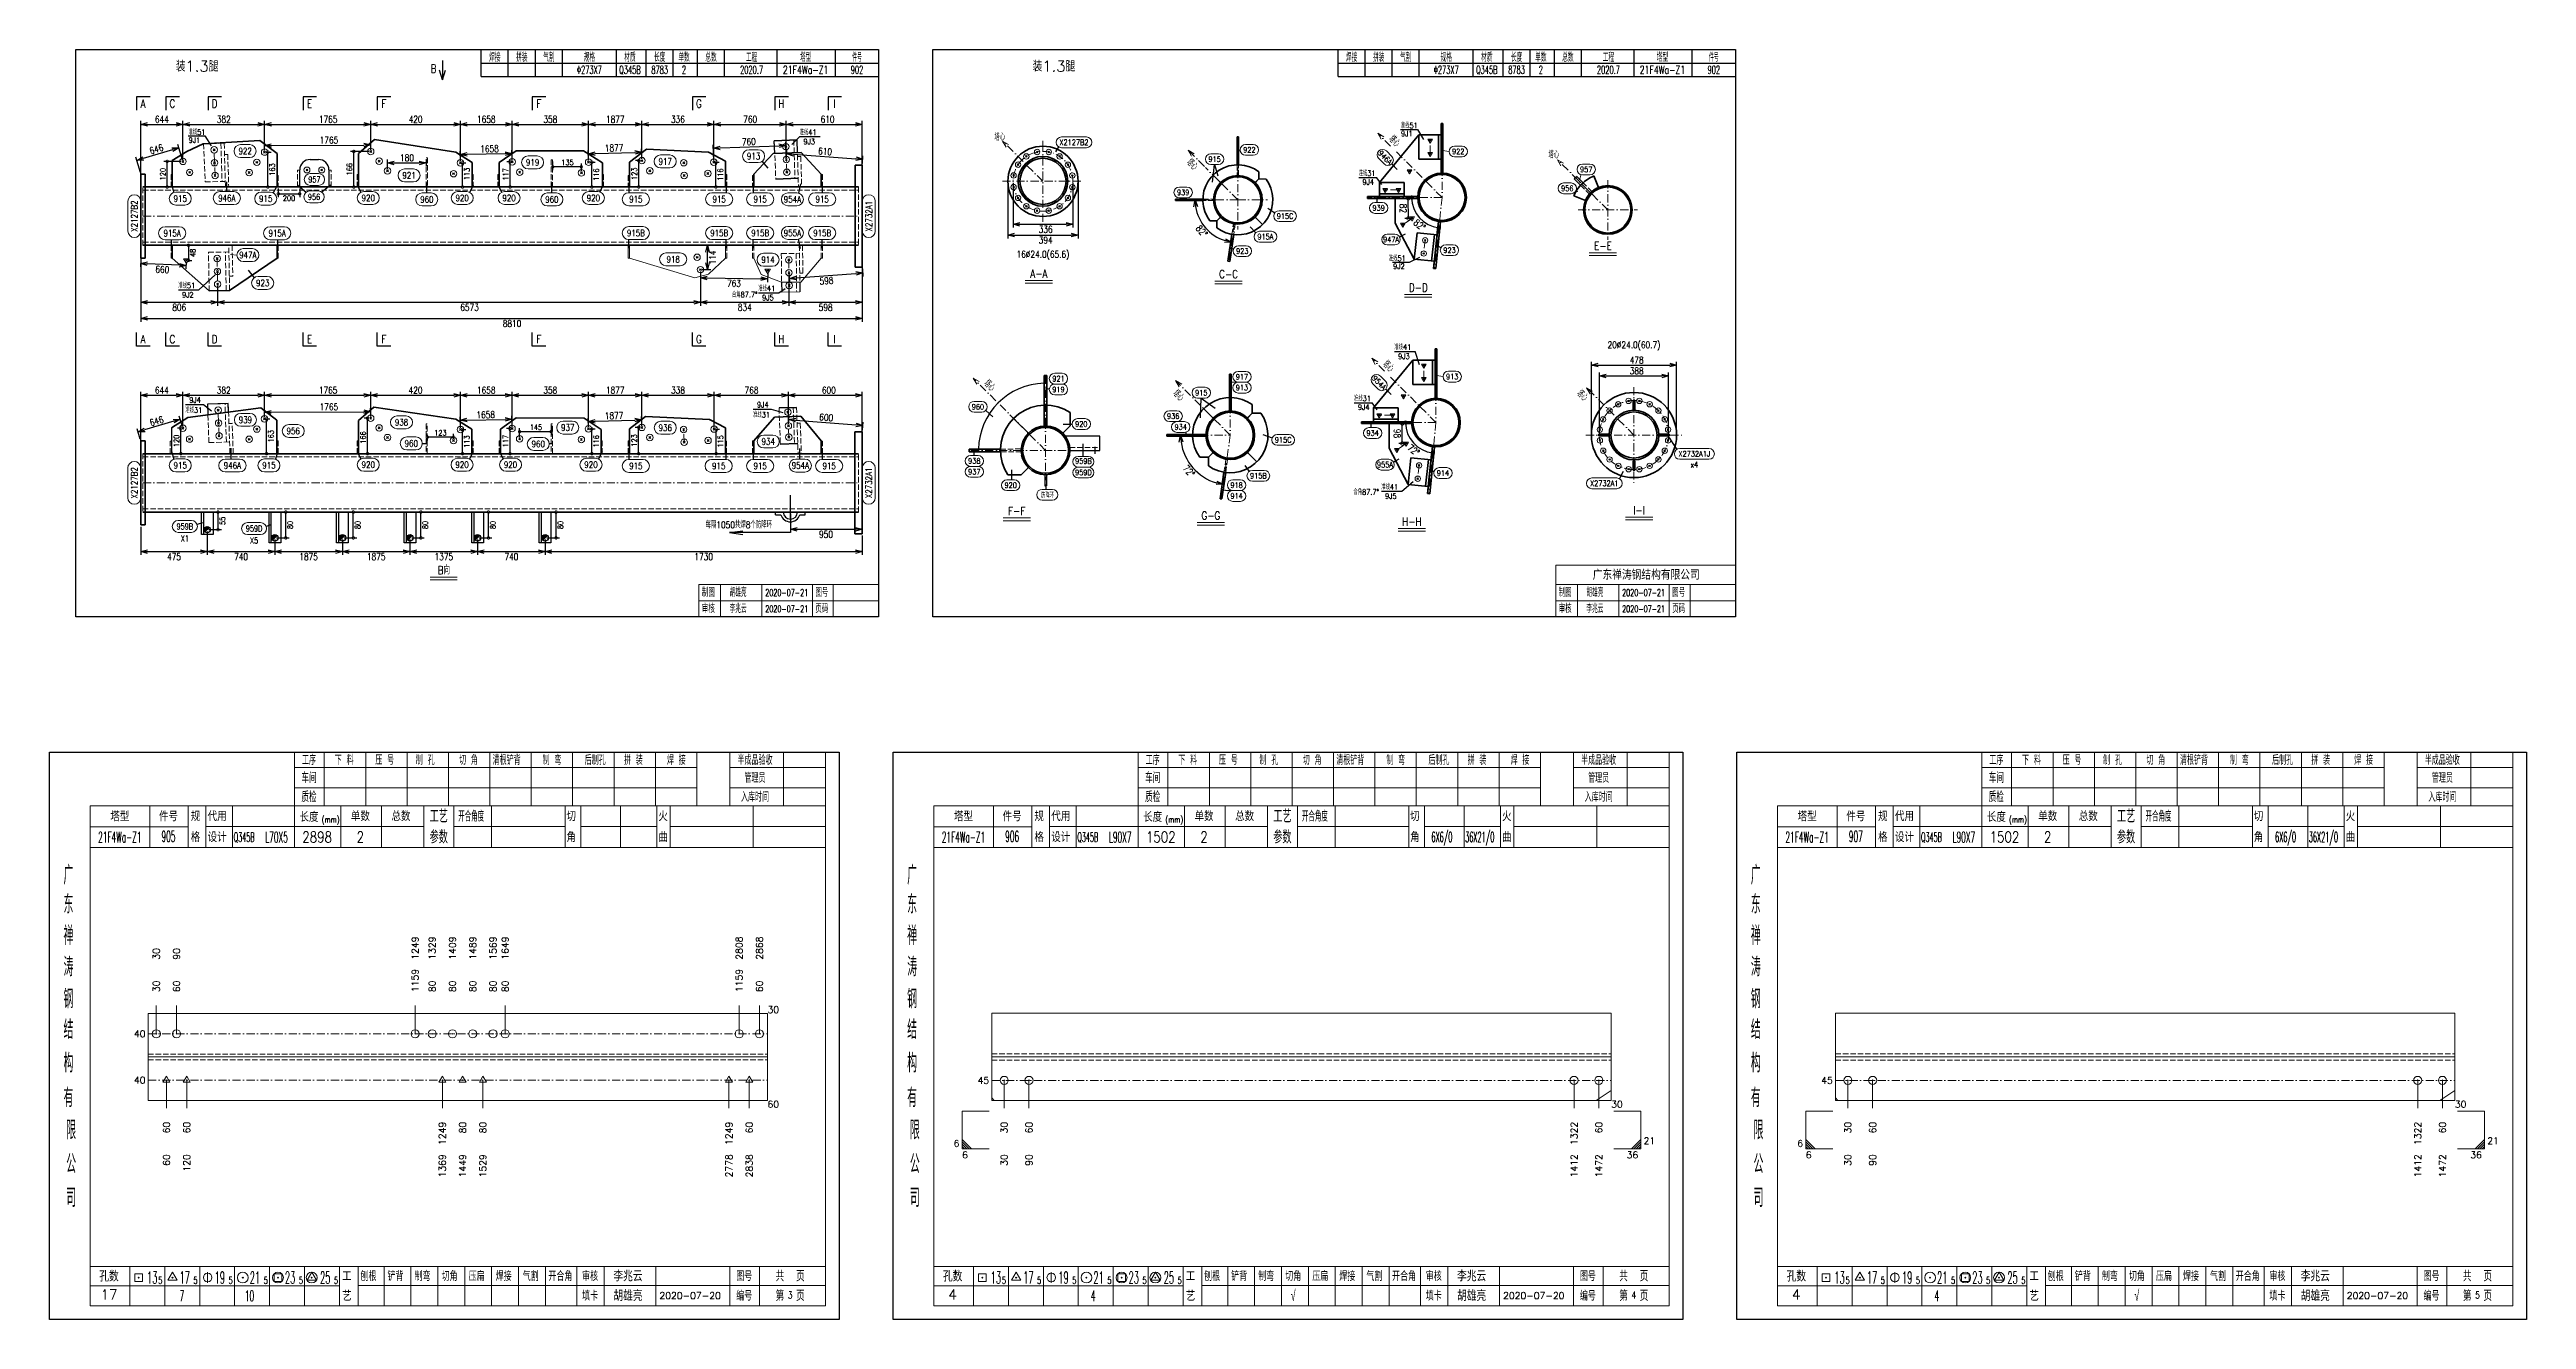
# Model space of a CAD drawing. Extents: x 1310 to 15542, y -76 to 8381.
# Drawn here: x 2141 to 3057, y -76 to 394 of the extents above; entities that cross this region are included whole.
import ezdxf
from ezdxf.enums import TextEntityAlignment as Align

# ---------------------------------------------------------------- set-up
doc = ezdxf.new("R2010")
doc.units = 0
doc.header["$MEASUREMENT"] = 0
doc.linetypes.add('一点画线', pattern=[5.2, 3, -1, 0.2, -1])
doc.linetypes.add('虚线', pattern=[2.75, 2, -0.75])
doc.layers.get('0').update_dxf_attribs({"linetype": 'CONTINUOUS', "lineweight": 25})
doc.layers.get('Defpoints').update_dxf_attribs({"linetype": 'CONTINUOUS'})
for name, color, linetype, lineweight in [('1', 7, 'CONTINUOUS', 25), ('2', 7, 'CONTINUOUS', 25), ('4', 7, 'CONTINUOUS', 25), ('5', 7, 'CONTINUOUS', 25)]:
    doc.layers.add(name, color=color, linetype=linetype, lineweight=lineweight)
doc.styles.add('DimFont', font='simplex.shx', dxfattribs={"width": 0.8, "bigfont": 'gbhzfs.shx'})
doc.styles.get("Standard").update_dxf_attribs({"font": 'simplex.shx', "width": 0.7, "height": 3, "bigfont": 'gbhzfs.shx'})
doc.dimstyles.new('DHDxfDimStyleOpen30', dxfattribs={"dimtxt": 2.5, "dimasz": 2.5, "dimexe": 1.25, "dimexo": 0.625, "dimtad": 2, "dimtxsty": 'DimFont', "dimblk": 'OPEN30', "dimblk1": 'OPEN30', "dimblk2": 'OPEN30', "dimcen": 2.5, "dimadec": 0, "dimazin": 0, "dimtfac": 1, "dimtmove": 0, "dimatfit": 3, "dimfxl": 0, "dimarcsym": 0})

msp = doc.modelspace()

# ---------------------------------------------------------------- texts
at = {"color": 1, "linetype": 'Continuous', "lineweight": 18, "width": 0.8}
msp.add_text('每隔1050共焊8个防降环', height=2.5, dxfattribs=at).set_placement((2395.692, 218.29), align=Align.MIDDLE)
at = {"color": 7, "linetype": 'Continuous', "lineweight": 13}
for s, p in [('1249', (2275.934, 57.034)), ('1329', (2282.259, 57.034)), ('1409', (2289.759, 57.034)), ('1489', (2297.259, 57.034)), ('1569', (2304.759, 57.034)), ('1649', (2309.259, 57.034)), ('2808', (2395.812, 57.034)), ('2868', (2403.312, 57.034)), ('30', (2180.182, 57.034)), ('90', (2187.682, 57.034))]:
    msp.add_text(s, height=2.5, rotation=90, dxfattribs=at).set_placement(p, align=Align.MIDDLE_LEFT)
at = {"color": 8, "linetype": 'Continuous', "lineweight": 9}
for s, p in [('30', (2180.182, 45.034)), ('60', (2187.682, 45.034)), ('1159', (2275.934, 45.034)), ('80', (2282.259, 45.034)), ('80', (2289.759, 45.034)), ('80', (2297.259, 45.034)), ('80', (2304.759, 45.034)), ('80', (2309.259, 45.034)), ('1159', (2395.812, 45.034)), ('60', (2403.312, 45.034))]:
    msp.add_text(s, height=2.5, rotation=90, dxfattribs=at).set_placement(p, align=Align.MIDDLE_LEFT)
at = {"color": 7, "linetype": 'Continuous', "lineweight": 13}
msp.add_text('30', height=2.5, dxfattribs=at).set_placement((2406.312, 38.534), align=Align.MIDDLE_LEFT)
for s, p in [('40', (2176.182, 29.606)), ('40', (2176.182, 12.463)), ('45', (2488.312, 12.367)), ('45', (2800.442, 12.367))]:
    msp.add_text(s, height=2.5, dxfattribs=at).set_placement(p, align=Align.MIDDLE_RIGHT)
for p in [(2730.442, -11.966), (3042.572, -11.966)]:
    msp.add_text('21', height=2.5, dxfattribs=at).set_placement(p, align=Align.BOTTOM_LEFT)
for p in [(2477.312, -12.966), (2789.442, -12.966)]:
    msp.add_text('6', height=2.5, dxfattribs=at).set_placement(p, align=Align.BOTTOM_RIGHT)
for p in [(2478.312, -13.966), (2790.442, -13.966)]:
    msp.add_text('6', height=2.5, dxfattribs=at).set_placement(p, align=Align.TOP_LEFT)
for p in [(2728.442, -13.966), (3040.572, -13.966)]:
    msp.add_text('36', height=2.5, dxfattribs=at).set_placement(p, align=Align.TOP_RIGHT)
at = {"layer": '1', "color": 7, "linetype": 'Continuous', "lineweight": 13}
for s, p in [('60', (2406.312, 3.534)), ('30', (2718.442, 3.534)), ('30', (3030.572, 3.534))]:
    msp.add_text(s, height=2.5, dxfattribs=at).set_placement(p, align=Align.MIDDLE_LEFT)
at = {"layer": '1', "color": 8, "linetype": 'Continuous', "lineweight": 9}
for s, p in [('60', (2183.932, -2.966)), ('60', (2191.432, -2.966)), ('1249', (2286.009, -2.966)), ('80', (2293.509, -2.966)), ('80', (2301.009, -2.966)), ('1249', (2392.062, -2.966)), ('60', (2399.562, -2.966)), ('30', (2493.888, -2.966)), ('60', (2503.041, -2.966)), ('1322', (2704.712, -2.966)), ('60', (2713.865, -2.966)), ('30', (2806.018, -2.966)), ('60', (2815.171, -2.966)), ('1322', (3016.842, -2.966)), ('60', (3025.995, -2.966))]:
    msp.add_text(s, height=2.5, rotation=90, dxfattribs=at).set_placement(p, align=Align.MIDDLE_RIGHT)
at = {"layer": '1', "color": 7, "linetype": 'Continuous', "lineweight": 13}
for s, p in [('60', (2183.932, -14.966)), ('120', (2191.432, -14.966)), ('1369', (2286.009, -14.966)), ('1449', (2293.509, -14.966)), ('1529', (2301.009, -14.966)), ('2778', (2392.062, -14.966)), ('2838', (2399.562, -14.966)), ('30', (2493.888, -14.966)), ('90', (2503.041, -14.966)), ('1412', (2704.712, -14.966)), ('1472', (2713.865, -14.966)), ('30', (2806.018, -14.966)), ('90', (2815.171, -14.966)), ('1412', (3016.842, -14.966)), ('1472', (3025.995, -14.966))]:
    msp.add_text(s, height=2.5, rotation=90, dxfattribs=at).set_placement(p, align=Align.MIDDLE_RIGHT)
at = {"layer": '4', "color": 6, "linetype": 'Continuous', "lineweight": 13}
for p in [(2195.284, 387.707), (2512.284, 387.707)]:
    msp.add_text('装1.3腿', height=4, dxfattribs=at).set_placement(p, align=Align.MIDDLE_CENTER)
at = {"layer": '4', "color": 1, "linetype": 'Continuous', "lineweight": 25}
for s, height, width, p in [('焊接', 3, 0.7, (2305.422, 390.861)), ('拼装', 3, 0.7, (2315.422, 390.861)), ('气割', 3, 0.7, (2325.422, 390.861)), ('Φ273X7', 3, 0.6, (2340.422, 386.361)), ('规格', 3, 0.7, (2340.422, 390.861)), ('Q345B', 3, 0.6, (2355.422, 386.361)), ('材质', 3, 0.7, (2355.422, 390.861)), ('8783', 3, 0.6, (2366.422, 386.361)), ('长度', 3, 0.7, (2366.422, 390.861)), ('单数', 3, 0.7, (2375.422, 390.861)), ('2', 3, 0.6, (2375.422, 386.361)), ('总数', 3, 0.7, (2385.422, 390.861)), ('2020.7', 3, 0.6, (2400.422, 386.361)), ('工程', 3, 0.7, (2400.422, 390.861)), ('21F4Wa-Z1', 3, 0.7, (2420.422, 386.361)), ('塔型', 3, 0.7, (2420.422, 390.861)), ('902', 3, 0.6, (2439.422, 386.361)), ('件号', 3, 0.6, (2439.422, 390.861)), ('焊接', 3, 0.7, (2622.422, 390.861)), ('拼装', 3, 0.7, (2632.422, 390.861)), ('气割', 3, 0.7, (2642.422, 390.861)), ('Φ273X7', 3, 0.6, (2657.422, 386.361)), ('规格', 3, 0.7, (2657.422, 390.861)), ('Q345B', 3, 0.6, (2672.422, 386.361)), ('材质', 3, 0.7, (2672.422, 390.861)), ('8783', 3, 0.6, (2683.422, 386.361)), ('长度', 3, 0.7, (2683.422, 390.861)), ('单数', 3, 0.7, (2692.422, 390.861)), ('2', 3, 0.6, (2692.422, 386.361)), ('总数', 3, 0.7, (2702.422, 390.861)), ('2020.7', 3, 0.6, (2717.422, 386.361)), ('工程', 3, 0.7, (2717.422, 390.861)), ('21F4Wa-Z1', 3, 0.7, (2737.422, 386.361)), ('塔型', 3, 0.7, (2737.422, 390.861)), ('902', 3, 0.6, (2756.422, 386.361)), ('件号', 3, 0.6, (2756.422, 390.861)), ('工序', 3.7, 0.7, (2236.682, 130.991)), ('下 料', 3.7, 0.7, (2249.682, 130.991)), ('压 号', 3.7, 0.7, (2264.682, 130.991)), ('制 孔', 3.7, 0.7, (2279.682, 130.991)), ('切 角', 3.7, 0.7, (2295.682, 130.991)), ('清根铲背 ', 3.7, 0.7, (2310.682, 130.991)), (' 制 弯', 3.7, 0.7, (2325.682, 130.991)), (' 后制孔', 3.7, 0.7, (2341.682, 130.991)), ('拼 装', 3.7, 0.7, (2356.682, 130.991)), (' 焊 接', 3.7, 0.7, (2371.682, 130.991)), ('半成品验收', 3.7, 0.7, (2401.682, 130.991)), ('工序', 3.7, 0.7, (2548.812, 130.991)), ('下 料', 3.7, 0.7, (2561.812, 130.991)), ('压 号', 3.7, 0.7, (2576.812, 130.991)), ('制 孔', 3.7, 0.7, (2591.812, 130.991)), ('切 角', 3.7, 0.7, (2607.812, 130.991)), ('清根铲背 ', 3.7, 0.7, (2622.812, 130.991)), (' 制 弯', 3.7, 0.7, (2637.812, 130.991)), (' 后制孔', 3.7, 0.7, (2653.812, 130.991)), ('拼 装', 3.7, 0.7, (2668.812, 130.991)), (' 焊 接', 3.7, 0.7, (2683.812, 130.991)), ('半成品验收', 3.7, 0.7, (2713.812, 130.991)), ('工序', 3.7, 0.7, (2860.942, 130.991)), ('下 料', 3.7, 0.7, (2873.942, 130.991)), ('压 号', 3.7, 0.7, (2888.942, 130.991)), ('制 孔', 3.7, 0.7, (2903.942, 130.991)), ('切 角', 3.7, 0.7, (2919.942, 130.991)), ('清根铲背 ', 3.7, 0.7, (2934.942, 130.991)), (' 制 弯', 3.7, 0.7, (2949.942, 130.991)), (' 后制孔', 3.7, 0.7, (2965.942, 130.991)), ('拼 装', 3.7, 0.7, (2980.942, 130.991)), (' 焊 接', 3.7, 0.7, (2995.942, 130.991)), ('半成品验收', 3.7, 0.7, (3025.942, 130.991)), ('质检', 4, 0.7, (2236.682, 117.331)), ('车间', 4, 0.7, (2236.682, 124.391)), ('入库时间', 3.7, 0.7, (2401.682, 117.331)), ('管理员', 3.7, 0.7, (2401.682, 124.391)), ('质检', 4, 0.7, (2548.812, 117.331)), ('车间', 4, 0.7, (2548.812, 124.391)), ('入库时间', 3.7, 0.7, (2713.812, 117.331)), ('管理员', 3.7, 0.7, (2713.812, 124.391)), ('质检', 4, 0.7, (2860.942, 117.331)), ('车间', 4, 0.7, (2860.942, 124.391)), ('入库时间', 3.7, 0.7, (3025.942, 117.331)), ('管理员', 3.7, 0.7, (3025.942, 124.391)), ('(mm)', 2.24, 0.7, (2244.682, 108.891)), ('工艺', 4.8, 0.7, (2284.682, 110.151)), ('开合角度', 4, 0.6, (2296.682, 110.151)), ('(mm)', 2.24, 0.7, (2556.812, 108.891)), ('工艺', 4.8, 0.7, (2596.812, 110.151)), ('开合角度', 4, 0.6, (2608.812, 110.151)), ('(mm)', 2.24, 0.7, (2868.942, 108.891)), ('工艺', 4.8, 0.7, (2908.942, 110.151)), ('开合角度', 4, 0.6, (2920.942, 110.151)), ('21F4Wa-Z1', 4, 0.5, (2166.682, 102.411)), ('905', 4, 0.5, (2184.682, 102.661)), ('Q345B', 3.5, 0.5, (2212.682, 102.391)), ('L70X5', 4, 0.5, (2224.682, 102.391)), ('2898', 4, 0.8, (2239.682, 102.441)), ('2', 4, 0.8, (2255.682, 102.441)), ('参数', 4.8, 0.7, (2284.682, 102.441)), ('21F4Wa-Z1', 4, 0.5, (2478.812, 102.411)), ('906', 4, 0.5, (2496.812, 102.661)), ('Q345B', 3.5, 0.5, (2524.812, 102.391)), ('L90X7', 4, 0.5, (2536.812, 102.391)), ('1502', 4, 0.8, (2551.812, 102.441)), ('2', 4, 0.8, (2567.812, 102.441)), ('参数', 4.8, 0.7, (2596.812, 102.441)), ('6X6/0', 3.8, 0.4, (2655.812, 102.441)), ('36X21/0', 3.8, 0.4, (2669.812, 102.441)), ('21F4Wa-Z1', 4, 0.5, (2790.942, 102.411)), ('907', 4, 0.5, (2808.942, 102.661)), ('Q345B', 3.5, 0.5, (2836.942, 102.391)), ('L90X7', 4, 0.5, (2848.942, 102.391)), ('1502', 4, 0.8, (2863.942, 102.441)), ('2', 4, 0.8, (2879.942, 102.441)), ('参数', 4.8, 0.7, (2908.942, 102.441)), ('6X6/0', 3.8, 0.4, (2967.942, 102.441)), ('36X21/0', 3.8, 0.4, (2981.942, 102.441)), ('广', 6.96, 0.7, (2147.682, 88.361)), ('广', 6.96, 0.7, (2459.812, 88.361)), ('广', 6.96, 0.7, (2771.942, 88.361)), ('东', 6.96, 0.7, (2147.682, 77.571)), ('东', 6.96, 0.7, (2459.812, 77.571)), ('东', 6.96, 0.7, (2771.942, 77.571)), ('禅', 6.96, 0.7, (2147.682, 65.981)), ('禅', 6.96, 0.7, (2459.812, 65.981)), ('禅', 6.96, 0.7, (2771.942, 65.981)), ('涛', 6.96, 0.7, (2147.682, 54.381)), ('涛', 6.96, 0.7, (2459.812, 54.381)), ('涛', 6.96, 0.7, (2771.942, 54.381)), ('钢', 6.96, 0.7, (2147.682, 42.491)), ('钢', 6.96, 0.7, (2459.812, 42.491)), ('钢', 6.96, 0.7, (2771.942, 42.491)), ('结', 6.96, 0.7, (2147.682, 31.181)), ('结', 6.96, 0.7, (2459.812, 31.181)), ('结', 6.96, 0.7, (2771.942, 31.181)), ('构', 6.96, 0.7, (2147.682, 18.801)), ('构', 6.96, 0.7, (2459.812, 18.801)), ('构', 6.96, 0.7, (2771.942, 18.801)), ('有', 6.96, 0.7, (2147.682, 5.991)), ('有', 6.96, 0.7, (2459.812, 5.991)), ('有', 6.96, 0.7, (2771.942, 5.991)), ('限', 6.96, 0.7, (2148.682, -6.009)), ('限', 6.96, 0.7, (2460.812, -6.009)), ('限', 6.96, 0.7, (2772.942, -6.009)), ('公', 6.96, 0.7, (2148.682, -18.549)), ('公', 6.96, 0.7, (2460.812, -18.549)), ('公', 6.96, 0.7, (2772.942, -18.549)), ('司', 6.96, 0.7, (2148.682, -31.029)), ('司', 6.96, 0.7, (2460.812, -31.029)), ('司', 6.96, 0.7, (2772.942, -31.029)), ('13', 4.47, 0.5, (2178.682, -60.609)), ('5', 2.68, 0.6, (2181.682, -61.609)), ('17', 4.47, 0.5, (2190.682, -60.609)), ('5', 2.68, 0.6, (2194.682, -61.609)), ('19', 4.47, 0.5, (2203.682, -60.609)), ('5', 2.68, 0.6, (2207.682, -61.609)), ('21', 4.47, 0.5, (2216.682, -60.609)), ('5', 2.68, 0.6, (2220.682, -61.609)), ('23', 4.47, 0.5, (2229.682, -60.609)), ('5', 2.68, 0.6, (2233.682, -61.609)), ('25', 4.47, 0.5, (2242.682, -60.609)), ('5', 2.68, 0.6, (2246.682, -61.609)), ('刨根', 3.7, 0.8, (2258.682, -60.009)), ('铲背', 3.7, 0.8, (2268.682, -60.009)), ('制弯', 3.7, 0.8, (2278.682, -60.009)), ('切角', 3.7, 0.8, (2288.682, -60.009)), ('压扁', 3.7, 0.8, (2298.682, -60.009)), ('焊接', 3.7, 0.8, (2308.682, -60.009)), ('气割', 3.7, 0.8, (2318.682, -60.009)), ('开合角', 3.7, 0.8, (2329.682, -60.009)), ('审核', 3.7, 0.8, (2340.682, -60.009)), ('图号', 3.7, 0.8, (2397.682, -60.009)), ('共  页', 4, 0.8, (2414.682, -60.009)), ('13', 4.47, 0.5, (2490.812, -60.609)), ('5', 2.68, 0.6, (2493.812, -61.609)), ('17', 4.47, 0.5, (2502.812, -60.609)), ('5', 2.68, 0.6, (2506.812, -61.609)), ('19', 4.47, 0.5, (2515.812, -60.609)), ('5', 2.68, 0.6, (2519.812, -61.609)), ('21', 4.47, 0.5, (2528.812, -60.609)), ('5', 2.68, 0.6, (2532.812, -61.609)), ('23', 4.47, 0.5, (2541.812, -60.609)), ('5', 2.68, 0.6, (2545.812, -61.609)), ('25', 4.47, 0.5, (2554.812, -60.609)), ('5', 2.68, 0.6, (2558.812, -61.609)), ('刨根', 3.7, 0.8, (2570.812, -60.009)), ('铲背', 3.7, 0.8, (2580.812, -60.009)), ('制弯', 3.7, 0.8, (2590.812, -60.009)), ('切角', 3.7, 0.8, (2600.812, -60.009)), ('压扁', 3.7, 0.8, (2610.812, -60.009)), ('焊接', 3.7, 0.8, (2620.812, -60.009)), ('气割', 3.7, 0.8, (2630.812, -60.009)), ('开合角', 3.7, 0.8, (2641.812, -60.009)), ('审核', 3.7, 0.8, (2652.812, -60.009)), ('图号', 3.7, 0.8, (2709.812, -60.009)), ('共  页', 4, 0.8, (2726.812, -60.009)), ('13', 4.47, 0.5, (2802.942, -60.609)), ('5', 2.68, 0.6, (2805.942, -61.609)), ('17', 4.47, 0.5, (2814.942, -60.609)), ('5', 2.68, 0.6, (2818.942, -61.609)), ('19', 4.47, 0.5, (2827.942, -60.609)), ('5', 2.68, 0.6, (2831.942, -61.609)), ('21', 4.47, 0.5, (2840.942, -60.609)), ('5', 2.68, 0.6, (2844.942, -61.609)), ('23', 4.47, 0.5, (2853.942, -60.609)), ('5', 2.68, 0.6, (2857.942, -61.609)), ('25', 4.47, 0.5, (2866.942, -60.609)), ('5', 2.68, 0.6, (2870.942, -61.609)), ('刨根', 3.7, 0.8, (2882.942, -60.009)), ('铲背', 3.7, 0.8, (2892.942, -60.009)), ('制弯', 3.7, 0.8, (2902.942, -60.009)), ('切角', 3.7, 0.8, (2912.942, -60.009)), ('压扁', 3.7, 0.8, (2922.942, -60.009)), ('焊接', 3.7, 0.8, (2932.942, -60.009)), ('气割', 3.7, 0.8, (2942.942, -60.009)), ('开合角', 3.7, 0.8, (2953.942, -60.009)), ('审核', 3.7, 0.8, (2964.942, -60.009)), ('图号', 3.7, 0.8, (3021.942, -60.009)), ('共  页', 4, 0.8, (3038.942, -60.009)), ('7', 4, 0.5, (2189.682, -67.359)), ('10', 4, 0.5, (2214.682, -67.359)), ('填卡', 3.7, 0.8, (2340.682, -67.279)), ('编号', 3.7, 0.8, (2397.682, -67.279)), ('第  页', 4, 0.8, (2414.682, -67.279)), ('4', 4, 0.5, (2526.812, -67.359)), ('√', 4, 0.6, (2600.812, -67.279)), ('填卡', 3.7, 0.8, (2652.812, -67.279)), ('编号', 3.7, 0.8, (2709.812, -67.279)), ('第  页', 4, 0.8, (2726.812, -67.279)), ('4', 4, 0.5, (2838.942, -67.359)), ('√', 4, 0.6, (2912.942, -67.279)), ('填卡', 3.7, 0.8, (2964.942, -67.279)), ('编号', 3.7, 0.8, (3021.942, -67.279)), ('第  页', 4, 0.8, (3038.942, -67.279))]:
    msp.add_text(s, height=height, dxfattribs=dict(at, width=width)).set_placement(p, align=Align.MIDDLE_CENTER)
at = {"layer": '4', "color": 1, "linetype": 'Continuous', "lineweight": 13}
msp.add_text('广东禅涛钢结构有限公司', height=3.6, dxfattribs=at).set_placement((2731.422, 199.461), align=Align.MIDDLE_CENTER)
for s, height, width, p in [('制图', 3, 0.8, (2384.422, 192.861)), ('胡雄亮', 3, 0.7, (2395.422, 192.861)), ('2020-07-21', 2.5, 0.6, (2413.422, 192.861)), ('图号', 3, 0.8, (2426.422, 192.861)), ('制图', 3, 0.8, (2701.422, 192.861)), ('胡雄亮', 3, 0.7, (2712.422, 192.861)), ('2020-07-21', 2.5, 0.6, (2730.422, 192.861)), ('图号', 3, 0.8, (2743.422, 192.861)), ('审核', 3, 0.8, (2384.422, 186.861)), ('李兆云', 3, 0.7, (2395.422, 186.861)), ('2020-07-21', 2.5, 0.6, (2413.422, 186.861)), ('页码', 3, 0.8, (2426.422, 186.861)), ('审核', 3, 0.8, (2701.422, 186.861)), ('李兆云', 3, 0.7, (2712.422, 186.861)), ('2020-07-21', 2.5, 0.6, (2730.422, 186.861)), ('页码', 3, 0.8, (2743.422, 186.861))]:
    msp.add_text(s, height=height, dxfattribs=dict(at, width=width)).set_placement(p, align=Align.MIDDLE_CENTER)
at = {"layer": '4', "color": 1, "linetype": 'Continuous', "lineweight": 25}
for s, height, p in [('塔型', 3.7, (2166.682, 110.121)), ('件号', 3.7, (2184.682, 110.121)), ('规', 3.7, (2194.682, 110.151)), ('代用', 3.7, (2202.682, 110.151)), ('长度', 3.7, (2236.682, 109.891)), ('单数', 3.7, (2255.682, 110.151)), ('总数', 3.7, (2270.682, 110.151)), ('切', 3.7, (2333.682, 110.151)), ('火', 3.7, (2367.682, 110.151)), ('塔型', 3.7, (2478.812, 110.121)), ('件号', 3.7, (2496.812, 110.121)), ('规', 3.7, (2506.812, 110.151)), ('代用', 3.7, (2514.812, 110.151)), ('长度', 3.7, (2548.812, 109.891)), ('单数', 3.7, (2567.812, 110.151)), ('总数', 3.7, (2582.812, 110.151)), ('切', 3.7, (2645.812, 110.151)), ('火', 3.7, (2679.812, 110.151)), ('塔型', 3.7, (2790.942, 110.121)), ('件号', 3.7, (2808.942, 110.121)), ('规', 3.7, (2818.942, 110.151)), ('代用', 3.7, (2826.942, 110.151)), ('长度', 3.7, (2860.942, 109.891)), ('单数', 3.7, (2879.942, 110.151)), ('总数', 3.7, (2894.942, 110.151)), ('切', 3.7, (2957.942, 110.151)), ('火', 3.7, (2991.942, 110.151)), ('格', 3.7, (2194.682, 102.441)), ('设计', 3.7, (2202.682, 102.441)), ('角', 3.7, (2333.682, 102.441)), ('曲', 3.7, (2367.682, 102.441)), ('格', 3.7, (2506.812, 102.441)), ('设计', 3.7, (2514.812, 102.441)), ('角', 3.7, (2645.812, 102.441)), ('曲', 3.7, (2679.812, 102.441)), ('格', 3.7, (2818.942, 102.441)), ('设计', 3.7, (2826.942, 102.441)), ('角', 3.7, (2957.942, 102.441)), ('曲', 3.7, (2991.942, 102.441)), ('孔数', 4, (2162.682, -60.089)), ('工', 3.7, (2250.682, -60.009)), ('李兆云', 4, (2354.682, -60.009)), ('孔数', 4, (2474.812, -60.089)), ('工', 3.7, (2562.812, -60.009)), ('李兆云', 4, (2666.812, -60.009)), ('孔数', 4, (2786.942, -60.089)), ('工', 3.7, (2874.942, -60.009)), ('李兆云', 4, (2978.942, -60.009)), ('17', 3.7, (2162.682, -66.919)), ('艺', 3.7, (2250.682, -67.359)), ('胡雄亮', 4, (2354.682, -67.279)), ('2020-07-20', 2.5, (2377.682, -67.279)), ('4', 3.7, (2474.812, -66.919)), ('艺', 3.7, (2562.812, -67.359)), ('胡雄亮', 4, (2666.812, -67.279)), ('2020-07-20', 2.5, (2689.812, -67.279)), ('4', 3.7, (2786.942, -66.919)), ('艺', 3.7, (2874.942, -67.359)), ('胡雄亮', 4, (2978.942, -67.279)), ('2020-07-20', 2.5, (3001.942, -67.279))]:
    msp.add_text(s, height=height, dxfattribs=at).set_placement(p, align=Align.MIDDLE_CENTER)
at = {"layer": '4', "color": 6, "linetype": 'Continuous', "lineweight": 25, "width": 0.8}
for s, p in [('3', (2414.707, -67.051)), ('4', (2726.837, -67.051)), ('5', (3038.967, -67.051))]:
    msp.add_text(s, height=2.5, dxfattribs=at).set_placement(p, align=Align.MIDDLE_CENTER)
at = {"layer": '5', "color": 2, "linetype": 'Continuous', "lineweight": 18, "width": 0.8}
for s, p in [('B', (2282.746, 386.796)), ('A', (2175.293, 373.825)), ('C', (2186.134, 373.825)), ('D', (2201.735, 373.825)), ('E', (2236.885, 373.825)), ('F', (2264.349, 373.825)), ('F', (2321.702, 373.825)), ('G', (2380.921, 373.825)), ('H', (2411.424, 373.825)), ('I', (2431.097, 373.825)), ('E-E', (2715.412, 321.234)), ('A-A', (2506.704, 310.893)), ('C-C', (2576.891, 310.752)), ('D-D', (2647.105, 305.739)), ('A', (2175.293, 286.684)), ('C', (2186.134, 286.684)), ('D', (2201.735, 286.684)), ('E', (2236.885, 286.684)), ('F', (2264.349, 286.684)), ('F', (2321.702, 286.684)), ('G', (2380.921, 286.684)), ('H', (2411.424, 286.684)), ('I', (2431.097, 286.684)), ('F-F', (2498.542, 223.056)), ('G-G', (2570.338, 221.381)), ('H-H', (2644.699, 219.149)), ('I-I', (2728.786, 223.335)), ('B向', (2286.541, 201.171))]:
    msp.add_text(s, height=3, dxfattribs=at).set_placement(p, align=Align.MIDDLE_CENTER)
at = {"layer": '5', "color": 4, "linetype": 'Continuous', "lineweight": 18, "width": 0.8}
for s, p in [('准线51', (2643.765, 365.719)), ('9J1', (2194.282, 360.335)), ('准线51', (2195.225, 363.313)), ('准线41', (2421.324, 363.224)), ('9J3', (2421.733, 359.788)), ('9J1', (2642.822, 362.742)), ('准线31', (2628.12, 348.068)), ('9J4', (2628.561, 344.826)), ('准线51', (2639.326, 316.577)), ('9J2', (2639.922, 313.643)), ('准线51', (2191.449, 306.515)), ('9J2', (2191.857, 303.079)), ('合角87.7%%D', (2397.889, 303.158)), ('准线41', (2406.038, 305.467)), ('9J5', (2406.446, 302.031)), ('准线41', (2641.348, 283.757)), ('9J3', (2641.756, 280.321)), ('准线31', (2626.438, 264.736)), ('准线31', (2194.062, 260.414)), ('9J4', (2194.503, 264.161)), ('准线31', (2404.106, 258.693)), ('9J4', (2404.547, 262.441)), ('9J4', (2626.879, 261.494)), ('合角87.7%%D', (2627.815, 230.125)), ('准线41', (2636.515, 232.006)), ('9J5', (2636.923, 228.57))]:
    msp.add_text(s, height=2, dxfattribs=at).set_placement(p, align=Align.MIDDLE_CENTER)
at = {"layer": '5', "color": 1, "linetype": 'Continuous', "lineweight": 18, "width": 0.8}
for s, height, p in [('922', 2.4, (2213.044, 356.275)), ('X2127B2', 2, (2519.687, 359.508)), ('922', 2, (2584.596, 356.73)), ('921', 2.4, (2273.698, 347.285)), ('919', 2.4, (2319.387, 352.096)), ('917', 2.4, (2368.444, 352.44)), ('913', 2.4, (2401.165, 354.4)), ('915', 2, (2571.72, 353.289)), ('922', 2, (2661.864, 356.127)), ('957', 2, (2709.206, 349.491)), ('915', 2.4, (2189.056, 338.681)), ('946A', 2.4, (2206.273, 338.87)), ('915', 2.4, (2220.657, 338.681)), ('956', 2.205, (2238.535, 339.307)), ('957', 2.205, (2238.674, 345.764)), ('920', 2.4, (2258.609, 338.917)), ('960', 2.4, (2280.254, 338.391)), ('920', 2.4, (2293.355, 338.917)), ('920', 2.4, (2310.706, 338.917)), ('960', 2.4, (2326.527, 338.391)), ('920', 2.4, (2341.873, 338.917)), ('915', 2.4, (2357.61, 338.462)), ('915', 2.4, (2388.411, 338.462)), ('915', 2.4, (2403.607, 338.462)), ('954A', 2.4, (2415.536, 338.416)), ('915', 2.4, (2426.531, 338.462)), ('939', 2, (2560.089, 340.98)), ('956', 2, (2702.206, 342.491)), ('915C', 2, (2597.791, 332.224)), ('939', 2, (2632.419, 335.239)), ('915A', 2.4, (2186.041, 325.893)), ('915A', 2.4, (2224.914, 325.893)), ('915B', 2.4, (2357.61, 325.938)), ('915B', 2.4, (2388.411, 325.938)), ('915B', 2.4, (2403.607, 325.938)), ('955A', 2.4, (2415.536, 325.984)), ('915B', 2.4, (2426.531, 325.938)), ('915A', 2, (2590.52, 324.595)), ('947A', 2, (2637.018, 323.543)), ('947A', 2.4, (2214.054, 317.8)), ('918', 2.4, (2371.394, 316.223)), ('914', 2.4, (2406.505, 316.076)), ('923', 2, (2581.97, 319.264)), ('923', 2, (2658.618, 319.589)), ('923', 2.4, (2219.537, 307.476)), ('921', 2, (2513.953, 272.058)), ('919', 2, (2513.953, 268.058)), ('915', 2, (2566.782, 266.859)), ('917', 2, (2581.84, 272.742)), ('913', 2, (2581.84, 268.742)), ('913', 2, (2659.629, 272.812)), ('939', 2.4, (2213.136, 256.824)), ('938', 2.4, (2270.903, 255.896)), ('960', 2, (2484.152, 261.648)), ('936', 2, (2556.399, 258.175)), ('956', 2.4, (2230.836, 252.69)), ('960', 2.4, (2274.519, 248.087)), ('960', 2.4, (2321.491, 247.89)), ('937', 2.4, (2332.404, 253.968)), ('936', 2.4, (2368.488, 253.89)), ('934', 2.4, (2406.577, 248.805)), ('920', 2, (2522.408, 255.258)), ('934', 2, (2559.199, 254.175)), ('915C', 2, (2597.089, 249.393)), ('934', 2, (2630.185, 251.923)), ('915', 2.4, (2189.056, 239.971)), ('946A', 2.4, (2208.348, 239.923)), ('915', 2.4, (2221.863, 239.971)), ('920', 2.4, (2258.609, 240.207)), ('920', 2.4, (2293.318, 240.207)), ('920', 2.4, (2311.231, 240.207)), ('920', 2.4, (2341.006, 240.207)), ('915', 2.4, (2357.61, 239.752)), ('915', 2.4, (2388.244, 239.752)), ('915', 2.4, (2403.607, 239.752)), ('954A', 2.4, (2418.464, 239.909)), ('915', 2.4, (2429.128, 239.752)), ('938', 2, (2482.829, 241.608)), ('937', 2, (2482.829, 237.608)), ('959B', 2, (2523.187, 241.569)), ('959D', 2, (2523.187, 237.324)), ('955A', 2, (2634.783, 240.227)), ('X2732A1J', 2, (2749.212, 244.231)), ('x4', 2, (2749.212, 240.231)), ('920', 2, (2496.282, 232.616)), ('防降环', 2, (2509.84, 228.874)), ('918', 2, (2579.851, 232.648)), ('914', 2, (2579.851, 228.648)), ('915B', 2, (2587.902, 236.114)), ('914', 2, (2656.215, 237.121)), ('X2732A1', 2, (2715.886, 233.321)), ('959B', 2.205, (2190.736, 217.366)), ('X1', 2.205, (2190.736, 212.956)), ('959D', 2.205, (2216.362, 216.583)), ('X5', 2.205, (2216.362, 212.173))]:
    msp.add_text(s, height=height, dxfattribs=at).set_placement(p, align=Align.MIDDLE_CENTER)
at = {"layer": '5', "color": 7, "linetype": 'Continuous', "lineweight": 18, "width": 0.8}
for s, p in [('塔心', (2492.223, 361.453)), ('塔心', (2697.206, 354.859)), ('16%%c24.0(65.6)', (2508.223, 318.084)), ('20%%c24.0(60.7)', (2726.882, 284.549))]:
    msp.add_text(s, height=2.5, dxfattribs=at).set_placement(p, align=Align.MIDDLE_CENTER)
for p in [(2638.217, 359.908), (2563.408, 351.314), (2635.982, 276.593), (2488.42, 269.509), (2558.344, 265.824), (2707.765, 265.841)]:
    msp.add_text('塔心', height=2.5, rotation=315.033636, dxfattribs=at).set_placement(p, align=Align.MIDDLE_CENTER)
at = {"layer": '5', "color": 1, "linetype": 'Continuous', "lineweight": 18, "width": 0.8}
for s, height, rotation, p in [('946A', 2, 315, (2634.867, 353.907)), ('X2127B2', 2.4, 90, (2172.054, 332.2)), ('X2732A1', 2.4, 90, (2443.779, 332.2)), ('954A', 2, 315, (2632.633, 270.591)), ('X2127B2', 2.4, 90, (2172.036, 233.49)), ('X2732A1', 2.4, 90, (2443.761, 233.49))]:
    msp.add_text(s, height=height, rotation=rotation, dxfattribs=at).set_placement(p, align=Align.MIDDLE_CENTER)

# ---------------------------------------------------------------- blocks, each defined once
blk = doc.blocks.new('孔21.5')
at = {"layer": '5', "color": 7, "linetype": 'Continuous', "lineweight": 13}
for p, q in [((-0.1, -0.1), (0.1, 0.1)), ((0.1, -0.1), (-0.1, 0.1))]:
    blk.add_line(p, q, dxfattribs=at)
blk.add_circle((0, 0), 1, dxfattribs=at)
blk = doc.blocks.new('孔17.5')
at = {"layer": '5', "color": 7, "linetype": 'Continuous', "lineweight": 13}
for p, q in [((0, 1), (-0.866, -0.5)), ((-0.1, -0.1), (0.1, 0.1)), ((0.1, -0.1), (-0.1, 0.1)), ((0.866, -0.5), (0, 1)), ((-0.866, -0.5), (0.866, -0.5))]:
    blk.add_line(p, q, dxfattribs=at)
blk = doc.blocks.new('板孔21.5')
at = {"layer": '5', "color": 7, "linetype": 'Continuous', "lineweight": 13}
for p, q in [((-0.3, -0.3), (0.3, 0.3)), ((0.3, -0.3), (-0.3, 0.3))]:
    blk.add_line(p, q, dxfattribs=at)
blk.add_circle((0, 0), 1, dxfattribs=at)
blk = doc.blocks.new('板孔17.5')
at = {"layer": '5', "color": 7, "linetype": 'Continuous', "lineweight": 13}
for p, q in [((0, 1), (-0.866, -0.5)), ((-0.3, -0.3), (0.3, 0.3)), ((0.3, -0.3), (-0.3, 0.3)), ((0.866, -0.5), (0, 1)), ((-0.866, -0.5), (0.866, -0.5))]:
    blk.add_line(p, q, dxfattribs=at)
at = {"layer": '5', "color": 7, "linetype": 'Continuous', "lineweight": 0}
blk.add_circle((0, 0), 0.1, dxfattribs=at)
blk = doc.blocks.new('_OPEN30')
at = {"color": 0, "linetype": 'ByBlock', "lineweight": -2}
for p, q in [((-1, 0.27), (0, 0)), ((0, 0), (-1, -0.27)), ((0, 0), (-1, 0))]:
    blk.add_line(p, q, dxfattribs=at)
blk = doc.blocks.new('*D519')
at = {"layer": '5', "color": 96, "linetype": 'Continuous', "lineweight": -2}
for p, q in [((2174.43, 315.99), (2174.31, 313.44)), ((2188.72, 314.02), (2176.86, 314.57)), ((2191.28, 315.21), (2191.16, 312.66))]:
    blk.add_line(p, q, dxfattribs=at)
at = {"layer": 'Defpoints', "color": 0, "linetype": 'Continuous'}
for p in [(2174.37, 314.69), (2174.45, 316.61), (2191.3, 315.83)]:
    blk.add_point(p, dxfattribs=at)
at = {"layer": '5', "color": 96, "linetype": 'Continuous', "lineweight": -2, "xscale": 2.5, "yscale": 2.5, "zscale": 2.5}
for p, rotation in [((2174.37, 314.69), 177.3494955334823), ((2191.22, 313.91), 357.3494955334823)]:
    blk.add_blockref('_OPEN30', p, dxfattribs=dict(at, rotation=rotation))
at = {"layer": '5', "color": 96, "linetype": 'Continuous', "lineweight": 18, "insert": (2182.42, 312.44), "char_height": 2.5, "attachment_point": 5, "rotation": 357.3495, "line_spacing_factor": 0.6, "style": 'DimFont'}
blk.add_mtext('660', dxfattribs=at)
blk = doc.blocks.new('*D520')
at = {"layer": '5', "color": 96, "linetype": 'Continuous', "lineweight": -2}
for p, q in [((2189.87, 353.06), (2188.18, 358.71)), ((2174.28, 348.39), (2172.58, 354.04)), ((2186.14, 356.8), (2175.33, 353.56))]:
    blk.add_line(p, q, dxfattribs=at)
at = {"layer": 'Defpoints', "color": 0, "linetype": 'Continuous'}
for p in [(2172.94, 352.84), (2190.05, 352.46), (2174.45, 347.79)]:
    blk.add_point(p, dxfattribs=at)
at = {"layer": '5', "color": 96, "linetype": 'Continuous', "lineweight": -2, "xscale": 2.5, "yscale": 2.5, "zscale": 2.5}
for p, rotation in [((2188.53, 357.52), 16.68060001157483), ((2172.94, 352.84), 196.6806000115748)]:
    blk.add_blockref('_OPEN30', p, dxfattribs=dict(at, rotation=rotation))
at = {"layer": '5', "color": 96, "linetype": 'Continuous', "lineweight": 18, "insert": (2180.2, 356.98), "char_height": 2.5, "attachment_point": 5, "rotation": 16.6806, "line_spacing_factor": 0.6, "style": 'DimFont'}
blk.add_mtext('646', dxfattribs=at)
blk = doc.blocks.new('*D521')
at = {"layer": '5', "color": 96, "linetype": 'Continuous', "lineweight": -2}
for p, q in [((2413.32, 353.79), (2413.52, 356.56)), ((2415.92, 355.13), (2439.04, 353.43)), ((2441.43, 351.73), (2441.63, 354.5))]:
    blk.add_line(p, q, dxfattribs=at)
at = {"layer": 'Defpoints', "color": 0, "linetype": 'Continuous'}
for p in [(2413.27, 353.17), (2441.38, 351.11), (2441.54, 353.25)]:
    blk.add_point(p, dxfattribs=at)
at = {"layer": '5', "color": 96, "linetype": 'Continuous', "lineweight": -2, "xscale": 2.5, "yscale": 2.5, "zscale": 2.5}
for p, rotation in [((2413.43, 355.31), 175.8122572032864), ((2441.54, 353.25), 355.8122572032864)]:
    blk.add_blockref('_OPEN30', p, dxfattribs=dict(at, rotation=rotation))
at = {"layer": '5', "color": 96, "linetype": 'Continuous', "lineweight": 18, "insert": (2427.62, 356.15), "char_height": 2.5, "attachment_point": 5, "rotation": 355.81226, "line_spacing_factor": 0.6, "style": 'DimFont'}
blk.add_mtext('610', dxfattribs=at)
blk = doc.blocks.new('_DotSmall')
at = {"color": 0, "linetype": 'ByBlock', "const_width": 0.5}
blk.add_lwpolyline([(-0.0625, 0, 1), (0.0625, 0, 1)], format="xyb", close=True, dxfattribs=at)
blk = doc.blocks.new('*D522')
at = {"layer": '5', "color": 6, "linetype": 'Continuous', "lineweight": -2}
for p, q in [((2191.93, 321.4), (2193.3, 321.4)), ((2192.05, 321.4), (2192.05, 315.83)), ((2191.93, 315.83), (2193.3, 315.83))]:
    blk.add_line(p, q, dxfattribs=at)
at = {"layer": 'Defpoints', "color": 0, "linetype": 'Continuous'}
for p in [(2191.3, 321.4), (2191.3, 315.83), (2192.05, 315.83)]:
    blk.add_point(p, dxfattribs=at)
at = {"layer": '5', "color": 6, "linetype": 'Continuous', "lineweight": -2, "xscale": 2, "yscale": 2, "zscale": 2}
for p, rotation in [((2192.05, 321.4), 90), ((2192.05, 315.83), 270)]:
    blk.add_blockref('_DotSmall', p, dxfattribs=dict(at, rotation=rotation))
at = {"layer": '5', "color": 6, "linetype": 'Continuous', "lineweight": 18, "insert": (2193.68, 318.62), "char_height": 2, "attachment_point": 5, "rotation": 90, "line_spacing_factor": 0.6, "style": 'DimFont'}
blk.add_mtext('48', dxfattribs=at)
blk = doc.blocks.new('*D523')
at = {"layer": '5', "color": 6, "linetype": 'Continuous', "lineweight": -2}
for p, q in [((2189.42, 352.46), (2182.95, 352.46)), ((2184.2, 343), (2184.2, 352.46)), ((2189.42, 343), (2182.95, 343))]:
    blk.add_line(p, q, dxfattribs=at)
at = {"layer": 'Defpoints', "color": 0, "linetype": 'Continuous'}
for p in [(2184.2, 352.46), (2190.05, 352.46), (2190.05, 343)]:
    blk.add_point(p, dxfattribs=at)
at = {"layer": '5', "color": 6, "linetype": 'Continuous', "lineweight": -2, "xscale": 2, "yscale": 2, "zscale": 2}
for p, rotation in [((2184.2, 352.46), 90), ((2184.2, 343), 270)]:
    blk.add_blockref('_DotSmall', p, dxfattribs=dict(at, rotation=rotation))
at = {"layer": '5', "color": 6, "linetype": 'Continuous', "lineweight": 18, "insert": (2182.58, 347.73), "char_height": 2, "attachment_point": 5, "rotation": 90, "line_spacing_factor": 0.6, "style": 'DimFont'}
blk.add_mtext('120', dxfattribs=at)
blk = doc.blocks.new('*D524')
at = {"layer": '5', "color": 6, "linetype": 'Continuous', "lineweight": -2}
for p, q in [((2220.88, 355.91), (2222.71, 355.91)), ((2221.46, 343), (2221.46, 355.91)), ((2220.88, 343), (2222.71, 343))]:
    blk.add_line(p, q, dxfattribs=at)
at = {"layer": 'Defpoints', "color": 0, "linetype": 'Continuous'}
for p in [(2220.26, 355.91), (2221.46, 355.91), (2220.26, 343)]:
    blk.add_point(p, dxfattribs=at)
at = {"layer": '5', "color": 6, "linetype": 'Continuous', "lineweight": -2, "xscale": 2, "yscale": 2, "zscale": 2}
for p, rotation in [((2221.46, 355.91), 90), ((2221.46, 343), 270)]:
    blk.add_blockref('_DotSmall', p, dxfattribs=dict(at, rotation=rotation))
at = {"layer": '5', "color": 6, "linetype": 'Continuous', "lineweight": 18, "insert": (2223.08, 349.45), "char_height": 2, "attachment_point": 5, "rotation": 90, "line_spacing_factor": 0.6, "style": 'DimFont'}
blk.add_mtext('163', dxfattribs=at)
blk = doc.blocks.new('*D525')
at = {"layer": '5', "color": 6, "linetype": 'Continuous', "lineweight": -2}
for p, q in [((2258.89, 356.13), (2252.01, 356.13)), ((2253.26, 343), (2253.26, 356.13)), ((2258.89, 343), (2252.01, 343))]:
    blk.add_line(p, q, dxfattribs=at)
at = {"layer": 'Defpoints', "color": 0, "linetype": 'Continuous'}
for p in [(2253.26, 356.13), (2259.52, 356.13), (2259.52, 343)]:
    blk.add_point(p, dxfattribs=at)
at = {"layer": '5', "color": 6, "linetype": 'Continuous', "lineweight": -2, "xscale": 2, "yscale": 2, "zscale": 2}
for p, rotation in [((2253.26, 356.13), 90), ((2253.26, 343), 270)]:
    blk.add_blockref('_DotSmall', p, dxfattribs=dict(at, rotation=rotation))
at = {"layer": '5', "color": 6, "linetype": 'Continuous', "lineweight": 18, "insert": (2251.63, 349.56), "char_height": 2, "attachment_point": 5, "rotation": 90, "line_spacing_factor": 0.6, "style": 'DimFont'}
blk.add_mtext('166', dxfattribs=at)
blk = doc.blocks.new('*D526')
at = {"layer": '5', "color": 6, "linetype": 'Continuous', "lineweight": -2}
for p, q in [((2293.34, 351.92), (2294.72, 351.92)), ((2293.47, 343), (2293.47, 351.92)), ((2293.34, 343), (2294.72, 343))]:
    blk.add_line(p, q, dxfattribs=at)
at = {"layer": 'Defpoints', "color": 0, "linetype": 'Continuous'}
for p in [(2292.72, 351.92), (2293.47, 351.92), (2292.72, 343)]:
    blk.add_point(p, dxfattribs=at)
at = {"layer": '5', "color": 6, "linetype": 'Continuous', "lineweight": -2, "xscale": 2, "yscale": 2, "zscale": 2}
for p, rotation in [((2293.47, 351.92), 90), ((2293.47, 343), 270)]:
    blk.add_blockref('_DotSmall', p, dxfattribs=dict(at, rotation=rotation))
at = {"layer": '5', "color": 6, "linetype": 'Continuous', "lineweight": 18, "insert": (2295.09, 347.82), "char_height": 2, "attachment_point": 5, "rotation": 90, "line_spacing_factor": 0.6, "style": 'DimFont'}
blk.add_mtext('113', dxfattribs=at)
blk = doc.blocks.new('*D527')
at = {"layer": '5', "color": 6, "linetype": 'Continuous', "lineweight": -2}
for p, q in [((2311.19, 352.3), (2309.82, 352.3)), ((2311.07, 343), (2311.07, 352.3)), ((2311.19, 343), (2309.82, 343))]:
    blk.add_line(p, q, dxfattribs=at)
at = {"layer": 'Defpoints', "color": 0, "linetype": 'Continuous'}
for p in [(2311.07, 352.3), (2311.82, 352.3), (2311.82, 343)]:
    blk.add_point(p, dxfattribs=at)
at = {"layer": '5', "color": 6, "linetype": 'Continuous', "lineweight": -2, "xscale": 2, "yscale": 2, "zscale": 2}
for p, rotation in [((2311.07, 352.3), 90), ((2311.07, 343), 270)]:
    blk.add_blockref('_DotSmall', p, dxfattribs=dict(at, rotation=rotation))
at = {"layer": '5', "color": 6, "linetype": 'Continuous', "lineweight": 18, "insert": (2309.44, 347.65), "char_height": 2, "attachment_point": 5, "rotation": 90, "line_spacing_factor": 0.6, "style": 'DimFont'}
blk.add_mtext('117', dxfattribs=at)
blk = doc.blocks.new('*D528')
at = {"layer": '5', "color": 6, "linetype": 'Continuous', "lineweight": -2}
for p, q in [((2340.75, 352.16), (2342.58, 352.16)), ((2341.33, 343), (2341.33, 352.16)), ((2340.75, 343), (2342.58, 343))]:
    blk.add_line(p, q, dxfattribs=at)
at = {"layer": 'Defpoints', "color": 0, "linetype": 'Continuous'}
for p in [(2340.13, 352.16), (2341.33, 352.16), (2340.13, 343)]:
    blk.add_point(p, dxfattribs=at)
at = {"layer": '5', "color": 6, "linetype": 'Continuous', "lineweight": -2, "xscale": 2, "yscale": 2, "zscale": 2}
for p, rotation in [((2341.33, 352.16), 90), ((2341.33, 343), 270)]:
    blk.add_blockref('_DotSmall', p, dxfattribs=dict(at, rotation=rotation))
at = {"layer": '5', "color": 6, "linetype": 'Continuous', "lineweight": 18, "insert": (2342.95, 347.58), "char_height": 2, "attachment_point": 5, "rotation": 90, "line_spacing_factor": 0.6, "style": 'DimFont'}
blk.add_mtext('116', dxfattribs=at)
blk = doc.blocks.new('*D529')
at = {"layer": '5', "color": 6, "linetype": 'Continuous', "lineweight": -2}
for p, q in [((2359.23, 352.74), (2357.41, 352.74)), ((2358.66, 343), (2358.66, 352.74)), ((2359.23, 343), (2357.41, 343))]:
    blk.add_line(p, q, dxfattribs=at)
at = {"layer": 'Defpoints', "color": 0, "linetype": 'Continuous'}
for p in [(2358.66, 352.74), (2359.86, 352.74), (2359.86, 343)]:
    blk.add_point(p, dxfattribs=at)
at = {"layer": '5', "color": 6, "linetype": 'Continuous', "lineweight": -2, "xscale": 2, "yscale": 2, "zscale": 2}
for p, rotation in [((2358.66, 352.74), 90), ((2358.66, 343), 270)]:
    blk.add_blockref('_DotSmall', p, dxfattribs=dict(at, rotation=rotation))
at = {"layer": '5', "color": 6, "linetype": 'Continuous', "lineweight": 18, "insert": (2357.03, 347.87), "char_height": 2, "attachment_point": 5, "rotation": 90, "line_spacing_factor": 0.6, "style": 'DimFont'}
blk.add_mtext('123', dxfattribs=at)
blk = doc.blocks.new('*D530')
at = {"layer": '5', "color": 6, "linetype": 'Continuous', "lineweight": -2}
for p, q in [((2387.1, 352.16), (2388.48, 352.16)), ((2387.23, 343), (2387.23, 352.16)), ((2387.1, 343), (2388.48, 343))]:
    blk.add_line(p, q, dxfattribs=at)
at = {"layer": 'Defpoints', "color": 0, "linetype": 'Continuous'}
for p in [(2386.48, 352.16), (2387.23, 352.16), (2386.48, 343)]:
    blk.add_point(p, dxfattribs=at)
at = {"layer": '5', "color": 6, "linetype": 'Continuous', "lineweight": -2, "xscale": 2, "yscale": 2, "zscale": 2}
for p, rotation in [((2387.23, 352.16), 90), ((2387.23, 343), 270)]:
    blk.add_blockref('_DotSmall', p, dxfattribs=dict(at, rotation=rotation))
at = {"layer": '5', "color": 6, "linetype": 'Continuous', "lineweight": 18, "insert": (2388.85, 347.58), "char_height": 2, "attachment_point": 5, "rotation": 90, "line_spacing_factor": 0.6, "style": 'DimFont'}
blk.add_mtext('116', dxfattribs=at)
blk = doc.blocks.new('*D531')
at = {"layer": '5', "color": 96, "linetype": 'Continuous', "lineweight": -2}
for p, q in [((2220.25, 356.53), (2220.24, 359.57)), ((2222.74, 358.33), (2257, 358.52)), ((2259.51, 356.75), (2259.5, 359.79))]:
    blk.add_line(p, q, dxfattribs=at)
at = {"layer": 'Defpoints', "color": 0, "linetype": 'Continuous'}
for p in [(2259.5, 358.54), (2220.26, 355.91), (2259.52, 356.13)]:
    blk.add_point(p, dxfattribs=at)
at = {"layer": '5', "color": 96, "linetype": 'Continuous', "lineweight": -2, "xscale": 2.5, "yscale": 2.5, "zscale": 2.5}
for p, rotation in [((2220.24, 358.32), 180.3192715581761), ((2259.5, 358.54), 0.3192715581760603)]:
    blk.add_blockref('_OPEN30', p, dxfattribs=dict(at, rotation=rotation))
at = {"layer": '5', "color": 96, "linetype": 'Continuous', "lineweight": 18, "insert": (2244.06, 360.32), "char_height": 2.5, "attachment_point": 5, "rotation": 0.31927, "line_spacing_factor": 0.6, "style": 'DimFont'}
blk.add_mtext('1765', dxfattribs=at)
blk = doc.blocks.new('*D532')
at = {"layer": '5', "color": 96, "linetype": 'Continuous', "lineweight": -2}
for p, q in [((2292.7, 352.55), (2292.63, 356.28)), ((2295.15, 355.08), (2309.26, 355.35)), ((2311.8, 352.92), (2311.73, 356.65))]:
    blk.add_line(p, q, dxfattribs=at)
at = {"layer": 'Defpoints', "color": 0, "linetype": 'Continuous'}
for p in [(2292.72, 351.92), (2311.76, 355.4), (2311.82, 352.3)]:
    blk.add_point(p, dxfattribs=at)
at = {"layer": '5', "color": 96, "linetype": 'Continuous', "lineweight": -2, "xscale": 2.5, "yscale": 2.5, "zscale": 2.5}
for p, rotation in [((2292.65, 355.03), 181.124937257589), ((2311.76, 355.4), 1.124937257589026)]:
    blk.add_blockref('_OPEN30', p, dxfattribs=dict(at, rotation=rotation))
at = {"layer": '5', "color": 96, "linetype": 'Continuous', "lineweight": 18, "insert": (2303.47, 357.11), "char_height": 2.5, "attachment_point": 5, "rotation": 1.12494, "line_spacing_factor": 0.6, "style": 'DimFont'}
blk.add_mtext('1658', dxfattribs=at)
blk = doc.blocks.new('*D533')
at = {"layer": '5', "color": 96, "linetype": 'Continuous', "lineweight": -2}
for p, q in [((2340.11, 352.78), (2340, 356.53)), ((2342.53, 355.35), (2357.27, 355.79)), ((2359.84, 353.36), (2359.73, 357.11))]:
    blk.add_line(p, q, dxfattribs=at)
at = {"layer": 'Defpoints', "color": 0, "linetype": 'Continuous'}
for p in [(2340.13, 352.16), (2359.77, 355.86), (2359.86, 352.74)]:
    blk.add_point(p, dxfattribs=at)
at = {"layer": '5', "color": 96, "linetype": 'Continuous', "lineweight": -2, "xscale": 2.5, "yscale": 2.5, "zscale": 2.5}
for p, rotation in [((2340.03, 355.28), 181.6847961334302), ((2359.77, 355.86), 1.684796133430227)]:
    blk.add_blockref('_OPEN30', p, dxfattribs=dict(at, rotation=rotation))
at = {"layer": '5', "color": 96, "linetype": 'Continuous', "lineweight": 18, "insert": (2349.55, 357.44), "char_height": 2.5, "attachment_point": 5, "rotation": 1.6848, "line_spacing_factor": 0.6, "style": 'DimFont'}
blk.add_mtext('1877', dxfattribs=at)
blk = doc.blocks.new('*D534')
at = {"layer": '5', "color": 96, "linetype": 'Continuous', "lineweight": -2}
for p, q in [((2386.45, 352.78), (2386.24, 358.6)), ((2388.78, 357.44), (2410.58, 358.27)), ((2413.25, 353.79), (2413.03, 359.61))]:
    blk.add_line(p, q, dxfattribs=at)
at = {"layer": 'Defpoints', "color": 0, "linetype": 'Continuous'}
for p in [(2413.08, 358.36), (2386.48, 352.16), (2413.27, 353.17)]:
    blk.add_point(p, dxfattribs=at)
at = {"layer": '5', "color": 96, "linetype": 'Continuous', "lineweight": -2, "xscale": 2.5, "yscale": 2.5, "zscale": 2.5}
for p, rotation in [((2386.28, 357.35), 182.1595861371597), ((2413.08, 358.36), 2.1595861371597)]:
    blk.add_blockref('_OPEN30', p, dxfattribs=dict(at, rotation=rotation))
at = {"layer": '5', "color": 96, "linetype": 'Continuous', "lineweight": 18, "insert": (2399.4, 359.72), "char_height": 2.5, "attachment_point": 5, "rotation": 2.15959, "line_spacing_factor": 0.6, "style": 'DimFont'}
blk.add_mtext('760', dxfattribs=at)
blk = doc.blocks.new('*D535')
at = {"layer": '5', "color": 7, "linetype": 'Continuous', "lineweight": -2}
for p, q in [((2174.45, 331.57), (2174.45, 293.09)), ((2441.38, 331.57), (2441.38, 293.09)), ((2176.95, 294.34), (2438.88, 294.34))]:
    blk.add_line(p, q, dxfattribs=at)
at = {"layer": 'Defpoints', "color": 0, "linetype": 'Continuous'}
for p in [(2174.45, 332.2), (2441.38, 332.2), (2441.38, 294.34)]:
    blk.add_point(p, dxfattribs=at)
at = {"layer": '5', "color": 7, "linetype": 'Continuous', "lineweight": -2, "xscale": 2.5, "yscale": 2.5, "zscale": 2.5, "rotation": 180}
blk.add_blockref('_OPEN30', (2174.45, 294.34), dxfattribs=at)
at = {"layer": '5', "color": 7, "linetype": 'Continuous', "lineweight": -2, "xscale": 2.5, "yscale": 2.5, "zscale": 2.5}
blk.add_blockref('_OPEN30', (2441.38, 294.34), dxfattribs=at)
at = {"layer": '5', "color": 7, "linetype": 'Continuous', "lineweight": 18, "insert": (2311.79, 292.46), "char_height": 2.5, "attachment_point": 5, "line_spacing_factor": 0.6, "style": 'DimFont'}
blk.add_mtext('8810', dxfattribs=at)
blk = doc.blocks.new('*D536')
at = {"layer": '5', "color": 7, "linetype": 'Continuous', "lineweight": -2}
for p, q in [((2174.45, 331.57), (2174.45, 299.07)), ((2202.88, 306.39), (2202.88, 299.07)), ((2176.95, 300.32), (2200.38, 300.32))]:
    blk.add_line(p, q, dxfattribs=at)
at = {"layer": 'Defpoints', "color": 0, "linetype": 'Continuous'}
for p in [(2174.45, 332.2), (2202.88, 307.02), (2202.88, 300.32)]:
    blk.add_point(p, dxfattribs=at)
at = {"layer": '5', "color": 7, "linetype": 'Continuous', "lineweight": -2, "xscale": 2.5, "yscale": 2.5, "zscale": 2.5, "rotation": 180}
blk.add_blockref('_OPEN30', (2174.45, 300.32), dxfattribs=at)
at = {"layer": '5', "color": 7, "linetype": 'Continuous', "lineweight": -2, "xscale": 2.5, "yscale": 2.5, "zscale": 2.5}
blk.add_blockref('_OPEN30', (2202.88, 300.32), dxfattribs=at)
at = {"layer": '5', "color": 7, "linetype": 'Continuous', "lineweight": 18, "insert": (2188.67, 298.45), "char_height": 2.5, "attachment_point": 5, "line_spacing_factor": 0.6, "style": 'DimFont'}
blk.add_mtext('806', dxfattribs=at)
blk = doc.blocks.new('*D537')
at = {"layer": '5', "color": 7, "linetype": 'Continuous', "lineweight": -2}
for p, q in [((2381.54, 311.77), (2381.54, 299.07)), ((2202.88, 306.39), (2202.88, 299.07)), ((2205.38, 300.32), (2379.04, 300.32))]:
    blk.add_line(p, q, dxfattribs=at)
at = {"layer": 'Defpoints', "color": 0, "linetype": 'Continuous'}
for p in [(2381.54, 312.4), (2202.88, 307.02), (2381.54, 300.32)]:
    blk.add_point(p, dxfattribs=at)
at = {"layer": '5', "color": 7, "linetype": 'Continuous', "lineweight": -2, "xscale": 2.5, "yscale": 2.5, "zscale": 2.5, "rotation": 180}
blk.add_blockref('_OPEN30', (2202.88, 300.32), dxfattribs=at)
at = {"layer": '5', "color": 7, "linetype": 'Continuous', "lineweight": -2, "xscale": 2.5, "yscale": 2.5, "zscale": 2.5}
blk.add_blockref('_OPEN30', (2381.54, 300.32), dxfattribs=at)
at = {"layer": '5', "color": 7, "linetype": 'Continuous', "lineweight": 18, "insert": (2296.08, 298.45), "char_height": 2.5, "attachment_point": 5, "line_spacing_factor": 0.6, "style": 'DimFont'}
blk.add_mtext('6573', dxfattribs=at)
blk = doc.blocks.new('*D538')
at = {"layer": '5', "color": 7, "linetype": 'Continuous', "lineweight": -2}
for p, q in [((2174.45, 332.82), (2174.45, 367.42)), ((2190.05, 353.08), (2190.05, 367.42)), ((2176.95, 366.17), (2187.55, 366.17))]:
    blk.add_line(p, q, dxfattribs=at)
at = {"layer": 'Defpoints', "color": 0, "linetype": 'Continuous'}
for p in [(2190.05, 366.17), (2190.05, 352.46), (2174.45, 332.2)]:
    blk.add_point(p, dxfattribs=at)
at = {"layer": '5', "color": 7, "linetype": 'Continuous', "lineweight": -2, "xscale": 2.5, "yscale": 2.5, "zscale": 2.5, "rotation": 180}
blk.add_blockref('_OPEN30', (2174.45, 366.17), dxfattribs=at)
at = {"layer": '5', "color": 7, "linetype": 'Continuous', "lineweight": -2, "xscale": 2.5, "yscale": 2.5, "zscale": 2.5}
blk.add_blockref('_OPEN30', (2190.05, 366.17), dxfattribs=at)
at = {"layer": '5', "color": 7, "linetype": 'Continuous', "lineweight": 18, "insert": (2182.25, 368.04), "char_height": 2.5, "attachment_point": 5, "line_spacing_factor": 0.6, "style": 'DimFont'}
blk.add_mtext('644', dxfattribs=at)
blk = doc.blocks.new('*D539')
at = {"layer": '5', "color": 7, "linetype": 'Continuous', "lineweight": -2}
for p, q in [((2190.05, 353.08), (2190.05, 367.42)), ((2220.26, 356.53), (2220.26, 367.42)), ((2192.55, 366.17), (2217.76, 366.17))]:
    blk.add_line(p, q, dxfattribs=at)
at = {"layer": 'Defpoints', "color": 0, "linetype": 'Continuous'}
for p in [(2220.26, 366.17), (2190.05, 352.46), (2220.26, 355.91)]:
    blk.add_point(p, dxfattribs=at)
at = {"layer": '5', "color": 7, "linetype": 'Continuous', "lineweight": -2, "xscale": 2.5, "yscale": 2.5, "zscale": 2.5, "rotation": 180}
blk.add_blockref('_OPEN30', (2190.05, 366.17), dxfattribs=at)
at = {"layer": '5', "color": 7, "linetype": 'Continuous', "lineweight": -2, "xscale": 2.5, "yscale": 2.5, "zscale": 2.5}
blk.add_blockref('_OPEN30', (2220.26, 366.17), dxfattribs=at)
at = {"layer": '5', "color": 7, "linetype": 'Continuous', "lineweight": 18, "insert": (2205.15, 368.04), "char_height": 2.5, "attachment_point": 5, "line_spacing_factor": 0.6, "style": 'DimFont'}
blk.add_mtext('382', dxfattribs=at)
blk = doc.blocks.new('*D540')
at = {"layer": '5', "color": 7, "linetype": 'Continuous', "lineweight": -2}
for p, q in [((2220.26, 356.53), (2220.26, 367.42)), ((2259.52, 356.75), (2259.52, 367.42)), ((2222.76, 366.17), (2257.02, 366.17))]:
    blk.add_line(p, q, dxfattribs=at)
at = {"layer": 'Defpoints', "color": 0, "linetype": 'Continuous'}
for p in [(2259.52, 366.17), (2220.26, 355.91), (2259.52, 356.13)]:
    blk.add_point(p, dxfattribs=at)
at = {"layer": '5', "color": 7, "linetype": 'Continuous', "lineweight": -2, "xscale": 2.5, "yscale": 2.5, "zscale": 2.5, "rotation": 180}
blk.add_blockref('_OPEN30', (2220.26, 366.17), dxfattribs=at)
at = {"layer": '5', "color": 7, "linetype": 'Continuous', "lineweight": -2, "xscale": 2.5, "yscale": 2.5, "zscale": 2.5}
blk.add_blockref('_OPEN30', (2259.52, 366.17), dxfattribs=at)
at = {"layer": '5', "color": 7, "linetype": 'Continuous', "lineweight": 18, "insert": (2243.76, 368.04), "char_height": 2.5, "attachment_point": 5, "line_spacing_factor": 0.6, "style": 'DimFont'}
blk.add_mtext('1765', dxfattribs=at)
blk = doc.blocks.new('*D541')
at = {"layer": '5', "color": 7, "linetype": 'Continuous', "lineweight": -2}
for p, q in [((2259.52, 356.75), (2259.52, 367.42)), ((2292.72, 352.55), (2292.72, 367.42)), ((2262.02, 366.17), (2290.22, 366.17))]:
    blk.add_line(p, q, dxfattribs=at)
at = {"layer": 'Defpoints', "color": 0, "linetype": 'Continuous'}
for p in [(2292.72, 366.17), (2259.52, 356.13), (2292.72, 351.92)]:
    blk.add_point(p, dxfattribs=at)
at = {"layer": '5', "color": 7, "linetype": 'Continuous', "lineweight": -2, "xscale": 2.5, "yscale": 2.5, "zscale": 2.5, "rotation": 180}
blk.add_blockref('_OPEN30', (2259.52, 366.17), dxfattribs=at)
at = {"layer": '5', "color": 7, "linetype": 'Continuous', "lineweight": -2, "xscale": 2.5, "yscale": 2.5, "zscale": 2.5}
blk.add_blockref('_OPEN30', (2292.72, 366.17), dxfattribs=at)
at = {"layer": '5', "color": 7, "linetype": 'Continuous', "lineweight": 18, "insert": (2276.12, 368.04), "char_height": 2.5, "attachment_point": 5, "line_spacing_factor": 0.6, "style": 'DimFont'}
blk.add_mtext('420', dxfattribs=at)
blk = doc.blocks.new('*D542')
at = {"layer": '5', "color": 7, "linetype": 'Continuous', "lineweight": -2}
for p, q in [((2292.72, 352.55), (2292.72, 367.42)), ((2311.82, 352.92), (2311.82, 367.42)), ((2295.22, 366.17), (2309.32, 366.17))]:
    blk.add_line(p, q, dxfattribs=at)
at = {"layer": 'Defpoints', "color": 0, "linetype": 'Continuous'}
for p in [(2311.82, 366.17), (2292.72, 351.92), (2311.82, 352.3)]:
    blk.add_point(p, dxfattribs=at)
at = {"layer": '5', "color": 7, "linetype": 'Continuous', "lineweight": -2, "xscale": 2.5, "yscale": 2.5, "zscale": 2.5, "rotation": 180}
blk.add_blockref('_OPEN30', (2292.72, 366.17), dxfattribs=at)
at = {"layer": '5', "color": 7, "linetype": 'Continuous', "lineweight": -2, "xscale": 2.5, "yscale": 2.5, "zscale": 2.5}
blk.add_blockref('_OPEN30', (2311.82, 366.17), dxfattribs=at)
at = {"layer": '5', "color": 7, "linetype": 'Continuous', "lineweight": 18, "insert": (2302.27, 368.04), "char_height": 2.5, "attachment_point": 5, "line_spacing_factor": 0.6, "style": 'DimFont'}
blk.add_mtext('1658', dxfattribs=at)
blk = doc.blocks.new('*D543')
at = {"layer": '5', "color": 7, "linetype": 'Continuous', "lineweight": -2}
for p, q in [((2311.82, 352.92), (2311.82, 367.42)), ((2340.13, 352.78), (2340.13, 367.42)), ((2314.32, 366.17), (2337.63, 366.17))]:
    blk.add_line(p, q, dxfattribs=at)
at = {"layer": 'Defpoints', "color": 0, "linetype": 'Continuous'}
for p in [(2340.13, 366.17), (2311.82, 352.3), (2340.13, 352.16)]:
    blk.add_point(p, dxfattribs=at)
at = {"layer": '5', "color": 7, "linetype": 'Continuous', "lineweight": -2, "xscale": 2.5, "yscale": 2.5, "zscale": 2.5, "rotation": 180}
blk.add_blockref('_OPEN30', (2311.82, 366.17), dxfattribs=at)
at = {"layer": '5', "color": 7, "linetype": 'Continuous', "lineweight": -2, "xscale": 2.5, "yscale": 2.5, "zscale": 2.5}
blk.add_blockref('_OPEN30', (2340.13, 366.17), dxfattribs=at)
at = {"layer": '5', "color": 7, "linetype": 'Continuous', "lineweight": 18, "insert": (2325.97, 368.04), "char_height": 2.5, "attachment_point": 5, "line_spacing_factor": 0.6, "style": 'DimFont'}
blk.add_mtext('358', dxfattribs=at)
blk = doc.blocks.new('*D544')
at = {"layer": '5', "color": 7, "linetype": 'Continuous', "lineweight": -2}
for p, q in [((2340.13, 352.78), (2340.13, 367.42)), ((2359.86, 353.36), (2359.86, 367.42)), ((2342.63, 366.17), (2357.36, 366.17))]:
    blk.add_line(p, q, dxfattribs=at)
at = {"layer": 'Defpoints', "color": 0, "linetype": 'Continuous'}
for p in [(2359.86, 366.17), (2340.13, 352.16), (2359.86, 352.74)]:
    blk.add_point(p, dxfattribs=at)
at = {"layer": '5', "color": 7, "linetype": 'Continuous', "lineweight": -2, "xscale": 2.5, "yscale": 2.5, "zscale": 2.5, "rotation": 180}
blk.add_blockref('_OPEN30', (2340.13, 366.17), dxfattribs=at)
at = {"layer": '5', "color": 7, "linetype": 'Continuous', "lineweight": -2, "xscale": 2.5, "yscale": 2.5, "zscale": 2.5}
blk.add_blockref('_OPEN30', (2359.86, 366.17), dxfattribs=at)
at = {"layer": '5', "color": 7, "linetype": 'Continuous', "lineweight": 18, "insert": (2349.99, 368.04), "char_height": 2.5, "attachment_point": 5, "line_spacing_factor": 0.6, "style": 'DimFont'}
blk.add_mtext('1877', dxfattribs=at)
blk = doc.blocks.new('*D545')
at = {"layer": '5', "color": 7, "linetype": 'Continuous', "lineweight": -2}
for p, q in [((2359.86, 353.36), (2359.86, 367.42)), ((2386.48, 352.78), (2386.48, 367.42)), ((2362.36, 366.17), (2383.98, 366.17))]:
    blk.add_line(p, q, dxfattribs=at)
at = {"layer": 'Defpoints', "color": 0, "linetype": 'Continuous'}
for p in [(2386.48, 366.17), (2359.86, 352.74), (2386.48, 352.16)]:
    blk.add_point(p, dxfattribs=at)
at = {"layer": '5', "color": 7, "linetype": 'Continuous', "lineweight": -2, "xscale": 2.5, "yscale": 2.5, "zscale": 2.5, "rotation": 180}
blk.add_blockref('_OPEN30', (2359.86, 366.17), dxfattribs=at)
at = {"layer": '5', "color": 7, "linetype": 'Continuous', "lineweight": -2, "xscale": 2.5, "yscale": 2.5, "zscale": 2.5}
blk.add_blockref('_OPEN30', (2386.48, 366.17), dxfattribs=at)
at = {"layer": '5', "color": 7, "linetype": 'Continuous', "lineweight": 18, "insert": (2373.17, 368.04), "char_height": 2.5, "attachment_point": 5, "line_spacing_factor": 0.6, "style": 'DimFont'}
blk.add_mtext('336', dxfattribs=at)
blk = doc.blocks.new('*D546')
at = {"layer": '5', "color": 7, "linetype": 'Continuous', "lineweight": -2}
for p, q in [((2386.48, 352.78), (2386.48, 367.42)), ((2413.27, 353.79), (2413.27, 367.42)), ((2388.98, 366.17), (2410.77, 366.17))]:
    blk.add_line(p, q, dxfattribs=at)
at = {"layer": 'Defpoints', "color": 0, "linetype": 'Continuous'}
for p in [(2413.27, 366.17), (2386.48, 352.16), (2413.27, 353.17)]:
    blk.add_point(p, dxfattribs=at)
at = {"layer": '5', "color": 7, "linetype": 'Continuous', "lineweight": -2, "xscale": 2.5, "yscale": 2.5, "zscale": 2.5, "rotation": 180}
blk.add_blockref('_OPEN30', (2386.48, 366.17), dxfattribs=at)
at = {"layer": '5', "color": 7, "linetype": 'Continuous', "lineweight": -2, "xscale": 2.5, "yscale": 2.5, "zscale": 2.5}
blk.add_blockref('_OPEN30', (2413.27, 366.17), dxfattribs=at)
at = {"layer": '5', "color": 7, "linetype": 'Continuous', "lineweight": 18, "insert": (2399.9, 368.04), "char_height": 2.5, "attachment_point": 5, "line_spacing_factor": 0.6, "style": 'DimFont'}
blk.add_mtext('760', dxfattribs=at)
blk = doc.blocks.new('*D547')
at = {"layer": '5', "color": 7, "linetype": 'Continuous', "lineweight": -2}
for p, q in [((2413.27, 353.79), (2413.27, 367.42)), ((2441.38, 332.82), (2441.38, 367.42)), ((2415.77, 366.17), (2438.88, 366.17))]:
    blk.add_line(p, q, dxfattribs=at)
at = {"layer": 'Defpoints', "color": 0, "linetype": 'Continuous'}
for p in [(2441.38, 366.17), (2413.27, 353.17), (2441.38, 332.2)]:
    blk.add_point(p, dxfattribs=at)
at = {"layer": '5', "color": 7, "linetype": 'Continuous', "lineweight": -2, "xscale": 2.5, "yscale": 2.5, "zscale": 2.5, "rotation": 180}
blk.add_blockref('_OPEN30', (2413.27, 366.17), dxfattribs=at)
at = {"layer": '5', "color": 7, "linetype": 'Continuous', "lineweight": -2, "xscale": 2.5, "yscale": 2.5, "zscale": 2.5}
blk.add_blockref('_OPEN30', (2441.38, 366.17), dxfattribs=at)
at = {"layer": '5', "color": 7, "linetype": 'Continuous', "lineweight": 18, "insert": (2428.55, 368.04), "char_height": 2.5, "attachment_point": 5, "line_spacing_factor": 0.6, "style": 'DimFont'}
blk.add_mtext('610', dxfattribs=at)
blk = doc.blocks.new('*D548')
at = {"layer": '5', "color": 134, "linetype": 'Continuous', "lineweight": -2}
for p, q in [((2265.73, 349.57), (2265.73, 353.16)), ((2268.23, 351.91), (2277.49, 351.91)), ((2279.99, 353.17), (2279.99, 350.66))]:
    blk.add_line(p, q, dxfattribs=at)
at = {"layer": 'Defpoints', "color": 0, "linetype": 'Continuous'}
for p in [(2265.73, 348.95), (2279.99, 353.8), (2279.99, 351.91)]:
    blk.add_point(p, dxfattribs=at)
at = {"layer": '5', "color": 134, "linetype": 'Continuous', "lineweight": -2, "xscale": 2.5, "yscale": 2.5, "zscale": 2.5, "rotation": 180}
blk.add_blockref('_OPEN30', (2265.73, 351.91), dxfattribs=at)
at = {"layer": '5', "color": 134, "linetype": 'Continuous', "lineweight": -2, "xscale": 2.5, "yscale": 2.5, "zscale": 2.5}
blk.add_blockref('_OPEN30', (2279.99, 351.91), dxfattribs=at)
at = {"layer": '5', "color": 134, "linetype": 'Continuous', "lineweight": 18, "insert": (2272.93, 353.78), "char_height": 2.5, "attachment_point": 5, "line_spacing_factor": 0.6, "style": 'DimFont'}
blk.add_mtext('180', dxfattribs=at)
blk = doc.blocks.new('*D549')
at = {"layer": '5', "color": 6, "linetype": 'Continuous', "lineweight": -2}
for p, q in [((2326.8, 352.42), (2326.8, 349.18)), ((2337.46, 350.43), (2326.8, 350.43)), ((2337.46, 348.86), (2337.46, 351.68))]:
    blk.add_line(p, q, dxfattribs=at)
at = {"layer": 'Defpoints', "color": 0, "linetype": 'Continuous'}
for p in [(2326.8, 353.05), (2326.8, 350.43), (2337.46, 348.23)]:
    blk.add_point(p, dxfattribs=at)
at = {"layer": '5', "color": 6, "linetype": 'Continuous', "lineweight": -2, "xscale": 2, "yscale": 2, "zscale": 2, "rotation": 180}
blk.add_blockref('_DotSmall', (2326.8, 350.43), dxfattribs=at)
at = {"layer": '5', "color": 6, "linetype": 'Continuous', "lineweight": -2, "xscale": 2, "yscale": 2, "zscale": 2}
blk.add_blockref('_DotSmall', (2337.46, 350.43), dxfattribs=at)
at = {"layer": '5', "color": 6, "linetype": 'Continuous', "lineweight": 18, "insert": (2332.31, 352.06), "char_height": 2, "attachment_point": 5, "line_spacing_factor": 0.6, "style": 'DimFont'}
blk.add_mtext('135', dxfattribs=at)
blk = doc.blocks.new('*D550')
at = {"layer": '5', "color": 96, "linetype": 'Continuous', "lineweight": -2}
for p, q in [((2189.85, 254.35), (2188.69, 258.21)), ((2174.26, 249.68), (2173.1, 253.54)), ((2186.66, 256.3), (2175.85, 253.06))]:
    blk.add_line(p, q, dxfattribs=at)
at = {"layer": 'Defpoints', "color": 0, "linetype": 'Continuous'}
for p in [(2173.46, 252.34), (2174.44, 249.08), (2190.03, 253.75)]:
    blk.add_point(p, dxfattribs=at)
at = {"layer": '5', "color": 96, "linetype": 'Continuous', "lineweight": -2, "xscale": 2.5, "yscale": 2.5, "zscale": 2.5}
for p, rotation in [((2189.05, 257.02), 16.68060001157483), ((2173.46, 252.34), 196.6806000115748)]:
    blk.add_blockref('_OPEN30', p, dxfattribs=dict(at, rotation=rotation))
at = {"layer": '5', "color": 96, "linetype": 'Continuous', "lineweight": 18, "insert": (2180.29, 256.35), "char_height": 2.5, "attachment_point": 5, "rotation": 16.6806, "line_spacing_factor": 0.6, "style": 'DimFont'}
blk.add_mtext('646', dxfattribs=at)
blk = doc.blocks.new('*D551')
at = {"layer": '5', "color": 6, "linetype": 'Continuous', "lineweight": -2}
for p, q in [((2189.41, 253.75), (2188.03, 253.75)), ((2189.28, 244.29), (2189.28, 253.75)), ((2189.41, 244.29), (2188.03, 244.29))]:
    blk.add_line(p, q, dxfattribs=at)
at = {"layer": 'Defpoints', "color": 0, "linetype": 'Continuous'}
for p in [(2189.28, 253.75), (2190.03, 253.75), (2190.03, 244.29)]:
    blk.add_point(p, dxfattribs=at)
at = {"layer": '5', "color": 6, "linetype": 'Continuous', "lineweight": -2, "xscale": 2, "yscale": 2, "zscale": 2}
for p, rotation in [((2189.28, 253.75), 90), ((2189.28, 244.29), 270)]:
    blk.add_blockref('_DotSmall', p, dxfattribs=dict(at, rotation=rotation))
at = {"layer": '5', "color": 6, "linetype": 'Continuous', "lineweight": 18, "insert": (2187.66, 249.02), "char_height": 2, "attachment_point": 5, "rotation": 90, "line_spacing_factor": 0.6, "style": 'DimFont'}
blk.add_mtext('120', dxfattribs=at)
blk = doc.blocks.new('*D552')
at = {"layer": '5', "color": 6, "linetype": 'Continuous', "lineweight": -2}
for p, q in [((2220.86, 257.2), (2222.24, 257.2)), ((2220.99, 244.29), (2220.99, 257.2)), ((2220.86, 244.29), (2222.24, 244.29))]:
    blk.add_line(p, q, dxfattribs=at)
at = {"layer": 'Defpoints', "color": 0, "linetype": 'Continuous'}
for p in [(2220.24, 257.2), (2220.99, 257.2), (2220.24, 244.29)]:
    blk.add_point(p, dxfattribs=at)
at = {"layer": '5', "color": 6, "linetype": 'Continuous', "lineweight": -2, "xscale": 2, "yscale": 2, "zscale": 2}
for p, rotation in [((2220.99, 257.2), 90), ((2220.99, 244.29), 270)]:
    blk.add_blockref('_DotSmall', p, dxfattribs=dict(at, rotation=rotation))
at = {"layer": '5', "color": 6, "linetype": 'Continuous', "lineweight": 18, "insert": (2222.61, 250.74), "char_height": 2, "attachment_point": 5, "rotation": 90, "line_spacing_factor": 0.6, "style": 'DimFont'}
blk.add_mtext('163', dxfattribs=at)
blk = doc.blocks.new('*D553')
at = {"layer": '5', "color": 6, "linetype": 'Continuous', "lineweight": -2}
for p, q in [((2258.87, 257.42), (2257.05, 257.42)), ((2258.3, 244.29), (2258.3, 257.42)), ((2258.87, 244.29), (2257.05, 244.29))]:
    blk.add_line(p, q, dxfattribs=at)
at = {"layer": 'Defpoints', "color": 0, "linetype": 'Continuous'}
for p in [(2258.3, 257.42), (2259.5, 257.42), (2259.5, 244.29)]:
    blk.add_point(p, dxfattribs=at)
at = {"layer": '5', "color": 6, "linetype": 'Continuous', "lineweight": -2, "xscale": 2, "yscale": 2, "zscale": 2}
for p, rotation in [((2258.3, 257.42), 90), ((2258.3, 244.29), 270)]:
    blk.add_blockref('_DotSmall', p, dxfattribs=dict(at, rotation=rotation))
at = {"layer": '5', "color": 6, "linetype": 'Continuous', "lineweight": 18, "insert": (2256.67, 250.29), "char_height": 2, "attachment_point": 5, "rotation": 90, "line_spacing_factor": 0.6, "style": 'DimFont'}
blk.add_mtext('166', dxfattribs=at)
blk = doc.blocks.new('*D554')
at = {"layer": '5', "color": 6, "linetype": 'Continuous', "lineweight": -2}
for p, q in [((2293.32, 253.21), (2294.7, 253.21)), ((2293.45, 244.29), (2293.45, 253.21)), ((2293.32, 244.29), (2294.7, 244.29))]:
    blk.add_line(p, q, dxfattribs=at)
at = {"layer": 'Defpoints', "color": 0, "linetype": 'Continuous'}
for p in [(2292.7, 253.21), (2293.45, 253.21), (2292.7, 244.29)]:
    blk.add_point(p, dxfattribs=at)
at = {"layer": '5', "color": 6, "linetype": 'Continuous', "lineweight": -2, "xscale": 2, "yscale": 2, "zscale": 2}
for p, rotation in [((2293.45, 253.21), 90), ((2293.45, 244.29), 270)]:
    blk.add_blockref('_DotSmall', p, dxfattribs=dict(at, rotation=rotation))
at = {"layer": '5', "color": 6, "linetype": 'Continuous', "lineweight": 18, "insert": (2295.07, 248.75), "char_height": 2, "attachment_point": 5, "rotation": 90, "line_spacing_factor": 0.6, "style": 'DimFont'}
blk.add_mtext('113', dxfattribs=at)
blk = doc.blocks.new('*D555')
at = {"layer": '5', "color": 6, "linetype": 'Continuous', "lineweight": -2}
for p, q in [((2311.17, 253.59), (2309.8, 253.59)), ((2311.05, 244.29), (2311.05, 253.59)), ((2311.17, 244.29), (2309.8, 244.29))]:
    blk.add_line(p, q, dxfattribs=at)
at = {"layer": 'Defpoints', "color": 0, "linetype": 'Continuous'}
for p in [(2311.05, 253.59), (2311.8, 253.59), (2311.8, 244.29)]:
    blk.add_point(p, dxfattribs=at)
at = {"layer": '5', "color": 6, "linetype": 'Continuous', "lineweight": -2, "xscale": 2, "yscale": 2, "zscale": 2}
for p, rotation in [((2311.05, 253.59), 90), ((2311.05, 244.29), 270)]:
    blk.add_blockref('_DotSmall', p, dxfattribs=dict(at, rotation=rotation))
at = {"layer": '5', "color": 6, "linetype": 'Continuous', "lineweight": 18, "insert": (2309.42, 248.94), "char_height": 2, "attachment_point": 5, "rotation": 90, "line_spacing_factor": 0.6, "style": 'DimFont'}
blk.add_mtext('117', dxfattribs=at)
blk = doc.blocks.new('*D556')
at = {"layer": '5', "color": 6, "linetype": 'Continuous', "lineweight": -2}
for p, q in [((2340.73, 253.45), (2342.56, 253.45)), ((2341.31, 244.29), (2341.31, 253.45)), ((2340.73, 244.29), (2342.56, 244.29))]:
    blk.add_line(p, q, dxfattribs=at)
at = {"layer": 'Defpoints', "color": 0, "linetype": 'Continuous'}
for p in [(2340.11, 253.45), (2341.31, 253.45), (2340.11, 244.29)]:
    blk.add_point(p, dxfattribs=at)
at = {"layer": '5', "color": 6, "linetype": 'Continuous', "lineweight": -2, "xscale": 2, "yscale": 2, "zscale": 2}
for p, rotation in [((2341.31, 253.45), 90), ((2341.31, 244.29), 270)]:
    blk.add_blockref('_DotSmall', p, dxfattribs=dict(at, rotation=rotation))
at = {"layer": '5', "color": 6, "linetype": 'Continuous', "lineweight": 18, "insert": (2342.93, 248.87), "char_height": 2, "attachment_point": 5, "rotation": 90, "line_spacing_factor": 0.6, "style": 'DimFont'}
blk.add_mtext('116', dxfattribs=at)
blk = doc.blocks.new('*D557')
at = {"layer": '5', "color": 6, "linetype": 'Continuous', "lineweight": -2}
for p, q in [((2359.21, 254.03), (2357.39, 254.03)), ((2358.64, 244.29), (2358.64, 254.03)), ((2359.21, 244.29), (2357.39, 244.29))]:
    blk.add_line(p, q, dxfattribs=at)
at = {"layer": 'Defpoints', "color": 0, "linetype": 'Continuous'}
for p in [(2358.64, 254.03), (2359.84, 254.03), (2359.84, 244.29)]:
    blk.add_point(p, dxfattribs=at)
at = {"layer": '5', "color": 6, "linetype": 'Continuous', "lineweight": -2, "xscale": 2, "yscale": 2, "zscale": 2}
for p, rotation in [((2358.64, 254.03), 90), ((2358.64, 244.29), 270)]:
    blk.add_blockref('_DotSmall', p, dxfattribs=dict(at, rotation=rotation))
at = {"layer": '5', "color": 6, "linetype": 'Continuous', "lineweight": 18, "insert": (2357.01, 249.16), "char_height": 2, "attachment_point": 5, "rotation": 90, "line_spacing_factor": 0.6, "style": 'DimFont'}
blk.add_mtext('123', dxfattribs=at)
blk = doc.blocks.new('*D558')
at = {"layer": '5', "color": 6, "linetype": 'Continuous', "lineweight": -2}
for p, q in [((2387.18, 253.39), (2388.55, 253.39)), ((2387.3, 244.29), (2387.3, 253.39)), ((2387.18, 244.29), (2388.55, 244.29))]:
    blk.add_line(p, q, dxfattribs=at)
at = {"layer": 'Defpoints', "color": 0, "linetype": 'Continuous'}
for p in [(2386.55, 253.39), (2387.3, 253.39), (2386.55, 244.29)]:
    blk.add_point(p, dxfattribs=at)
at = {"layer": '5', "color": 6, "linetype": 'Continuous', "lineweight": -2, "xscale": 2, "yscale": 2, "zscale": 2}
for p, rotation in [((2387.3, 253.39), 90), ((2387.3, 244.29), 270)]:
    blk.add_blockref('_DotSmall', p, dxfattribs=dict(at, rotation=rotation))
at = {"layer": '5', "color": 6, "linetype": 'Continuous', "lineweight": 18, "insert": (2388.93, 248.84), "char_height": 2, "attachment_point": 5, "rotation": 90, "line_spacing_factor": 0.6, "style": 'DimFont'}
blk.add_mtext('115', dxfattribs=at)
blk = doc.blocks.new('*D559')
at = {"layer": '5', "color": 96, "linetype": 'Continuous', "lineweight": -2}
for p, q in [((2220.23, 257.82), (2220.22, 260.86)), ((2222.72, 259.62), (2256.98, 259.81)), ((2259.49, 258.04), (2259.48, 261.08))]:
    blk.add_line(p, q, dxfattribs=at)
at = {"layer": 'Defpoints', "color": 0, "linetype": 'Continuous'}
for p in [(2220.24, 257.2), (2259.48, 259.83), (2259.5, 257.42)]:
    blk.add_point(p, dxfattribs=at)
at = {"layer": '5', "color": 96, "linetype": 'Continuous', "lineweight": -2, "xscale": 2.5, "yscale": 2.5, "zscale": 2.5}
for p, rotation in [((2220.22, 259.61), 180.3192715581761), ((2259.48, 259.83), 0.319271558176073)]:
    blk.add_blockref('_OPEN30', p, dxfattribs=dict(at, rotation=rotation))
at = {"layer": '5', "color": 96, "linetype": 'Continuous', "lineweight": 18, "insert": (2244.04, 261.61), "char_height": 2.5, "attachment_point": 5, "rotation": 0.31927, "line_spacing_factor": 0.6, "style": 'DimFont'}
blk.add_mtext('1765', dxfattribs=at)
blk = doc.blocks.new('*D560')
at = {"layer": '5', "color": 96, "linetype": 'Continuous', "lineweight": -2}
for p, q in [((2292.68, 253.84), (2292.6, 257.91)), ((2295.13, 256.71), (2309.23, 256.99)), ((2311.79, 254.21), (2311.71, 258.28))]:
    blk.add_line(p, q, dxfattribs=at)
at = {"layer": 'Defpoints', "color": 0, "linetype": 'Continuous'}
for p in [(2311.73, 257.03), (2292.7, 253.21), (2311.8, 253.59)]:
    blk.add_point(p, dxfattribs=at)
at = {"layer": '5', "color": 96, "linetype": 'Continuous', "lineweight": -2, "xscale": 2.5, "yscale": 2.5, "zscale": 2.5}
for p, rotation in [((2292.63, 256.66), 181.124937257589), ((2311.73, 257.03), 1.124937257589026)]:
    blk.add_blockref('_OPEN30', p, dxfattribs=dict(at, rotation=rotation))
at = {"layer": '5', "color": 96, "linetype": 'Continuous', "lineweight": 18, "insert": (2302.05, 258.72), "char_height": 2.5, "attachment_point": 5, "rotation": 1.12494, "line_spacing_factor": 0.6, "style": 'DimFont'}
blk.add_mtext('1658', dxfattribs=at)
blk = doc.blocks.new('*D561')
at = {"layer": '5', "color": 96, "linetype": 'Continuous', "lineweight": -2}
for p, q in [((2340.09, 254.07), (2339.99, 257.46)), ((2342.52, 256.28), (2357.26, 256.71)), ((2359.82, 254.65), (2359.72, 258.04))]:
    blk.add_line(p, q, dxfattribs=at)
at = {"layer": 'Defpoints', "color": 0, "linetype": 'Continuous'}
for p in [(2359.76, 256.79), (2340.11, 253.45), (2359.84, 254.03)]:
    blk.add_point(p, dxfattribs=at)
at = {"layer": '5', "color": 96, "linetype": 'Continuous', "lineweight": -2, "xscale": 2.5, "yscale": 2.5, "zscale": 2.5}
for p, rotation in [((2340.03, 256.21), 181.6847961334309), ((2359.76, 256.79), 1.684796133430877)]:
    blk.add_blockref('_OPEN30', p, dxfattribs=dict(at, rotation=rotation))
at = {"layer": '5', "color": 96, "linetype": 'Continuous', "lineweight": 18, "insert": (2349.53, 258.36), "char_height": 2.5, "attachment_point": 5, "rotation": 1.6848, "line_spacing_factor": 0.6, "style": 'DimFont'}
blk.add_mtext('1877', dxfattribs=at)
blk = doc.blocks.new('*D562')
at = {"layer": '5', "color": 7, "linetype": 'Continuous', "lineweight": -2}
for p, q in [((2174.44, 234.11), (2174.44, 267.15)), ((2176.94, 265.9), (2187.53, 265.9)), ((2190.03, 254.37), (2190.03, 267.15))]:
    blk.add_line(p, q, dxfattribs=at)
at = {"layer": 'Defpoints', "color": 0, "linetype": 'Continuous'}
for p in [(2190.03, 265.9), (2190.03, 253.75), (2174.44, 233.49)]:
    blk.add_point(p, dxfattribs=at)
at = {"layer": '5', "color": 7, "linetype": 'Continuous', "lineweight": -2, "xscale": 2.5, "yscale": 2.5, "zscale": 2.5, "rotation": 180}
blk.add_blockref('_OPEN30', (2174.44, 265.9), dxfattribs=at)
at = {"layer": '5', "color": 7, "linetype": 'Continuous', "lineweight": -2, "xscale": 2.5, "yscale": 2.5, "zscale": 2.5}
blk.add_blockref('_OPEN30', (2190.03, 265.9), dxfattribs=at)
at = {"layer": '5', "color": 7, "linetype": 'Continuous', "lineweight": 18, "insert": (2182.23, 267.78), "char_height": 2.5, "attachment_point": 5, "line_spacing_factor": 0.6, "style": 'DimFont'}
blk.add_mtext('644', dxfattribs=at)
blk = doc.blocks.new('*D563')
at = {"layer": '5', "color": 7, "linetype": 'Continuous', "lineweight": -2}
for p, q in [((2190.03, 254.37), (2190.03, 267.15)), ((2192.53, 265.9), (2217.74, 265.9)), ((2220.24, 257.82), (2220.24, 267.15))]:
    blk.add_line(p, q, dxfattribs=at)
at = {"layer": 'Defpoints', "color": 0, "linetype": 'Continuous'}
for p in [(2220.24, 265.9), (2220.24, 257.2), (2190.03, 253.75)]:
    blk.add_point(p, dxfattribs=at)
at = {"layer": '5', "color": 7, "linetype": 'Continuous', "lineweight": -2, "xscale": 2.5, "yscale": 2.5, "zscale": 2.5, "rotation": 180}
blk.add_blockref('_OPEN30', (2190.03, 265.9), dxfattribs=at)
at = {"layer": '5', "color": 7, "linetype": 'Continuous', "lineweight": -2, "xscale": 2.5, "yscale": 2.5, "zscale": 2.5}
blk.add_blockref('_OPEN30', (2220.24, 265.9), dxfattribs=at)
at = {"layer": '5', "color": 7, "linetype": 'Continuous', "lineweight": 18, "insert": (2205.13, 267.78), "char_height": 2.5, "attachment_point": 5, "line_spacing_factor": 0.6, "style": 'DimFont'}
blk.add_mtext('382', dxfattribs=at)
blk = doc.blocks.new('*D564')
at = {"layer": '5', "color": 7, "linetype": 'Continuous', "lineweight": -2}
for p, q in [((2220.24, 257.82), (2220.24, 267.15)), ((2222.74, 265.9), (2257, 265.9)), ((2259.5, 258.04), (2259.5, 267.15))]:
    blk.add_line(p, q, dxfattribs=at)
at = {"layer": 'Defpoints', "color": 0, "linetype": 'Continuous'}
for p in [(2259.5, 265.9), (2220.24, 257.2), (2259.5, 257.42)]:
    blk.add_point(p, dxfattribs=at)
at = {"layer": '5', "color": 7, "linetype": 'Continuous', "lineweight": -2, "xscale": 2.5, "yscale": 2.5, "zscale": 2.5, "rotation": 180}
blk.add_blockref('_OPEN30', (2220.24, 265.9), dxfattribs=at)
at = {"layer": '5', "color": 7, "linetype": 'Continuous', "lineweight": -2, "xscale": 2.5, "yscale": 2.5, "zscale": 2.5}
blk.add_blockref('_OPEN30', (2259.5, 265.9), dxfattribs=at)
at = {"layer": '5', "color": 7, "linetype": 'Continuous', "lineweight": 18, "insert": (2243.74, 267.78), "char_height": 2.5, "attachment_point": 5, "line_spacing_factor": 0.6, "style": 'DimFont'}
blk.add_mtext('1765', dxfattribs=at)
blk = doc.blocks.new('*D565')
at = {"layer": '5', "color": 7, "linetype": 'Continuous', "lineweight": -2}
for p, q in [((2259.5, 258.04), (2259.5, 267.15)), ((2262, 265.9), (2290.2, 265.9)), ((2292.7, 253.84), (2292.7, 267.15))]:
    blk.add_line(p, q, dxfattribs=at)
at = {"layer": 'Defpoints', "color": 0, "linetype": 'Continuous'}
for p in [(2292.7, 265.9), (2259.5, 257.42), (2292.7, 253.21)]:
    blk.add_point(p, dxfattribs=at)
at = {"layer": '5', "color": 7, "linetype": 'Continuous', "lineweight": -2, "xscale": 2.5, "yscale": 2.5, "zscale": 2.5, "rotation": 180}
blk.add_blockref('_OPEN30', (2259.5, 265.9), dxfattribs=at)
at = {"layer": '5', "color": 7, "linetype": 'Continuous', "lineweight": -2, "xscale": 2.5, "yscale": 2.5, "zscale": 2.5}
blk.add_blockref('_OPEN30', (2292.7, 265.9), dxfattribs=at)
at = {"layer": '5', "color": 7, "linetype": 'Continuous', "lineweight": 18, "insert": (2276.1, 267.78), "char_height": 2.5, "attachment_point": 5, "line_spacing_factor": 0.6, "style": 'DimFont'}
blk.add_mtext('420', dxfattribs=at)
blk = doc.blocks.new('*D566')
at = {"layer": '5', "color": 7, "linetype": 'Continuous', "lineweight": -2}
for p, q in [((2292.7, 253.84), (2292.7, 267.15)), ((2295.2, 265.9), (2309.3, 265.9)), ((2311.8, 254.21), (2311.8, 267.15))]:
    blk.add_line(p, q, dxfattribs=at)
at = {"layer": 'Defpoints', "color": 0, "linetype": 'Continuous'}
for p in [(2311.8, 265.9), (2292.7, 253.21), (2311.8, 253.59)]:
    blk.add_point(p, dxfattribs=at)
at = {"layer": '5', "color": 7, "linetype": 'Continuous', "lineweight": -2, "xscale": 2.5, "yscale": 2.5, "zscale": 2.5, "rotation": 180}
blk.add_blockref('_OPEN30', (2292.7, 265.9), dxfattribs=at)
at = {"layer": '5', "color": 7, "linetype": 'Continuous', "lineweight": -2, "xscale": 2.5, "yscale": 2.5, "zscale": 2.5}
blk.add_blockref('_OPEN30', (2311.8, 265.9), dxfattribs=at)
at = {"layer": '5', "color": 7, "linetype": 'Continuous', "lineweight": 18, "insert": (2302.25, 267.78), "char_height": 2.5, "attachment_point": 5, "line_spacing_factor": 0.6, "style": 'DimFont'}
blk.add_mtext('1658', dxfattribs=at)
blk = doc.blocks.new('*D567')
at = {"layer": '5', "color": 7, "linetype": 'Continuous', "lineweight": -2}
for p, q in [((2311.8, 254.21), (2311.8, 267.15)), ((2314.3, 265.9), (2337.61, 265.9)), ((2340.11, 254.07), (2340.11, 267.15))]:
    blk.add_line(p, q, dxfattribs=at)
at = {"layer": 'Defpoints', "color": 0, "linetype": 'Continuous'}
for p in [(2340.11, 265.9), (2311.8, 253.59), (2340.11, 253.45)]:
    blk.add_point(p, dxfattribs=at)
at = {"layer": '5', "color": 7, "linetype": 'Continuous', "lineweight": -2, "xscale": 2.5, "yscale": 2.5, "zscale": 2.5, "rotation": 180}
blk.add_blockref('_OPEN30', (2311.8, 265.9), dxfattribs=at)
at = {"layer": '5', "color": 7, "linetype": 'Continuous', "lineweight": -2, "xscale": 2.5, "yscale": 2.5, "zscale": 2.5}
blk.add_blockref('_OPEN30', (2340.11, 265.9), dxfattribs=at)
at = {"layer": '5', "color": 7, "linetype": 'Continuous', "lineweight": 18, "insert": (2325.95, 267.78), "char_height": 2.5, "attachment_point": 5, "line_spacing_factor": 0.6, "style": 'DimFont'}
blk.add_mtext('358', dxfattribs=at)
blk = doc.blocks.new('*D568')
at = {"layer": '5', "color": 7, "linetype": 'Continuous', "lineweight": -2}
for p, q in [((2340.11, 254.07), (2340.11, 267.15)), ((2342.61, 265.9), (2357.34, 265.9)), ((2359.84, 254.65), (2359.84, 267.15))]:
    blk.add_line(p, q, dxfattribs=at)
at = {"layer": 'Defpoints', "color": 0, "linetype": 'Continuous'}
for p in [(2359.84, 265.9), (2340.11, 253.45), (2359.84, 254.03)]:
    blk.add_point(p, dxfattribs=at)
at = {"layer": '5', "color": 7, "linetype": 'Continuous', "lineweight": -2, "xscale": 2.5, "yscale": 2.5, "zscale": 2.5, "rotation": 180}
blk.add_blockref('_OPEN30', (2340.11, 265.9), dxfattribs=at)
at = {"layer": '5', "color": 7, "linetype": 'Continuous', "lineweight": -2, "xscale": 2.5, "yscale": 2.5, "zscale": 2.5}
blk.add_blockref('_OPEN30', (2359.84, 265.9), dxfattribs=at)
at = {"layer": '5', "color": 7, "linetype": 'Continuous', "lineweight": 18, "insert": (2349.97, 267.78), "char_height": 2.5, "attachment_point": 5, "line_spacing_factor": 0.6, "style": 'DimFont'}
blk.add_mtext('1877', dxfattribs=at)
blk = doc.blocks.new('*D569')
at = {"layer": '5', "color": 7, "linetype": 'Continuous', "lineweight": -2}
for p, q in [((2359.84, 254.65), (2359.84, 267.15)), ((2362.34, 265.9), (2384.05, 265.9)), ((2386.55, 254.02), (2386.55, 267.15))]:
    blk.add_line(p, q, dxfattribs=at)
at = {"layer": 'Defpoints', "color": 0, "linetype": 'Continuous'}
for p in [(2386.55, 265.9), (2359.84, 254.03), (2386.55, 253.39)]:
    blk.add_point(p, dxfattribs=at)
at = {"layer": '5', "color": 7, "linetype": 'Continuous', "lineweight": -2, "xscale": 2.5, "yscale": 2.5, "zscale": 2.5, "rotation": 180}
blk.add_blockref('_OPEN30', (2359.84, 265.9), dxfattribs=at)
at = {"layer": '5', "color": 7, "linetype": 'Continuous', "lineweight": -2, "xscale": 2.5, "yscale": 2.5, "zscale": 2.5}
blk.add_blockref('_OPEN30', (2386.55, 265.9), dxfattribs=at)
at = {"layer": '5', "color": 7, "linetype": 'Continuous', "lineweight": 18, "insert": (2373.2, 267.78), "char_height": 2.5, "attachment_point": 5, "line_spacing_factor": 0.6, "style": 'DimFont'}
blk.add_mtext('338', dxfattribs=at)
blk = doc.blocks.new('*D570')
at = {"layer": '5', "color": 7, "linetype": 'Continuous', "lineweight": -2}
for p, q in [((2386.55, 254.02), (2386.55, 267.15)), ((2389.05, 265.9), (2411.54, 265.9)), ((2414.04, 255.25), (2414.04, 267.15))]:
    blk.add_line(p, q, dxfattribs=at)
at = {"layer": 'Defpoints', "color": 0, "linetype": 'Continuous'}
for p in [(2414.04, 265.9), (2386.55, 253.39), (2414.04, 254.63)]:
    blk.add_point(p, dxfattribs=at)
at = {"layer": '5', "color": 7, "linetype": 'Continuous', "lineweight": -2, "xscale": 2.5, "yscale": 2.5, "zscale": 2.5, "rotation": 180}
blk.add_blockref('_OPEN30', (2386.55, 265.9), dxfattribs=at)
at = {"layer": '5', "color": 7, "linetype": 'Continuous', "lineweight": -2, "xscale": 2.5, "yscale": 2.5, "zscale": 2.5}
blk.add_blockref('_OPEN30', (2414.04, 265.9), dxfattribs=at)
at = {"layer": '5', "color": 7, "linetype": 'Continuous', "lineweight": 18, "insert": (2400.4, 267.78), "char_height": 2.5, "attachment_point": 5, "line_spacing_factor": 0.6, "style": 'DimFont'}
blk.add_mtext('768', dxfattribs=at)
blk = doc.blocks.new('*D571')
at = {"layer": '5', "color": 7, "linetype": 'Continuous', "lineweight": -2}
for p, q in [((2414.04, 255.25), (2414.04, 267.15)), ((2416.54, 265.9), (2438.86, 265.9)), ((2441.36, 234.11), (2441.36, 267.15))]:
    blk.add_line(p, q, dxfattribs=at)
at = {"layer": 'Defpoints', "color": 0, "linetype": 'Continuous'}
for p in [(2441.36, 265.9), (2414.04, 254.63), (2441.36, 233.49)]:
    blk.add_point(p, dxfattribs=at)
at = {"layer": '5', "color": 7, "linetype": 'Continuous', "lineweight": -2, "xscale": 2.5, "yscale": 2.5, "zscale": 2.5, "rotation": 180}
blk.add_blockref('_OPEN30', (2414.04, 265.9), dxfattribs=at)
at = {"layer": '5', "color": 7, "linetype": 'Continuous', "lineweight": -2, "xscale": 2.5, "yscale": 2.5, "zscale": 2.5}
blk.add_blockref('_OPEN30', (2441.36, 265.9), dxfattribs=at)
at = {"layer": '5', "color": 7, "linetype": 'Continuous', "lineweight": 18, "insert": (2429.01, 267.78), "char_height": 2.5, "attachment_point": 5, "line_spacing_factor": 0.6, "style": 'DimFont'}
blk.add_mtext('600', dxfattribs=at)
blk = doc.blocks.new('*D572')
at = {"layer": '5', "color": 6, "linetype": 'Continuous', "lineweight": -2}
for p, q in [((2280.45, 251.13), (2280.45, 249.15)), ((2290.16, 250.4), (2280.45, 250.4)), ((2290.16, 249.82), (2290.16, 251.65))]:
    blk.add_line(p, q, dxfattribs=at)
at = {"layer": 'Defpoints', "color": 0, "linetype": 'Continuous'}
for p in [(2280.45, 251.76), (2280.45, 250.4), (2290.16, 249.2)]:
    blk.add_point(p, dxfattribs=at)
at = {"layer": '5', "color": 6, "linetype": 'Continuous', "lineweight": -2, "xscale": 2, "yscale": 2, "zscale": 2, "rotation": 180}
blk.add_blockref('_DotSmall', (2280.45, 250.4), dxfattribs=at)
at = {"layer": '5', "color": 6, "linetype": 'Continuous', "lineweight": -2, "xscale": 2, "yscale": 2, "zscale": 2}
blk.add_blockref('_DotSmall', (2290.16, 250.4), dxfattribs=at)
at = {"layer": '5', "color": 6, "linetype": 'Continuous', "lineweight": 18, "insert": (2285.3, 252.02), "char_height": 2, "attachment_point": 5, "line_spacing_factor": 0.6, "style": 'DimFont'}
blk.add_mtext('123', dxfattribs=at)
blk = doc.blocks.new('*D573')
at = {"layer": '5', "color": 6, "linetype": 'Continuous', "lineweight": -2}
for p, q in [((2314.61, 250.38), (2314.61, 253.7)), ((2314.61, 252.45), (2326.3, 252.45)), ((2326.3, 254.71), (2326.3, 251.2))]:
    blk.add_line(p, q, dxfattribs=at)
at = {"layer": 'Defpoints', "color": 0, "linetype": 'Continuous'}
for p in [(2314.61, 249.76), (2326.3, 255.34), (2326.3, 252.45)]:
    blk.add_point(p, dxfattribs=at)
at = {"layer": '5', "color": 6, "linetype": 'Continuous', "lineweight": -2, "xscale": 2, "yscale": 2, "zscale": 2, "rotation": 180}
blk.add_blockref('_DotSmall', (2314.61, 252.45), dxfattribs=at)
at = {"layer": '5', "color": 6, "linetype": 'Continuous', "lineweight": -2, "xscale": 2, "yscale": 2, "zscale": 2}
blk.add_blockref('_DotSmall', (2326.3, 252.45), dxfattribs=at)
at = {"layer": '5', "color": 6, "linetype": 'Continuous', "lineweight": 18, "insert": (2320.64, 254.07), "char_height": 2, "attachment_point": 5, "line_spacing_factor": 0.6, "style": 'DimFont'}
blk.add_mtext('145', dxfattribs=at)
blk = doc.blocks.new('板孔默认')
at = {"layer": '5', "color": 7, "linetype": 'Continuous', "lineweight": 13}
for p, q in [((-0.3, -0.3), (0.3, 0.3)), ((0.3, -0.3), (-0.3, 0.3))]:
    blk.add_line(p, q, dxfattribs=at)
blk.add_circle((0, 0), 1, dxfattribs=at)
blk = doc.blocks.new('*D574')
at = {"layer": '5', "color": 134, "linetype": 'Continuous', "lineweight": -2}
for p, q in [((2495.23, 344.46), (2495.23, 323.96)), ((2521.21, 344.46), (2521.21, 323.96)), ((2497.73, 325.21), (2518.71, 325.21))]:
    blk.add_line(p, q, dxfattribs=at)
at = {"layer": 'Defpoints', "color": 0, "linetype": 'Continuous'}
for p in [(2495.23, 345.08), (2521.21, 345.08), (2521.21, 325.21)]:
    blk.add_point(p, dxfattribs=at)
at = {"layer": '5', "color": 134, "linetype": 'Continuous', "lineweight": -2, "xscale": 2.5, "yscale": 2.5, "zscale": 2.5, "rotation": 180}
blk.add_blockref('_OPEN30', (2495.23, 325.21), dxfattribs=at)
at = {"layer": '5', "color": 134, "linetype": 'Continuous', "lineweight": -2, "xscale": 2.5, "yscale": 2.5, "zscale": 2.5}
blk.add_blockref('_OPEN30', (2521.21, 325.21), dxfattribs=at)
at = {"layer": '5', "color": 134, "linetype": 'Continuous', "lineweight": 18, "insert": (2509.22, 323.33), "char_height": 2.5, "attachment_point": 5, "line_spacing_factor": 0.6, "style": 'DimFont'}
blk.add_mtext('394', dxfattribs=at)
blk = doc.blocks.new('*D575')
at = {"layer": '5', "color": 134, "linetype": 'Continuous', "lineweight": -2}
for p, q in [((2497.15, 344.46), (2497.15, 327.96)), ((2519.3, 344.46), (2519.3, 327.96)), ((2499.65, 329.21), (2516.8, 329.21))]:
    blk.add_line(p, q, dxfattribs=at)
at = {"layer": 'Defpoints', "color": 0, "linetype": 'Continuous'}
for p in [(2497.15, 345.08), (2519.3, 345.08), (2519.3, 329.21)]:
    blk.add_point(p, dxfattribs=at)
at = {"layer": '5', "color": 134, "linetype": 'Continuous', "lineweight": -2, "xscale": 2.5, "yscale": 2.5, "zscale": 2.5, "rotation": 180}
blk.add_blockref('_OPEN30', (2497.15, 329.21), dxfattribs=at)
at = {"layer": '5', "color": 134, "linetype": 'Continuous', "lineweight": -2, "xscale": 2.5, "yscale": 2.5, "zscale": 2.5}
blk.add_blockref('_OPEN30', (2519.3, 329.21), dxfattribs=at)
at = {"layer": '5', "color": 134, "linetype": 'Continuous', "lineweight": 18, "insert": (2509.22, 327.33), "char_height": 2.5, "attachment_point": 5, "line_spacing_factor": 0.6, "style": 'DimFont'}
blk.add_mtext('336', dxfattribs=at)
blk = doc.blocks.new('*D576')
at = {"layer": '5', "color": 134, "linetype": 'Continuous', "lineweight": -2}
for p, q in [((2711.12, 251.82), (2711.12, 278.32)), ((2713.62, 277.07), (2740.14, 277.07)), ((2742.64, 251.82), (2742.64, 278.32))]:
    blk.add_line(p, q, dxfattribs=at)
at = {"layer": 'Defpoints', "color": 0, "linetype": 'Continuous'}
for p in [(2742.64, 277.07), (2711.12, 251.19), (2742.64, 251.19)]:
    blk.add_point(p, dxfattribs=at)
at = {"layer": '5', "color": 134, "linetype": 'Continuous', "lineweight": -2, "xscale": 2.5, "yscale": 2.5, "zscale": 2.5, "rotation": 180}
blk.add_blockref('_OPEN30', (2711.12, 277.07), dxfattribs=at)
at = {"layer": '5', "color": 134, "linetype": 'Continuous', "lineweight": -2, "xscale": 2.5, "yscale": 2.5, "zscale": 2.5}
blk.add_blockref('_OPEN30', (2742.64, 277.07), dxfattribs=at)
at = {"layer": '5', "color": 134, "linetype": 'Continuous', "lineweight": 18, "insert": (2727.88, 278.94), "char_height": 2.5, "attachment_point": 5, "line_spacing_factor": 0.6, "style": 'DimFont'}
blk.add_mtext('478', dxfattribs=at)
blk = doc.blocks.new('*D577')
at = {"layer": '5', "color": 134, "linetype": 'Continuous', "lineweight": -2}
for p, q in [((2714.09, 251.82), (2714.09, 274.32)), ((2716.59, 273.07), (2737.17, 273.07)), ((2739.67, 251.82), (2739.67, 274.32))]:
    blk.add_line(p, q, dxfattribs=at)
at = {"layer": 'Defpoints', "color": 0, "linetype": 'Continuous'}
for p in [(2739.67, 273.07), (2714.09, 251.19), (2739.67, 251.19)]:
    blk.add_point(p, dxfattribs=at)
at = {"layer": '5', "color": 134, "linetype": 'Continuous', "lineweight": -2, "xscale": 2.5, "yscale": 2.5, "zscale": 2.5, "rotation": 180}
blk.add_blockref('_OPEN30', (2714.09, 273.07), dxfattribs=at)
at = {"layer": '5', "color": 134, "linetype": 'Continuous', "lineweight": -2, "xscale": 2.5, "yscale": 2.5, "zscale": 2.5}
blk.add_blockref('_OPEN30', (2739.67, 273.07), dxfattribs=at)
at = {"layer": '5', "color": 134, "linetype": 'Continuous', "lineweight": 18, "insert": (2727.88, 274.94), "char_height": 2.5, "attachment_point": 5, "line_spacing_factor": 0.6, "style": 'DimFont'}
blk.add_mtext('388', dxfattribs=at)
blk = doc.blocks.new('*D582')
at = {"color": 0, "linetype": 'Continuous', "lineweight": -2}
for p, q in [((2381.54, 311.77), (2381.54, 299.07)), ((2414.25, 310.65), (2414.25, 299.07)), ((2384.04, 300.32), (2411.75, 300.32))]:
    blk.add_line(p, q, dxfattribs=at)
at = {"layer": 'Defpoints', "color": 0, "linetype": 'Continuous'}
for p in [(2381.54, 312.4), (2414.25, 311.27), (2414.25, 300.32)]:
    blk.add_point(p, dxfattribs=at)
at = {"color": 0, "linetype": 'Continuous', "lineweight": -2, "xscale": 2.5, "yscale": 2.5, "zscale": 2.5, "rotation": 180}
blk.add_blockref('_OPEN30', (2381.54, 300.32), dxfattribs=at)
at = {"color": 0, "linetype": 'Continuous', "lineweight": -2, "xscale": 2.5, "yscale": 2.5, "zscale": 2.5}
blk.add_blockref('_OPEN30', (2414.25, 300.32), dxfattribs=at)
at = {"color": 0, "linetype": 'Continuous', "insert": (2397.9, 298.45), "char_height": 2.5, "attachment_point": 5, "style": 'DimFont'}
blk.add_mtext('834', dxfattribs=at)
blk = doc.blocks.new('*D583')
at = {"color": 0, "linetype": 'Continuous', "lineweight": -2}
for p, q in [((2441.38, 312.67), (2441.38, 299.07)), ((2414.25, 310.65), (2414.25, 299.07)), ((2416.75, 300.32), (2438.88, 300.32))]:
    blk.add_line(p, q, dxfattribs=at)
at = {"layer": 'Defpoints', "color": 0, "linetype": 'Continuous'}
for p in [(2441.38, 313.29), (2414.25, 311.27), (2441.38, 300.32)]:
    blk.add_point(p, dxfattribs=at)
at = {"color": 0, "linetype": 'Continuous', "lineweight": -2, "xscale": 2.5, "yscale": 2.5, "zscale": 2.5, "rotation": 180}
blk.add_blockref('_OPEN30', (2414.25, 300.32), dxfattribs=at)
at = {"color": 0, "linetype": 'Continuous', "lineweight": -2, "xscale": 2.5, "yscale": 2.5, "zscale": 2.5}
blk.add_blockref('_OPEN30', (2441.38, 300.32), dxfattribs=at)
at = {"color": 0, "linetype": 'Continuous', "insert": (2427.82, 298.45), "char_height": 2.5, "attachment_point": 5, "style": 'DimFont'}
blk.add_mtext('598', dxfattribs=at)
blk = doc.blocks.new('*D584')
at = {"color": 0, "linetype": 'Continuous', "lineweight": -2}
for p, q in [((2381.53, 311.77), (2381.47, 308.11)), ((2383.99, 309.32), (2403.85, 309.03)), ((2406.39, 311.4), (2406.33, 307.74))]:
    blk.add_line(p, q, dxfattribs=at)
at = {"layer": 'Defpoints', "color": 0, "linetype": 'Continuous'}
for p in [(2381.54, 312.4), (2406.4, 312.03), (2406.35, 308.99)]:
    blk.add_point(p, dxfattribs=at)
at = {"color": 0, "linetype": 'Continuous', "lineweight": -2, "xscale": 2.5, "yscale": 2.5, "zscale": 2.5}
for p, rotation in [((2381.49, 309.36), 179.1550923301436), ((2406.35, 308.99), 359.1550923301436)]:
    blk.add_blockref('_OPEN30', p, dxfattribs=dict(at, rotation=rotation))
at = {"color": 0, "linetype": 'Continuous', "insert": (2393.9, 307.3), "char_height": 2.5, "attachment_point": 5, "rotation": 359.15509, "style": 'DimFont'}
blk.add_mtext('763', dxfattribs=at)
blk = doc.blocks.new('*D585')
at = {"color": 0, "linetype": 'Continuous', "lineweight": -2}
for p, q in [((2441.43, 312.67), (2441.63, 309.92)), ((2414.3, 310.65), (2414.5, 307.9)), ((2416.91, 309.34), (2439.04, 310.98))]:
    blk.add_line(p, q, dxfattribs=at)
at = {"layer": 'Defpoints', "color": 0, "linetype": 'Continuous'}
for p in [(2441.38, 313.29), (2414.25, 311.27), (2441.54, 311.17)]:
    blk.add_point(p, dxfattribs=at)
at = {"color": 0, "linetype": 'Continuous', "lineweight": -2, "xscale": 2.5, "yscale": 2.5, "zscale": 2.5}
for p, rotation in [((2441.54, 311.17), 4.256247997850887), ((2414.41, 309.15), 184.2562479978509)]:
    blk.add_blockref('_OPEN30', p, dxfattribs=dict(at, rotation=rotation))
at = {"color": 0, "linetype": 'Continuous', "insert": (2428.11, 308.29), "char_height": 2.5, "attachment_point": 5, "rotation": 4.25625, "style": 'DimFont'}
blk.add_mtext('598', dxfattribs=at)
blk = doc.blocks.new('*D586')
at = {"color": 0, "linetype": 'Continuous', "lineweight": -2}
for p, q in [((2414.09, 255.25), (2414.33, 258.18)), ((2416.72, 256.73), (2439.06, 254.91)), ((2441.41, 253.02), (2441.65, 255.95))]:
    blk.add_line(p, q, dxfattribs=at)
at = {"layer": 'Defpoints', "color": 0, "linetype": 'Continuous'}
for p in [(2414.04, 254.63), (2441.36, 252.4), (2441.55, 254.71)]:
    blk.add_point(p, dxfattribs=at)
at = {"color": 0, "linetype": 'Continuous', "lineweight": -2, "xscale": 2.5, "yscale": 2.5, "zscale": 2.5}
for p, rotation in [((2414.23, 256.93), 175.3422225729016), ((2441.55, 254.71), 355.3422225729016)]:
    blk.add_blockref('_OPEN30', p, dxfattribs=dict(at, rotation=rotation))
at = {"color": 0, "linetype": 'Continuous', "insert": (2428.04, 257.69), "char_height": 2.5, "attachment_point": 5, "rotation": 355.34222, "style": 'DimFont'}
blk.add_mtext('600', dxfattribs=at)
blk = doc.blocks.new('*D587')
at = {"layer": '5', "color": 6, "linetype": 'Continuous', "lineweight": -2}
for p, q in [((2225.32, 342.37), (2225.32, 339.21)), ((2225.32, 340.46), (2233.24, 340.46)), ((2233.24, 342.37), (2233.24, 339.21))]:
    blk.add_line(p, q, dxfattribs=at)
at = {"layer": 'Defpoints', "color": 0, "linetype": 'Continuous'}
for p in [(2225.32, 343), (2233.24, 343), (2233.24, 340.46)]:
    blk.add_point(p, dxfattribs=at)
at = {"layer": '5', "color": 6, "linetype": 'Continuous', "lineweight": -2, "xscale": 2, "yscale": 2, "zscale": 2, "rotation": 180}
blk.add_blockref('_DotSmall', (2225.32, 340.46), dxfattribs=at)
at = {"layer": '5', "color": 6, "linetype": 'Continuous', "lineweight": -2, "xscale": 2, "yscale": 2, "zscale": 2}
blk.add_blockref('_DotSmall', (2233.24, 340.46), dxfattribs=at)
at = {"layer": '5', "color": 6, "linetype": 'Continuous', "lineweight": 18, "insert": (2229.28, 338.83), "char_height": 2, "attachment_point": 5, "style": 'DimFont'}
blk.add_mtext('200', dxfattribs=at)
blk = doc.blocks.new('*D588')
at = {"color": 0, "linetype": 'Continuous', "lineweight": -2}
for p, q in [((2382.16, 321.4), (2385.36, 321.4)), ((2382.16, 312.4), (2385.36, 312.4)), ((2384.11, 314.9), (2384.11, 318.9))]:
    blk.add_line(p, q, dxfattribs=at)
at = {"layer": 'Defpoints', "color": 0, "linetype": 'Continuous'}
for p in [(2381.54, 321.4), (2384.11, 321.4), (2381.54, 312.4)]:
    blk.add_point(p, dxfattribs=at)
at = {"color": 0, "linetype": 'Continuous', "lineweight": -2, "xscale": 2.5, "yscale": 2.5, "zscale": 2.5}
for p, rotation in [((2384.11, 321.4), 90), ((2384.11, 312.4), 270)]:
    blk.add_blockref('_OPEN30', p, dxfattribs=dict(at, rotation=rotation))
at = {"color": 0, "linetype": 'Continuous', "insert": (2385.99, 316.9), "char_height": 2.5, "attachment_point": 5, "rotation": 90, "style": 'DimFont'}
blk.add_mtext('114', dxfattribs=at)
blk = doc.blocks.new('*D613')
at = {"color": 7, "linetype": 'Continuous', "lineweight": -2}
for p, q in [((2414.76, 222.06), (2414.76, 215.08)), ((2417.26, 216.33), (2438.86, 216.33)), ((2441.36, 215.21), (2441.36, 217.58))]:
    blk.add_line(p, q, dxfattribs=at)
at = {"layer": 'Defpoints', "color": 0, "linetype": 'Continuous'}
for p in [(2414.76, 222.69), (2441.36, 216.33), (2441.36, 214.58)]:
    blk.add_point(p, dxfattribs=at)
at = {"color": 7, "linetype": 'Continuous', "lineweight": -2, "xscale": 2.5, "yscale": 2.5, "zscale": 2.5, "rotation": 180}
blk.add_blockref('_OPEN30', (2414.76, 216.33), dxfattribs=at)
at = {"color": 7, "linetype": 'Continuous', "lineweight": -2, "xscale": 2.5, "yscale": 2.5, "zscale": 2.5}
blk.add_blockref('_OPEN30', (2441.36, 216.33), dxfattribs=at)
at = {"color": 7, "linetype": 'Continuous', "lineweight": 18, "insert": (2427.95, 214.45), "char_height": 2.5, "attachment_point": 5, "style": 'DimFont'}
blk.add_mtext('950', dxfattribs=at)
blk = doc.blocks.new('*D614')
at = {"layer": '5', "color": 6, "linetype": 'Continuous', "lineweight": -2}
for p, q in [((2201.83, 222.69), (2204.26, 222.69)), ((2203.01, 216.18), (2203.01, 222.69)), ((2199.67, 216.18), (2204.26, 216.18))]:
    blk.add_line(p, q, dxfattribs=at)
at = {"layer": 'Defpoints', "color": 0, "linetype": 'Continuous'}
for p in [(2201.2, 222.69), (2203.01, 222.69), (2199.04, 216.18)]:
    blk.add_point(p, dxfattribs=at)
at = {"layer": '5', "color": 6, "linetype": 'Continuous', "lineweight": -2, "xscale": 2, "yscale": 2, "zscale": 2}
for p, rotation in [((2203.01, 222.69), 90), ((2203.01, 216.18), 270)]:
    blk.add_blockref('_DotSmall', p, dxfattribs=dict(at, rotation=rotation))
at = {"layer": '5', "color": 6, "linetype": 'Continuous', "lineweight": 18, "insert": (2204.64, 219.43), "char_height": 2, "attachment_point": 5, "rotation": 90, "style": 'DimFont'}
blk.add_mtext('55', dxfattribs=at)
blk = doc.blocks.new('*D615')
at = {"color": 0, "linetype": 'Continuous', "lineweight": -2}
for p, q in [((2174.44, 217.28), (2174.44, 206.82)), ((2199.04, 215.55), (2199.04, 206.82)), ((2176.94, 208.07), (2196.54, 208.07))]:
    blk.add_line(p, q, dxfattribs=at)
at = {"layer": 'Defpoints', "color": 0, "linetype": 'Continuous'}
for p in [(2174.44, 217.9), (2199.04, 216.18), (2199.04, 208.07)]:
    blk.add_point(p, dxfattribs=at)
at = {"color": 0, "linetype": 'Continuous', "lineweight": -2, "xscale": 2.5, "yscale": 2.5, "zscale": 2.5, "rotation": 180}
blk.add_blockref('_OPEN30', (2174.44, 208.07), dxfattribs=at)
at = {"color": 0, "linetype": 'Continuous', "lineweight": -2, "xscale": 2.5, "yscale": 2.5, "zscale": 2.5}
blk.add_blockref('_OPEN30', (2199.04, 208.07), dxfattribs=at)
at = {"color": 0, "linetype": 'Continuous', "insert": (2186.74, 206.19), "char_height": 2.5, "attachment_point": 5, "style": 'DimFont'}
blk.add_mtext('475', dxfattribs=at)
blk = doc.blocks.new('*D616')
at = {"color": 0, "linetype": 'Continuous', "lineweight": -2}
for p, q in [((2199.04, 215.55), (2199.04, 206.82)), ((2224.04, 212.5), (2224.04, 206.82)), ((2201.54, 208.07), (2221.54, 208.07))]:
    blk.add_line(p, q, dxfattribs=at)
at = {"layer": 'Defpoints', "color": 0, "linetype": 'Continuous'}
for p in [(2199.04, 216.18), (2224.04, 213.13), (2224.04, 208.07)]:
    blk.add_point(p, dxfattribs=at)
at = {"color": 0, "linetype": 'Continuous', "lineweight": -2, "xscale": 2.5, "yscale": 2.5, "zscale": 2.5, "rotation": 180}
blk.add_blockref('_OPEN30', (2199.04, 208.07), dxfattribs=at)
at = {"color": 0, "linetype": 'Continuous', "lineweight": -2, "xscale": 2.5, "yscale": 2.5, "zscale": 2.5}
blk.add_blockref('_OPEN30', (2224.04, 208.07), dxfattribs=at)
at = {"color": 0, "linetype": 'Continuous', "insert": (2211.54, 206.19), "char_height": 2.5, "attachment_point": 5, "style": 'DimFont'}
blk.add_mtext('740', dxfattribs=at)
blk = doc.blocks.new('*D617')
at = {"color": 0, "linetype": 'Continuous', "lineweight": -2}
for p, q in [((2224.04, 212.5), (2224.04, 206.82)), ((2249.04, 212.5), (2249.04, 206.82)), ((2226.54, 208.07), (2246.54, 208.07))]:
    blk.add_line(p, q, dxfattribs=at)
at = {"layer": 'Defpoints', "color": 0, "linetype": 'Continuous'}
for p in [(2224.04, 213.13), (2249.04, 213.13), (2249.04, 208.07)]:
    blk.add_point(p, dxfattribs=at)
at = {"color": 0, "linetype": 'Continuous', "lineweight": -2, "xscale": 2.5, "yscale": 2.5, "zscale": 2.5, "rotation": 180}
blk.add_blockref('_OPEN30', (2224.04, 208.07), dxfattribs=at)
at = {"color": 0, "linetype": 'Continuous', "lineweight": -2, "xscale": 2.5, "yscale": 2.5, "zscale": 2.5}
blk.add_blockref('_OPEN30', (2249.04, 208.07), dxfattribs=at)
at = {"color": 0, "linetype": 'Continuous', "insert": (2236.54, 206.19), "char_height": 2.5, "attachment_point": 5, "style": 'DimFont'}
blk.add_mtext('1875', dxfattribs=at)
blk = doc.blocks.new('*D618')
at = {"color": 0, "linetype": 'Continuous', "lineweight": -2}
for p, q in [((2249.04, 212.5), (2249.04, 206.82)), ((2274.04, 212.5), (2274.04, 206.82)), ((2251.54, 208.07), (2271.54, 208.07))]:
    blk.add_line(p, q, dxfattribs=at)
at = {"layer": 'Defpoints', "color": 0, "linetype": 'Continuous'}
for p in [(2249.04, 213.13), (2274.04, 213.13), (2274.04, 208.07)]:
    blk.add_point(p, dxfattribs=at)
at = {"color": 0, "linetype": 'Continuous', "lineweight": -2, "xscale": 2.5, "yscale": 2.5, "zscale": 2.5, "rotation": 180}
blk.add_blockref('_OPEN30', (2249.04, 208.07), dxfattribs=at)
at = {"color": 0, "linetype": 'Continuous', "lineweight": -2, "xscale": 2.5, "yscale": 2.5, "zscale": 2.5}
blk.add_blockref('_OPEN30', (2274.04, 208.07), dxfattribs=at)
at = {"color": 0, "linetype": 'Continuous', "insert": (2261.54, 206.19), "char_height": 2.5, "attachment_point": 5, "style": 'DimFont'}
blk.add_mtext('1875', dxfattribs=at)
blk = doc.blocks.new('*D619')
at = {"color": 0, "linetype": 'Continuous', "lineweight": -2}
for p, q in [((2274.04, 212.5), (2274.04, 206.82)), ((2299.04, 212.5), (2299.04, 206.82)), ((2276.54, 208.07), (2296.54, 208.07))]:
    blk.add_line(p, q, dxfattribs=at)
at = {"layer": 'Defpoints', "color": 0, "linetype": 'Continuous'}
for p in [(2274.04, 213.13), (2299.04, 213.13), (2299.04, 208.07)]:
    blk.add_point(p, dxfattribs=at)
at = {"color": 0, "linetype": 'Continuous', "lineweight": -2, "xscale": 2.5, "yscale": 2.5, "zscale": 2.5, "rotation": 180}
blk.add_blockref('_OPEN30', (2274.04, 208.07), dxfattribs=at)
at = {"color": 0, "linetype": 'Continuous', "lineweight": -2, "xscale": 2.5, "yscale": 2.5, "zscale": 2.5}
blk.add_blockref('_OPEN30', (2299.04, 208.07), dxfattribs=at)
at = {"color": 0, "linetype": 'Continuous', "insert": (2286.54, 206.19), "char_height": 2.5, "attachment_point": 5, "style": 'DimFont'}
blk.add_mtext('1375', dxfattribs=at)
blk = doc.blocks.new('*D620')
at = {"layer": '5', "color": 6, "linetype": 'Continuous', "lineweight": -2}
for p, q in [((2251.83, 222.69), (2254.32, 222.69)), ((2253.07, 213.13), (2253.07, 222.69)), ((2249.67, 213.13), (2254.32, 213.13))]:
    blk.add_line(p, q, dxfattribs=at)
at = {"layer": 'Defpoints', "color": 0, "linetype": 'Continuous'}
for p in [(2251.2, 222.69), (2253.07, 222.69), (2249.04, 213.13)]:
    blk.add_point(p, dxfattribs=at)
at = {"layer": '5', "color": 6, "linetype": 'Continuous', "lineweight": -2, "xscale": 2, "yscale": 2, "zscale": 2}
for p, rotation in [((2253.07, 222.69), 90), ((2253.07, 213.13), 270)]:
    blk.add_blockref('_DotSmall', p, dxfattribs=dict(at, rotation=rotation))
at = {"layer": '5', "color": 6, "linetype": 'Continuous', "lineweight": 18, "insert": (2254.69, 217.91), "char_height": 2, "attachment_point": 5, "rotation": 90, "style": 'DimFont'}
blk.add_mtext('80', dxfattribs=at)
blk = doc.blocks.new('*D621')
at = {"layer": '5', "color": 6, "linetype": 'Continuous', "lineweight": -2}
for p, q in [((2226.83, 222.69), (2229.32, 222.69)), ((2228.07, 213.13), (2228.07, 222.69)), ((2224.67, 213.13), (2229.32, 213.13))]:
    blk.add_line(p, q, dxfattribs=at)
at = {"layer": 'Defpoints', "color": 0, "linetype": 'Continuous'}
for p in [(2226.2, 222.69), (2228.07, 222.69), (2224.04, 213.13)]:
    blk.add_point(p, dxfattribs=at)
at = {"layer": '5', "color": 6, "linetype": 'Continuous', "lineweight": -2, "xscale": 2, "yscale": 2, "zscale": 2}
for p, rotation in [((2228.07, 222.69), 90), ((2228.07, 213.13), 270)]:
    blk.add_blockref('_DotSmall', p, dxfattribs=dict(at, rotation=rotation))
at = {"layer": '5', "color": 6, "linetype": 'Continuous', "lineweight": 18, "insert": (2229.69, 217.91), "char_height": 2, "attachment_point": 5, "rotation": 90, "style": 'DimFont'}
blk.add_mtext('80', dxfattribs=at)
blk = doc.blocks.new('*D622')
at = {"layer": '5', "color": 6, "linetype": 'Continuous', "lineweight": -2}
for p, q in [((2276.83, 222.69), (2279.32, 222.69)), ((2278.07, 213.13), (2278.07, 222.69)), ((2274.67, 213.13), (2279.32, 213.13))]:
    blk.add_line(p, q, dxfattribs=at)
at = {"layer": 'Defpoints', "color": 0, "linetype": 'Continuous'}
for p in [(2276.2, 222.69), (2278.07, 222.69), (2274.04, 213.13)]:
    blk.add_point(p, dxfattribs=at)
at = {"layer": '5', "color": 6, "linetype": 'Continuous', "lineweight": -2, "xscale": 2, "yscale": 2, "zscale": 2}
for p, rotation in [((2278.07, 222.69), 90), ((2278.07, 213.13), 270)]:
    blk.add_blockref('_DotSmall', p, dxfattribs=dict(at, rotation=rotation))
at = {"layer": '5', "color": 6, "linetype": 'Continuous', "lineweight": 18, "insert": (2279.69, 217.91), "char_height": 2, "attachment_point": 5, "rotation": 90, "style": 'DimFont'}
blk.add_mtext('80', dxfattribs=at)
blk = doc.blocks.new('*D623')
at = {"layer": '5', "color": 6, "linetype": 'Continuous', "lineweight": -2}
for p, q in [((2301.83, 222.69), (2304.32, 222.69)), ((2303.07, 213.13), (2303.07, 222.69)), ((2299.67, 213.13), (2304.32, 213.13))]:
    blk.add_line(p, q, dxfattribs=at)
at = {"layer": 'Defpoints', "color": 0, "linetype": 'Continuous'}
for p in [(2301.2, 222.69), (2303.07, 222.69), (2299.04, 213.13)]:
    blk.add_point(p, dxfattribs=at)
at = {"layer": '5', "color": 6, "linetype": 'Continuous', "lineweight": -2, "xscale": 2, "yscale": 2, "zscale": 2}
for p, rotation in [((2303.07, 222.69), 90), ((2303.07, 213.13), 270)]:
    blk.add_blockref('_DotSmall', p, dxfattribs=dict(at, rotation=rotation))
at = {"layer": '5', "color": 6, "linetype": 'Continuous', "lineweight": 18, "insert": (2304.69, 217.91), "char_height": 2, "attachment_point": 5, "rotation": 90, "style": 'DimFont'}
blk.add_mtext('80', dxfattribs=at)
blk = doc.blocks.new('*D624')
at = {"color": 0, "linetype": 'Continuous', "lineweight": -2}
for p, q in [((2299.04, 212.5), (2299.04, 206.82)), ((2324.04, 212.5), (2324.04, 206.82)), ((2301.54, 208.07), (2321.54, 208.07))]:
    blk.add_line(p, q, dxfattribs=at)
at = {"layer": 'Defpoints', "color": 0, "linetype": 'Continuous'}
for p in [(2299.04, 213.13), (2324.04, 213.13), (2324.04, 208.07)]:
    blk.add_point(p, dxfattribs=at)
at = {"color": 0, "linetype": 'Continuous', "lineweight": -2, "xscale": 2.5, "yscale": 2.5, "zscale": 2.5, "rotation": 180}
blk.add_blockref('_OPEN30', (2299.04, 208.07), dxfattribs=at)
at = {"color": 0, "linetype": 'Continuous', "lineweight": -2, "xscale": 2.5, "yscale": 2.5, "zscale": 2.5}
blk.add_blockref('_OPEN30', (2324.04, 208.07), dxfattribs=at)
at = {"color": 0, "linetype": 'Continuous', "insert": (2311.54, 206.19), "char_height": 2.5, "attachment_point": 5, "style": 'DimFont'}
blk.add_mtext('740', dxfattribs=at)
blk = doc.blocks.new('*D625')
at = {"layer": '5', "color": 6, "linetype": 'Continuous', "lineweight": -2}
for p, q in [((2326.83, 222.69), (2329.32, 222.69)), ((2328.07, 213.13), (2328.07, 222.69)), ((2324.67, 213.13), (2329.32, 213.13))]:
    blk.add_line(p, q, dxfattribs=at)
at = {"layer": 'Defpoints', "color": 0, "linetype": 'Continuous'}
for p in [(2326.2, 222.69), (2328.07, 222.69), (2324.04, 213.13)]:
    blk.add_point(p, dxfattribs=at)
at = {"layer": '5', "color": 6, "linetype": 'Continuous', "lineweight": -2, "xscale": 2, "yscale": 2, "zscale": 2}
for p, rotation in [((2328.07, 222.69), 90), ((2328.07, 213.13), 270)]:
    blk.add_blockref('_DotSmall', p, dxfattribs=dict(at, rotation=rotation))
at = {"layer": '5', "color": 6, "linetype": 'Continuous', "lineweight": 18, "insert": (2329.69, 217.91), "char_height": 2, "attachment_point": 5, "rotation": 90, "style": 'DimFont'}
blk.add_mtext('80', dxfattribs=at)
blk = doc.blocks.new('*D626')
at = {"color": 0, "linetype": 'Continuous', "lineweight": -2}
for p, q in [((2324.04, 212.5), (2324.04, 206.82)), ((2441.36, 213.96), (2441.36, 206.82)), ((2326.54, 208.07), (2438.86, 208.07))]:
    blk.add_line(p, q, dxfattribs=at)
at = {"layer": 'Defpoints', "color": 0, "linetype": 'Continuous'}
for p in [(2324.04, 213.13), (2441.36, 214.58), (2441.36, 208.07)]:
    blk.add_point(p, dxfattribs=at)
at = {"color": 0, "linetype": 'Continuous', "lineweight": -2, "xscale": 2.5, "yscale": 2.5, "zscale": 2.5, "rotation": 180}
blk.add_blockref('_OPEN30', (2324.04, 208.07), dxfattribs=at)
at = {"color": 0, "linetype": 'Continuous', "lineweight": -2, "xscale": 2.5, "yscale": 2.5, "zscale": 2.5}
blk.add_blockref('_OPEN30', (2441.36, 208.07), dxfattribs=at)
at = {"color": 0, "linetype": 'Continuous', "insert": (2382.7, 206.19), "char_height": 2.5, "attachment_point": 5, "style": 'DimFont'}
blk.add_mtext('1730', dxfattribs=at)
blk = doc.blocks.new('*D632')
at = {"color": 0, "linetype": 'Continuous', "lineweight": -2}
blk.add_arc((2577.52, 251.13), 18.36, 187.874, 253.855, dxfattribs=at)
at = {"layer": 'Defpoints', "color": 0, "linetype": 'Continuous'}
for p in [(2554.11, 251.1), (2568.52, 251.12), (2577.52, 251.13), (2561.2, 242.72), (2574.07, 227.57)]:
    blk.add_point(p, dxfattribs=at)
at = {"color": 0, "linetype": 'Continuous', "lineweight": -2, "xscale": 2.5, "yscale": 2.5, "zscale": 2.5}
for p, rotation in [((2559.16, 251.11), 93.97063826351466), ((2574.86, 232.96), 347.758366873877)]:
    blk.add_blockref('_OPEN30', p, dxfattribs=dict(at, rotation=rotation))
at = {"color": 0, "linetype": 'Continuous', "insert": (2562.22, 237.89), "char_height": 2.5, "attachment_point": 5, "rotation": 310.8645, "style": 'DimFont'}
blk.add_mtext('72%%D', dxfattribs=at)
blk = doc.blocks.new('*D91')
at = {"color": 0, "linetype": 'Continuous', "lineweight": -2}
blk.add_arc((2580.32, 338.24), 15.83, 189.12788, 252.59854, dxfattribs=at)
at = {"layer": 'Defpoints', "color": 0, "linetype": 'Continuous'}
for p in [(2557.2, 338.21), (2566.26, 330.99), (2580.32, 338.24), (2579.02, 329.33), (2576.98, 315.46)]:
    blk.add_point(p, dxfattribs=at)
at = {"color": 0, "linetype": 'Continuous', "lineweight": -2, "xscale": 2.5, "yscale": 2.5, "zscale": 2.5}
for p, rotation in [((2564.5, 338.22), 94.5975774707062), ((2578.03, 322.58), 347.1288474931702)]:
    blk.add_blockref('_OPEN30', p, dxfattribs=dict(at, rotation=rotation))
at = {"color": 0, "linetype": 'Continuous', "insert": (2566.94, 326.65), "char_height": 2.5, "attachment_point": 5, "rotation": 310.86321, "style": 'DimFont'}
blk.add_mtext('82°', dxfattribs=at)
blk = doc.blocks.new('*D92')
at = {"layer": '5', "color": 134, "linetype": 'Continuous', "lineweight": -2}
for p, q in [((2636.92, 255.46), (2642.4, 255.47)), ((2641.93, 248.07), (2639.91, 248.07)), ((2641.16, 248.07), (2641.15, 255.47))]:
    blk.add_line(p, q, dxfattribs=at)
at = {"layer": 'Defpoints', "color": 0, "linetype": 'Continuous'}
for p in [(2636.3, 255.46), (2641.15, 255.47), (2642.56, 248.07)]:
    blk.add_point(p, dxfattribs=at)
at = {"layer": '5', "color": 134, "linetype": 'Continuous', "lineweight": -2, "xscale": 2.5, "yscale": 2.5, "zscale": 2.5}
for p, rotation in [((2641.15, 255.47), 90.0672727091857), ((2641.16, 248.07), 270.0672727091857)]:
    blk.add_blockref('_DotSmall', p, dxfattribs=dict(at, rotation=rotation))
at = {"layer": '5', "color": 134, "linetype": 'Continuous', "lineweight": 18, "insert": (2639.28, 251.77), "char_height": 2.5, "attachment_point": 5, "rotation": 270.06727, "line_spacing_factor": 0.6, "style": 'DimFont'}
blk.add_mtext('98', dxfattribs=at)
blk = doc.blocks.new('*D93')
at = {"layer": '5', "color": 134, "linetype": 'Continuous', "lineweight": -2}
blk.add_arc((2653.63, 255.81), 11.26, 180.06727, 264.13392, dxfattribs=at)
at = {"layer": 'Defpoints', "color": 0, "linetype": 'Continuous'}
for p in [(2626.05, 255.78), (2643.7, 250.51), (2653.63, 255.81), (2653.63, 255.81), (2650.93, 229.53)]:
    blk.add_point(p, dxfattribs=at)
at = {"layer": '5', "color": 134, "linetype": 'Continuous', "lineweight": -2, "xscale": 2.5, "yscale": 2.5, "zscale": 2.5}
for p, rotation in [((2642.37, 255.8), 90.06727270918901), ((2652.48, 244.61), 354.1339213302331)]:
    blk.add_blockref('_DotSmall', p, dxfattribs=dict(at, rotation=rotation))
at = {"layer": '5', "color": 134, "linetype": 'Continuous', "lineweight": 18, "insert": (2645.33, 245.63), "char_height": 2.5, "attachment_point": 5, "rotation": 320.80093, "style": 'DimFont'}
blk.add_mtext('72%%D', dxfattribs=at)
blk = doc.blocks.new('*D94')
at = {"layer": '5', "color": 134, "linetype": 'Continuous', "lineweight": -2}
for p, q in [((2639.16, 338.78), (2644.64, 338.79)), ((2644.17, 331.38), (2642.15, 331.38)), ((2643.4, 331.38), (2643.39, 338.78))]:
    blk.add_line(p, q, dxfattribs=at)
at = {"layer": 'Defpoints', "color": 0, "linetype": 'Continuous'}
for p in [(2638.53, 338.78), (2643.39, 338.78), (2644.79, 331.39)]:
    blk.add_point(p, dxfattribs=at)
at = {"layer": '5', "color": 134, "linetype": 'Continuous', "lineweight": -2, "xscale": 2.5, "yscale": 2.5, "zscale": 2.5}
for p, rotation in [((2643.39, 338.78), 90.0672727091857), ((2643.4, 331.38), 270.0672727091857)]:
    blk.add_blockref('_DotSmall', p, dxfattribs=dict(at, rotation=rotation))
at = {"layer": '5', "color": 134, "linetype": 'Continuous', "lineweight": 18, "insert": (2641.52, 335.08), "char_height": 2.5, "attachment_point": 5, "rotation": 270.06727, "line_spacing_factor": 0.6, "style": 'DimFont'}
blk.add_mtext('82', dxfattribs=at)
blk = doc.blocks.new('*D95')
at = {"layer": '5', "color": 134, "linetype": 'Continuous', "lineweight": -2}
blk.add_arc((2655.86, 339.13), 11.26, 180.06727, 264.13392, dxfattribs=at)
at = {"layer": 'Defpoints', "color": 0, "linetype": 'Continuous'}
for p in [(2628.28, 339.09), (2655.86, 339.13), (2655.86, 339.13), (2645.93, 333.83), (2653.16, 312.84)]:
    blk.add_point(p, dxfattribs=at)
at = {"layer": '5', "color": 134, "linetype": 'Continuous', "lineweight": -2, "xscale": 2.5, "yscale": 2.5, "zscale": 2.5}
for p, rotation in [((2644.6, 339.11), 90.06727270918901), ((2654.71, 327.93), 354.1339213302332)]:
    blk.add_blockref('_DotSmall', p, dxfattribs=dict(at, rotation=rotation))
at = {"layer": '5', "color": 134, "linetype": 'Continuous', "lineweight": 18, "insert": (2647.56, 328.95), "char_height": 2.5, "attachment_point": 5, "rotation": 320.80093, "style": 'DimFont'}
blk.add_mtext('82%%D', dxfattribs=at)
blk = doc.blocks.new('CTJGK')
at = {"color": 6, "linetype": 'Continuous'}
for p, q in [((0, 209.97), (292.13, 209.97)), ((0, 0), (0, 209.97)), ((292.13, 209.97), (292.13, 0)), ((292.13, 0), (0, 0))]:
    blk.add_line(p, q, dxfattribs=at)
blk = doc.blocks.new('CTDHK')
at = {"color": 0, "linetype": 'Continuous'}
for p, q in [((0, 210), (297, 210)), ((0, 0), (0, 210)), ((297, 210), (297, 0)), ((297, 0), (0, 0))]:
    blk.add_line(p, q, dxfattribs=at)

# ---------------------------------------------------------------- dimensions: what is measured, and where the dimension line sits
at = {"color": 0, "linetype": 'Continuous'}
dim = msp.add_angular_dim_2l(base=(2566.256, 330.985), line1=((2579.018, 329.33), (2576.985, 315.465)), line2=((2580.323, 338.235), (2557.202, 338.208)), dimstyle='DHDxfDimStyleOpen30', dxfattribs=at)
dim.commit()
dim.dimension.update_dxf_attribs({"geometry": '*D91', "text_midpoint": (2566.937, 326.654)})
dim = msp.add_linear_dim(base=(2384.112, 321.4), p1=(2381.537, 312.395), p2=(2381.537, 321.4), angle=270, text='114', dimstyle='DHDxfDimStyleOpen30', dxfattribs=at)
dim.commit()
dim.dimension.update_dxf_attribs({"geometry": '*D588', "text_midpoint": (2385.987, 316.898)})
for p1, p2, distance, text, picture, middle in [((2381.537, 312.395), (2406.398, 312.029), -3.037, '763', '*D584', (2393.895, 307.301)), ((2414.254, 311.271), (2441.379, 313.29), -2.126, '598', '*D585', (2428.114, 308.29)), ((2414.04, 254.626), (2441.361, 252.4), 2.314, '600', '*D586', (2428.041, 257.688))]:
    dim = msp.add_aligned_dim(p1=p1, p2=p2, distance=distance, text=text, dimstyle='DHDxfDimStyleOpen30', dxfattribs=at)
    dim.commit()
    dim.dimension.update_dxf_attribs({"geometry": picture, "text_midpoint": middle})
for base, p1, p2, text, picture, middle in [((2414.254, 300.324), (2381.537, 312.395), (2414.254, 311.271), '834', '*D582', (2397.896, 298.449)), ((2441.379, 300.324), (2414.254, 311.271), (2441.379, 313.29), '598', '*D583', (2427.817, 298.449)), ((2199.045, 208.066), (2174.436, 217.903), (2199.045, 216.178), '475', '*D615', (2186.74, 206.191)), ((2441.361, 208.066), (2324.045, 213.126), (2441.361, 214.58), '1730', '*D626', (2382.703, 206.191))]:
    dim = msp.add_linear_dim(base=base, p1=p1, p2=p2, text=text, dimstyle='DHDxfDimStyleOpen30', dxfattribs=at)
    dim.commit()
    dim.dimension.update_dxf_attribs({"geometry": picture, "text_midpoint": middle})
dim = msp.add_angular_dim_2l(base=(2561.201, 242.72), line1=((2577.524, 251.132), (2574.07, 227.572)), line2=((2568.524, 251.122), (2554.106, 251.105)), text='72%%D', dimstyle='DHDxfDimStyleOpen30', dxfattribs=at)
dim.commit()
dim.dimension.update_dxf_attribs({"geometry": '*D632', "text_midpoint": (2562.219, 237.891)})
at = {"color": 7, "linetype": 'Continuous', "lineweight": 18}
dim = msp.add_linear_dim(base=(2441.361, 216.327), p1=(2414.76, 222.69), p2=(2441.361, 214.58), text='950', dimstyle='DHDxfDimStyleOpen30', override={"dimclrd": 7, "dimclre": 7, "dimclrt": 7}, dxfattribs=at)
dim.commit()
dim.dimension.update_dxf_attribs({"geometry": '*D613', "text_midpoint": (2427.95, 216.327), "dimtype": 160})
at = {"color": 0, "linetype": 'Continuous'}
for base, p1, p2, text, picture, middle in [((2224.045, 208.066), (2199.045, 216.178), (2224.045, 213.126), '740', '*D616', (2211.545, 206.191)), ((2249.045, 208.066), (2224.045, 213.126), (2249.045, 213.126), '1875', '*D617', (2236.545, 206.191)), ((2274.045, 208.066), (2249.045, 213.126), (2274.045, 213.126), '1875', '*D618', (2261.545, 206.191)), ((2299.045, 208.066), (2274.045, 213.126), (2299.045, 213.126), '1375', '*D619', (2286.545, 206.191)), ((2324.045, 208.066), (2299.045, 213.126), (2324.045, 213.126), '740', '*D624', (2311.545, 206.191))]:
    dim = msp.add_linear_dim(base=base, p1=p1, p2=p2, text=text, dimstyle='DHDxfDimStyleOpen30', override={"dimtmove": 1}, dxfattribs=at)
    dim.commit()
    dim.dimension.update_dxf_attribs({"geometry": picture, "text_midpoint": middle})
at = {"layer": '5', "color": 7, "linetype": 'Continuous', "lineweight": 18}
for base, p1, p2, text, picture, middle in [((2190.05, 366.17), (2174.454, 332.2), (2190.05, 352.46), '644', '*D538', (2182.252, 366.17)), ((2220.256, 366.17), (2190.05, 352.46), (2220.256, 355.909), '382', '*D539', (2205.153, 366.17)), ((2259.516, 366.17), (2220.256, 355.909), (2259.516, 356.127), '1765', '*D540', (2243.758, 366.17)), ((2292.715, 366.17), (2259.516, 356.127), (2292.715, 351.921), '420', '*D541', (2276.115, 366.17)), ((2311.817, 366.17), (2292.715, 351.921), (2311.817, 352.296), '1658', '*D542', (2302.266, 366.17)), ((2340.125, 366.17), (2311.817, 352.296), (2340.125, 352.157), '358', '*D543', (2325.971, 366.17)), ((2359.858, 366.17), (2340.125, 352.157), (2359.858, 352.738), '1877', '*D544', (2349.992, 366.17)), ((2386.478, 366.17), (2359.858, 352.738), (2386.478, 352.157), '336', '*D545', (2373.168, 366.17)), ((2413.272, 366.17), (2386.478, 352.157), (2413.272, 353.168), '760', '*D546', (2399.896, 366.17)), ((2441.379, 366.17), (2413.272, 353.168), (2441.379, 332.2), '610', '*D547', (2428.546, 366.17)), ((2441.379, 294.339), (2174.454, 332.2), (2441.379, 332.2), '8810', '*D535', (2311.79, 294.339)), ((2202.879, 300.324), (2174.454, 332.2), (2202.879, 307.016), '806', '*D536', (2188.667, 300.324)), ((2381.537, 300.324), (2202.879, 307.016), (2381.537, 312.395), '6573', '*D537', (2296.081, 300.324)), ((2190.031, 265.902), (2174.436, 233.49), (2190.031, 253.75), '644', '*D562', (2182.234, 265.902)), ((2220.237, 265.902), (2190.031, 253.75), (2220.237, 257.199), '382', '*D563', (2205.134, 265.902)), ((2259.497, 265.902), (2220.237, 257.199), (2259.497, 257.417), '1765', '*D564', (2243.74, 265.902)), ((2292.697, 265.902), (2259.497, 257.417), (2292.697, 253.211), '420', '*D565', (2276.097, 265.902)), ((2311.799, 265.902), (2292.697, 253.211), (2311.799, 253.586), '1658', '*D566', (2302.248, 265.902)), ((2340.107, 265.902), (2311.799, 253.586), (2340.107, 253.447), '358', '*D567', (2325.953, 265.902)), ((2359.84, 265.902), (2340.107, 253.447), (2359.84, 254.028), '1877', '*D568', (2349.973, 265.902)), ((2386.555, 265.902), (2359.84, 254.028), (2386.555, 253.395), '338', '*D569', (2373.197, 265.902)), ((2414.04, 265.902), (2386.555, 253.395), (2414.04, 254.626), '768', '*D570', (2400.402, 265.902)), ((2441.361, 265.902), (2414.04, 254.626), (2441.361, 233.49), '600', '*D571', (2429.005, 265.902))]:
    dim = msp.add_linear_dim(base=base, p1=p1, p2=p2, text=text, dimstyle='DHDxfDimStyleOpen30', override={"dimtxt": 2.5, "dimclrd": 7, "dimclre": 7, "dimclrt": 7}, dxfattribs=at)
    dim.commit()
    dim.dimension.update_dxf_attribs({"geometry": picture, "text_midpoint": middle, "dimtype": 160})
at = {"layer": '5', "color": 96, "linetype": 'Continuous', "lineweight": 18}
for base, p1, p2, angle, text, picture, middle in [((2172.939, 352.843), (2190.05, 352.46), (2174.454, 347.787), 196.6806, '646', '*D520', (2180.737, 355.179)), ((2259.502, 358.536), (2220.256, 355.909), (2259.516, 356.127), 0.319272, '1765', '*D531', (2244.072, 358.45)), ((2311.756, 355.402), (2292.715, 351.921), (2311.817, 352.296), 1.124937, '1658', '*D532', (2303.507, 355.24)), ((2359.766, 355.861), (2340.125, 352.157), (2359.858, 352.738), 1.684796, '1877', '*D533', (2349.607, 355.562)), ((2413.076, 358.36), (2386.478, 352.157), (2413.272, 353.168), 2.159586, '760', '*D534', (2399.473, 357.847)), ((2441.536, 353.251), (2413.272, 353.168), (2441.379, 351.11), 355.812257, '610', '*D521', (2427.483, 354.28)), ((2174.365, 314.689), (2191.305, 315.833), (2174.454, 316.613), 177.349496, '660', '*D519', (2182.507, 314.312)), ((2173.457, 252.344), (2190.031, 253.75), (2174.436, 249.077), 196.6806, '646', '*D550', (2180.832, 254.555)), ((2259.484, 259.826), (2220.237, 257.199), (2259.497, 257.417), 0.319272, '1765', '*D559', (2244.054, 259.74)), ((2311.731, 257.034), (2292.697, 253.211), (2311.799, 253.586), 1.124937, '1658', '*D560', (2302.089, 256.845)), ((2359.759, 256.787), (2340.107, 253.447), (2359.84, 254.028), 1.684796, '1877', '*D561', (2349.589, 256.488))]:
    dim = msp.add_linear_dim(base=base, p1=p1, p2=p2, angle=angle, text=text, dimstyle='DHDxfDimStyleOpen30', override={"dimtxt": 2.5, "dimclrd": 96, "dimclre": 96, "dimclrt": 96}, dxfattribs=at)
    dim.commit()
    dim.dimension.update_dxf_attribs({"geometry": picture, "text_midpoint": middle, "dimtype": 161})
at = {"layer": '5', "color": 6, "linetype": 'Continuous', "lineweight": 18}
for base, p1, p2, angle, text, picture, middle in [((2184.204, 352.46), (2190.05, 343), (2190.05, 352.46), 90, '120', '*D523', (2184.204, 347.73)), ((2221.456, 355.909), (2220.256, 343), (2220.256, 355.909), 90, '163', '*D524', (2221.456, 349.454)), ((2253.259, 356.127), (2259.516, 343), (2259.516, 356.127), 90, '166', '*D525', (2253.259, 349.564)), ((2293.465, 351.921), (2292.715, 343), (2292.715, 351.921), 90, '113', '*D526', (2293.465, 347.824)), ((2311.067, 352.296), (2311.817, 343), (2311.817, 352.296), 90, '117', '*D527', (2311.067, 347.648)), ((2341.325, 352.157), (2340.125, 343), (2340.125, 352.157), 90, '116', '*D528', (2341.325, 347.579)), ((2358.658, 352.738), (2359.858, 343), (2359.858, 352.738), 90, '123', '*D529', (2358.658, 347.869)), ((2387.228, 352.157), (2386.478, 343), (2386.478, 352.157), 90, '116', '*D530', (2387.228, 347.579)), ((2192.055, 315.833), (2191.305, 321.4), (2191.305, 315.833), 270, '48', '*D522', (2192.055, 318.616)), ((2220.987, 257.199), (2220.237, 244.29), (2220.237, 257.199), 90, '163', '*D552', (2220.987, 250.744)), ((2258.297, 257.417), (2259.497, 244.29), (2259.497, 257.417), 90, '166', '*D553', (2258.297, 250.29)), ((2189.281, 253.75), (2190.031, 244.29), (2190.031, 253.75), 90, '120', '*D551', (2189.281, 249.02)), ((2293.447, 253.211), (2292.697, 244.29), (2292.697, 253.211), 90, '113', '*D554', (2293.447, 248.75)), ((2311.049, 253.586), (2311.799, 244.29), (2311.799, 253.586), 90, '117', '*D555', (2311.049, 248.938)), ((2341.307, 253.447), (2340.107, 244.29), (2340.107, 253.447), 90, '116', '*D556', (2341.307, 248.869)), ((2358.64, 254.028), (2359.84, 244.29), (2359.84, 254.028), 90, '123', '*D557', (2358.64, 249.159)), ((2387.305, 253.395), (2386.555, 244.29), (2386.555, 253.395), 90, '115', '*D558', (2387.305, 248.842))]:
    dim = msp.add_linear_dim(base=base, p1=p1, p2=p2, angle=angle, text=text, dimstyle='DHDxfDimStyleOpen30', override={"dimtxt": 2, "dimasz": 2, "dimblk1": 'DotSmall', "dimblk2": 'DotSmall', "dimsah": 1, "dimclrd": 6, "dimclre": 6, "dimclrt": 6}, dxfattribs=at)
    dim.commit()
    dim.dimension.update_dxf_attribs({"geometry": picture, "text_midpoint": middle, "dimtype": 161})
at = {"layer": '5', "color": 134, "linetype": 'Continuous', "lineweight": 18}
dim = msp.add_linear_dim(base=(2279.993, 351.908), p1=(2265.73, 348.949), p2=(2279.993, 353.797), text='180', dimstyle='DHDxfDimStyleOpen30', override={"dimtxt": 2.5, "dimclrd": 134, "dimclre": 134, "dimclrt": 134}, dxfattribs=at)
dim.commit()
dim.dimension.update_dxf_attribs({"geometry": '*D548', "text_midpoint": (2272.932, 351.908), "dimtype": 160})
at = {"layer": '5', "color": 6, "linetype": 'Continuous', "lineweight": 18}
for base, p1, p2, text, picture, middle in [((2326.796, 350.434), (2337.456, 348.231), (2326.796, 353.047), '135', '*D549', (2332.309, 350.434)), ((2280.449, 250.4), (2290.157, 249.2), (2280.449, 251.757), '123', '*D572', (2285.303, 250.4)), ((2326.303, 252.445), (2314.607, 249.758), (2326.303, 255.338), '145', '*D573', (2320.639, 252.445))]:
    dim = msp.add_linear_dim(base=base, p1=p1, p2=p2, text=text, dimstyle='DHDxfDimStyleOpen30', override={"dimtxt": 2, "dimasz": 2, "dimblk1": 'DotSmall', "dimblk2": 'DotSmall', "dimsah": 1, "dimclrd": 6, "dimclre": 6, "dimclrt": 6}, dxfattribs=at)
    dim.commit()
    dim.dimension.update_dxf_attribs({"geometry": picture, "text_midpoint": middle, "dimtype": 160})
dim = msp.add_linear_dim(base=(2233.245, 340.455), p1=(2225.319, 343), p2=(2233.245, 343), text='200', dimstyle='DHDxfDimStyleOpen30', override={"dimtxt": 2, "dimasz": 2, "dimblk1": 'DotSmall', "dimblk2": 'DotSmall', "dimsah": 1, "dimclrd": 6, "dimclre": 6, "dimclrt": 6}, dxfattribs=at)
dim.commit()
dim.dimension.update_dxf_attribs({"geometry": '*D587', "text_midpoint": (2229.282, 338.83)})
at = {"layer": '5', "color": 134, "linetype": 'Continuous', "lineweight": 18}
for base, p1, p2, angle, text, override, picture, middle, dimtype in [((2521.212, 325.209), (2495.234, 345.084), (2521.212, 345.084), 0, '394', {"dimtxt": 2.5, "dimclrd": 134, "dimclre": 134, "dimclrt": 134}, '*D574', (2509.223, 325.209), 161), ((2519.3, 329.209), (2497.146, 345.084), (2519.3, 345.084), 0, '336', {"dimtxt": 2.5, "dimclrd": 134, "dimclre": 134, "dimclrt": 134}, '*D575', (2509.223, 329.209), 161), ((2643.389, 338.784), (2644.79, 331.385), (2638.534, 338.778), 270.067273, '82', {"dimtxt": 2.5, "dimblk1": 'DotSmall', "dimblk2": 'DotSmall', "dimsah": 1, "dimclrd": 134, "dimclre": 134, "dimclrt": 134}, '*D94', (2643.393, 335.084), 160), ((2742.64, 277.067), (2711.124, 251.192), (2742.64, 251.192), 0, '478', {"dimtxt": 2.5, "dimclrd": 134, "dimclre": 134, "dimclrt": 134}, '*D576', (2727.882, 277.067), 161), ((2739.673, 273.067), (2714.091, 251.192), (2739.673, 251.192), 0, '388', {"dimtxt": 2.5, "dimclrd": 134, "dimclre": 134, "dimclrt": 134}, '*D577', (2727.882, 273.067), 161), ((2641.155, 255.468), (2642.556, 248.07), (2636.3, 255.463), 270.067273, '98', {"dimtxt": 2.5, "dimblk1": 'DotSmall', "dimblk2": 'DotSmall', "dimsah": 1, "dimclrd": 134, "dimclre": 134, "dimclrt": 134}, '*D92', (2641.159, 251.768), 160)]:
    dim = msp.add_linear_dim(base=base, p1=p1, p2=p2, angle=angle, text=text, dimstyle='DHDxfDimStyleOpen30', override=override, dxfattribs=at)
    dim.commit()
    dim.dimension.update_dxf_attribs({"geometry": picture, "text_midpoint": middle, "dimtype": dimtype})
for base, line1, line2, text, picture, middle in [((2645.93, 333.825), ((2655.864, 339.127), (2653.163, 312.844)), ((2655.864, 339.127), (2628.282, 339.095)), '82%%D', '*D95', (2648.747, 330.401)), ((2643.695, 250.51), ((2653.629, 255.812), (2650.929, 229.528)), ((2653.629, 255.812), (2626.047, 255.779)), '72%%D', '*D93', (2646.513, 247.086))]:
    dim = msp.add_angular_dim_2l(base=base, line1=line1, line2=line2, text=text, dimstyle='DHDxfDimStyleOpen30', override={"dimblk1": 'DotSmall', "dimblk2": 'DotSmall', "dimsah": 1, "dimclrd": 134, "dimclre": 134, "dimclrt": 134}, dxfattribs=at)
    dim.commit()
    dim.dimension.update_dxf_attribs({"geometry": picture, "text_midpoint": middle, "dimtype": 162})
at = {"layer": '5', "color": 6, "linetype": 'Continuous', "lineweight": 18}
for base, p1, p2, text, picture, middle in [((2203.015, 222.69), (2199.045, 216.178), (2201.203, 222.69), '55', '*D614', (2204.64, 219.434)), ((2228.067, 222.69), (2224.045, 213.126), (2226.203, 222.69), '80', '*D621', (2229.692, 217.908)), ((2253.067, 222.69), (2249.045, 213.126), (2251.203, 222.69), '80', '*D620', (2254.692, 217.908)), ((2278.067, 222.69), (2274.045, 213.126), (2276.203, 222.69), '80', '*D622', (2279.692, 217.908)), ((2303.067, 222.69), (2299.045, 213.126), (2301.203, 222.69), '80', '*D623', (2304.692, 217.908)), ((2328.067, 222.69), (2324.045, 213.126), (2326.203, 222.69), '80', '*D625', (2329.692, 217.908))]:
    dim = msp.add_linear_dim(base=base, p1=p1, p2=p2, angle=90, text=text, dimstyle='DHDxfDimStyleOpen30', override={"dimtxt": 2, "dimasz": 2, "dimblk1": 'DotSmall', "dimblk2": 'DotSmall', "dimsah": 1, "dimclrd": 6, "dimclre": 6, "dimclrt": 6}, dxfattribs=at)
    dim.commit()
    dim.dimension.update_dxf_attribs({"geometry": picture, "text_midpoint": middle})

# ---------------------------------------------------------------- hatches: boundary and pattern name
for points in [[(2199.894, 217.027, 0.6681786), (2197.844, 216.178, 0.1989124), (2198.196, 215.329)], [(2224.894, 213.975, 0.6681786), (2222.844, 213.126, 0.1989124), (2223.196, 212.277)], [(2249.894, 213.975, 0.6681786), (2247.844, 213.126, 0.1989124), (2248.196, 212.277)], [(2274.894, 213.975, 0.6681786), (2272.844, 213.126, 0.1989124), (2273.196, 212.277)], [(2299.894, 213.975, 0.6681786), (2297.844, 213.126, 0.1989124), (2298.196, 212.277)], [(2324.894, 213.975, 0.6681786), (2322.844, 213.126, 0.1989124), (2323.196, 212.277)]]:
    msp.add_hatch(color=256).paths.add_polyline_path(points)

# ---------------------------------------------------------------- linework, layer by layer
at = {"color": 0, "linetype": 'Continuous'}
for p, q in [((2286.043, 382.607), (2284.951, 386.217)), ((2286.043, 389.822), (2286.043, 382.607)), ((2286.043, 382.607), (2287.135, 386.217)), ((2408.999, 355.37), (2408.811, 360.114)), ((2417.385, 355.657), (2417.248, 360.403)), ((2512.956, 356.04), (2514.039, 357.804)), ((2233.245, 343), (2233.245, 349.278)), ((2237.126, 353.159), (2240.171, 353.159)), ((2244.052, 349.278), (2244.052, 343)), ((2406.587, 349.912), (2404.382, 352.557)), ((2418.626, 354.24), (2417.427, 354.205)), ((2570.925, 344.801), (2571.72, 351.289)), ((2571.72, 351.289), (2572.949, 347.178)), ((2580.199, 356.366), (2581.211, 356.489)), ((2185.787, 343.932), (2186.681, 340.978)), ((2206.273, 341.27), (2206.273, 344.849)), ((2225.169, 343.932), (2223.476, 340.794)), ((2232.487, 343.699), (2235.679, 341.079)), ((2244.052, 343), (2233.245, 343)), ((2244.582, 343.699), (2241.39, 341.079)), ((2254.512, 343.645), (2255.837, 341.054)), ((2280.254, 340.791), (2280.254, 344.634)), ((2297.452, 343.645), (2296.127, 341.054)), ((2306.609, 343.645), (2307.933, 341.054)), ((2326.527, 340.791), (2326.527, 344.634)), ((2345.495, 343.645), (2344.17, 341.054)), ((2354.97, 344.072), (2354.97, 340.862)), ((2391.051, 344.072), (2391.051, 340.862)), ((2400.967, 344.072), (2400.967, 340.862)), ((2418.567, 344.214), (2417.761, 340.754)), ((2426.531, 344.072), (2426.531, 340.862)), ((2571.183, 347.365), (2573.956, 344.595)), ((2633.534, 343.876), (2631.661, 346.461)), ((2631.751, 339.156), (2631.751, 337.239)), ((2561.05, 338.192), (2561.05, 338.98)), ((2586.691, 331.875), (2589.464, 329.105)), ((2591.394, 335.155), (2593.952, 333.369)), ((2185.849, 320.389), (2185.849, 323.493)), ((2225.107, 320.389), (2225.107, 323.493)), ((2354.97, 320.328), (2354.97, 323.538)), ((2391.051, 320.328), (2391.051, 323.538)), ((2400.967, 320.328), (2400.967, 323.538)), ((2418.567, 320.186), (2417.761, 323.646)), ((2426.531, 320.328), (2426.531, 323.538)), ((2584.821, 328.257), (2586.939, 326.041)), ((2642.169, 325.532), (2640.185, 324.48)), ((2653.922, 321.376), (2655.46, 320.542)), ((2214.118, 312.164), (2216.36, 309.352)), ((2577.655, 320.446), (2578.717, 320.016)), ((2418.254, 307.799), (2418.3, 304.199)), ((2647.483, 277.115), (2645.871, 282.15)), ((2509.147, 268.355), (2510.56, 268.232)), ((2206.807, 262.877), (2199.152, 262.615)), ((2199.152, 262.615), (2199.289, 258.627)), ((2206.917, 259.646), (2206.807, 262.877)), ((2489.625, 257.914), (2487.026, 260.296)), ((2502.814, 251.886), (2497.356, 257.338)), ((2566.514, 257.603), (2566.782, 264.859)), ((2566.782, 264.859), (2571.944, 261.077)), ((2571.156, 257.492), (2567.694, 260.951)), ((2631.852, 260.544), (2629.979, 263.13)), ((2185.756, 253.921), (2185.756, 244.29)), ((2208.262, 255.443), (2207.063, 255.402)), ((2278.599, 248.087), (2280.287, 248.087)), ((2326.687, 247.967), (2325.57, 247.943)), ((2418.44, 255.563), (2417.24, 255.522)), ((2515.713, 255.25), (2519.008, 255.255)), ((2529.208, 250.787), (2516.484, 250.787)), ((2522.967, 247.907), (2522.967, 243.308)), ((2529.208, 245.526), (2529.208, 250.787)), ((2561.467, 251.042), (2561.133, 252.247)), ((2589.578, 251.438), (2593.023, 250.112)), ((2629.516, 255.841), (2629.516, 253.923)), ((2739.153, 251.23), (2742.703, 245.896)), ((2185.787, 245.222), (2186.681, 242.268)), ((2207.777, 246.316), (2207.777, 242.323)), ((2225.132, 245.222), (2224.238, 242.268)), ((2254.512, 244.935), (2255.837, 242.344)), ((2297.415, 244.935), (2296.091, 242.344)), ((2307.135, 244.935), (2308.459, 242.344)), ((2345.103, 244.935), (2343.778, 242.344)), ((2354.97, 245.362), (2354.97, 242.152)), ((2390.884, 245.362), (2390.884, 242.152)), ((2400.967, 245.362), (2400.967, 242.152)), ((2418.098, 246.244), (2418.098, 242.309)), ((2426.488, 245.362), (2426.488, 242.152)), ((2482.619, 245.595), (2482.619, 243.608)), ((2496.584, 238.299), (2496.584, 234.616)), ((2518.181, 245.526), (2529.208, 245.526)), ((2527.496, 244.211), (2527.496, 246.841)), ((2582.907, 239.951), (2584.524, 237.731)), ((2583.887, 244.768), (2587.348, 241.308)), ((2639.935, 242.216), (2637.95, 241.164)), ((2508.881, 236.526), (2508.881, 232.454)), ((2508.881, 232.454), (2509.481, 232.454)), ((2509.228, 232.839), (2509.228, 231.077)), ((2509.481, 236.526), (2509.481, 232.454)), ((2574.477, 231.081), (2576.361, 230.648)), ((2651.694, 238.09), (2652.905, 237.714)), ((2722.906, 237.648), (2721.462, 235.066)), ((2197.304, 218.723), (2195.257, 218.052)), ((2222.553, 217.926), (2220.864, 217.324))]:
    msp.add_line(p, q, dxfattribs=at)
at = {"color": 4, "linetype": 'Continuous'}
for p, q in [((2191.955, 361.859), (2198.196, 361.859)), ((2198.196, 361.859), (2200.48, 358.173)), ((2415.31, 358.661), (2418.258, 361.618)), ((2418.258, 361.618), (2425.848, 361.618)), ((2640.495, 364.266), (2646.736, 364.266)), ((2646.736, 364.266), (2649.02, 360.579)), ((2625.055, 346.461), (2631.661, 346.461)), ((2637.595, 315.167), (2643.835, 315.167)), ((2643.835, 315.167), (2647.615, 317.045)), ((2188.383, 304.908), (2195.972, 304.908)), ((2195.972, 304.908), (2201.917, 310.53)), ((2402.972, 303.861), (2410.561, 303.861)), ((2410.561, 303.861), (2412.856, 305.481)), ((2411.544, 307.714), (2411.59, 304.114)), ((2638.282, 282.15), (2645.871, 282.15)), ((2190.997, 262.525), (2197.603, 262.525)), ((2197.603, 262.525), (2200.65, 260.111)), ((2401.041, 260.805), (2407.648, 260.805)), ((2407.648, 260.805), (2411.974, 259.481)), ((2623.373, 263.13), (2629.979, 263.13)), ((2633.449, 230.399), (2641.038, 230.399)), ((2641.038, 230.399), (2645.178, 234.029))]:
    msp.add_line(p, q, dxfattribs=at)
for p, q in [((2196.883, 222.69), (2201.203, 222.69)), ((2196.883, 214.327), (2196.883, 222.69)), ((2197.723, 214.327), (2197.723, 222.69)), ((2201.203, 222.69), (2201.203, 214.327)), ((2221.883, 222.69), (2226.203, 222.69)), ((2221.883, 211.275), (2221.883, 222.69)), ((2222.723, 211.275), (2222.723, 222.69)), ((2226.203, 222.69), (2226.203, 211.275)), ((2246.883, 222.69), (2251.203, 222.69)), ((2246.883, 211.275), (2246.883, 222.69)), ((2247.723, 211.275), (2247.723, 222.69)), ((2251.203, 222.69), (2251.203, 211.275)), ((2271.883, 222.69), (2276.203, 222.69)), ((2271.883, 211.275), (2271.883, 222.69)), ((2272.723, 211.275), (2272.723, 222.69)), ((2276.203, 222.69), (2276.203, 211.275)), ((2296.883, 222.69), (2301.203, 222.69)), ((2296.883, 211.275), (2296.883, 222.69)), ((2297.723, 211.275), (2297.723, 222.69)), ((2301.203, 222.69), (2301.203, 211.275)), ((2321.883, 222.69), (2326.203, 222.69)), ((2321.883, 211.275), (2321.883, 222.69)), ((2322.723, 211.275), (2322.723, 222.69)), ((2326.203, 222.69), (2326.203, 211.275)), ((2409.29, 222.69), (2412.142, 222.69)), ((2409.29, 221.69), (2409.29, 222.69)), ((2409.29, 221.69), (2411.283, 221.69)), ((2414.76, 220.071), (2414.76, 228.957)), ((2417.379, 222.69), (2420.231, 222.69)), ((2418.238, 221.69), (2420.231, 221.69)), ((2420.231, 221.69), (2420.231, 222.69)), ((2201.203, 214.327), (2196.883, 214.327)), ((2199.894, 217.027), (2198.196, 215.329)), ((2226.203, 211.275), (2221.883, 211.275)), ((2224.894, 213.975), (2223.196, 212.277)), ((2251.203, 211.275), (2246.883, 211.275)), ((2249.894, 213.975), (2248.196, 212.277)), ((2276.203, 211.275), (2271.883, 211.275)), ((2274.894, 213.975), (2273.196, 212.277)), ((2301.203, 211.275), (2296.883, 211.275)), ((2299.894, 213.975), (2298.196, 212.277)), ((2326.203, 211.275), (2321.883, 211.275)), ((2324.894, 213.975), (2323.196, 212.277)), ((2392.229, 215.077), (2397.137, 215.707)), ((2414.76, 215.077), (2392.229, 215.077)), ((2392.229, 215.077), (2397.137, 214.447))]:
    msp.add_line(p, q)
at = {"color": 7, "linetype": 'Continuous', "lineweight": 18}
for p, q in [((2177.182, 37.106), (2177.182, 4.963)), ((2177.182, 37.106), (2406.312, 37.106)), ((2406.312, 37.106), (2406.312, 4.963)), ((2489.312, 37.201), (2489.312, 4.867)), ((2489.312, 37.201), (2718.442, 37.201)), ((2718.442, 37.201), (2718.442, 4.867)), ((2801.442, 37.201), (2801.442, 4.867)), ((2801.442, 37.201), (3030.572, 37.201)), ((3030.572, 37.201), (3030.572, 4.867)), ((2177.182, 21.034), (2406.312, 21.034)), ((2489.312, 21.034), (2718.442, 21.034)), ((2801.442, 21.034), (3030.572, 21.034))]:
    msp.add_line(p, q, dxfattribs=at)
at = {"color": 7, "linetype": 'Continuous', "lineweight": 13}
for p, q in [((2180.182, 29.606), (2180.182, 40.034)), ((2187.682, 29.606), (2187.682, 40.034)), ((2275.934, 29.606), (2275.934, 40.034)), ((2309.259, 29.606), (2309.259, 40.034)), ((2395.812, 29.606), (2395.812, 40.034)), ((2403.312, 29.606), (2403.312, 40.034)), ((2183.932, 12.463), (2183.932, 2.034)), ((2191.432, 12.463), (2191.432, 2.034)), ((2286.009, 12.463), (2286.009, 2.034)), ((2301.009, 12.463), (2301.009, 2.034)), ((2392.062, 12.463), (2392.062, 2.034)), ((2399.562, 12.463), (2399.562, 2.034)), ((2493.888, 12.367), (2493.888, 2.034)), ((2503.041, 12.367), (2503.041, 2.034)), ((2704.712, 12.367), (2704.712, 2.034)), ((2713.865, 12.367), (2713.865, 2.034)), ((2806.018, 12.367), (2806.018, 2.034)), ((2815.171, 12.367), (2815.171, 2.034)), ((3016.842, 12.367), (3016.842, 2.034)), ((3025.995, 12.367), (3025.995, 2.034)), ((2478.312, 1.034), (2488.312, 1.034)), ((2478.312, 1.034), (2478.312, -12.966)), ((2489.312, 5.945), (2490.227, 4.867)), ((2718.442, 8.64), (2712.95, 4.867)), ((2729.442, 1.034), (2719.442, 1.034)), ((2729.442, 1.034), (2729.442, -12.966)), ((2790.442, 1.034), (2800.442, 1.034)), ((2790.442, 1.034), (2790.442, -12.966)), ((2801.442, 5.945), (2802.357, 4.867)), ((3030.572, 8.64), (3025.08, 4.867)), ((3041.572, 1.034), (3031.572, 1.034)), ((3041.572, 1.034), (3041.572, -12.966)), ((2481.812, -12.966), (2478.312, -9.466)), ((2480.937, -12.966), (2478.312, -10.341)), ((2480.062, -12.966), (2478.312, -11.216)), ((2479.187, -12.966), (2478.312, -12.091)), ((2478.312, -12.966), (2488.312, -12.966)), ((2729.442, -12.966), (2719.442, -12.966)), ((2725.942, -12.966), (2729.442, -9.466)), ((2726.817, -12.966), (2729.442, -10.341)), ((2727.692, -12.966), (2729.442, -11.216)), ((2728.567, -12.966), (2729.442, -12.091)), ((2793.942, -12.966), (2790.442, -9.466)), ((2793.067, -12.966), (2790.442, -10.341)), ((2792.192, -12.966), (2790.442, -11.216)), ((2791.317, -12.966), (2790.442, -12.091)), ((2790.442, -12.966), (2800.442, -12.966)), ((3041.572, -12.966), (3031.572, -12.966)), ((3038.072, -12.966), (3041.572, -9.466)), ((3038.947, -12.966), (3041.572, -10.341)), ((3039.822, -12.966), (3041.572, -11.216)), ((3040.697, -12.966), (3041.572, -12.091))]:
    msp.add_line(p, q, dxfattribs=at)
at = {"color": 3, "linetype": '一点画线', "lineweight": 13}
for p, q in [((2177.182, 29.606), (2406.312, 29.606)), ((2177.182, 12.463), (2406.312, 12.463)), ((2489.312, 12.367), (2718.442, 12.367)), ((2801.442, 12.367), (3030.572, 12.367))]:
    msp.add_line(p, q, dxfattribs=at)
at = {"color": 1, "linetype": '虚线', "lineweight": 18}
for p, q in [((2177.182, 22.106), (2406.312, 22.106)), ((2177.182, 19.963), (2406.312, 19.963)), ((2489.312, 22.201), (2718.442, 22.201)), ((2489.312, 19.867), (2718.442, 19.867)), ((2801.442, 22.201), (3030.572, 22.201)), ((2801.442, 19.867), (3030.572, 19.867))]:
    msp.add_line(p, q, dxfattribs=at)
at = {"color": 2, "linetype": 'Continuous'}
for points in [[(2177.887, 376.407), (2172.887, 376.407), (2172.887, 371.407)], [(2188.728, 376.407), (2183.728, 376.407), (2183.728, 371.407)], [(2204.329, 376.407), (2199.329, 376.407), (2199.329, 371.407)], [(2239.479, 376.407), (2234.479, 376.407), (2234.479, 371.407)], [(2266.944, 376.407), (2261.944, 376.407), (2261.944, 371.407)], [(2324.296, 376.407), (2319.296, 376.407), (2319.296, 371.407)], [(2383.515, 376.407), (2378.515, 376.407), (2378.515, 371.407)], [(2414.018, 376.407), (2409.018, 376.407), (2409.018, 371.407)], [(2433.691, 376.407), (2428.691, 376.407), (2428.691, 371.407)], [(2177.887, 284.101), (2172.887, 284.101), (2172.887, 289.101)], [(2188.728, 284.101), (2183.728, 284.101), (2183.728, 289.101)], [(2204.329, 284.101), (2199.329, 284.101), (2199.329, 289.101)], [(2239.479, 284.101), (2234.479, 284.101), (2234.479, 289.101)], [(2266.944, 284.101), (2261.944, 284.101), (2261.944, 289.101)], [(2324.296, 284.101), (2319.296, 284.101), (2319.296, 289.101)], [(2383.515, 284.101), (2378.515, 284.101), (2378.515, 289.101)], [(2414.018, 284.101), (2409.018, 284.101), (2409.018, 289.101)], [(2433.691, 284.101), (2428.691, 284.101), (2428.691, 289.101)]]:
    msp.add_lwpolyline(points, dxfattribs=at)
for centre in [(2199.045, 216.178), (2224.045, 213.126), (2249.045, 213.126), (2274.045, 213.126), (2299.045, 213.126), (2324.045, 213.126)]:
    msp.add_circle(centre, 1.201)
at = {"color": 0, "linetype": 'Continuous'}
for centre, radius, start, end in [((2237.126, 349.278), 3.881, 90, 180), ((2240.171, 349.278), 3.881, 0, 90), ((2509.181, 245.526), 24.818, 91.187363, 178.87991)]:
    msp.add_arc(centre, radius, start, end, dxfattribs=at)
for radius, start, end in [(3.619, 196.042056, 343.957944), (2.619, 180, 0)]:
    msp.add_arc((2414.76, 222.69), radius, start, end)
at = {"layer": '1', "color": 7, "linetype": 'Continuous', "lineweight": 18}
for p, q in [((2354.806, 321.4), (2354.806, 316.675)), ((2355.281, 316.675), (2355.281, 321.4)), ((2390.734, 316.653), (2390.734, 321.4)), ((2355.281, 316.675), (2379.436, 309.341)), ((2384.463, 310.751), (2390.734, 316.653)), ((2401.284, 316.675), (2404.005, 310.608)), ((2418.628, 307.803), (2426.215, 316.675)), ((2379.436, 309.341), (2384.463, 310.751)), ((2404.005, 310.608), (2411.544, 307.714)), ((2411.544, 307.714), (2418.628, 307.803)), ((2411.59, 304.114), (2418.3, 304.199)), ((2419.412, 311.146), (2418.212, 311.13)), ((2177.182, 4.963), (2406.312, 4.963)), ((2489.312, 4.867), (2718.442, 4.867)), ((2801.442, 4.867), (3030.572, 4.867))]:
    msp.add_line(p, q, dxfattribs=at)
at = {"layer": '2', "color": 9, "linetype": '一点画线', "lineweight": 13}
msp.add_line((2414.194, 315.994), (2414.254, 311.271), dxfattribs=at)
at = {"layer": '4', "color": 1, "linetype": 'Continuous', "lineweight": 25}
for p, q in [((2300.422, 383.861), (2300.422, 393.861)), ((2300.422, 388.861), (2447.422, 388.861)), ((2310.422, 383.861), (2310.422, 393.861)), ((2320.422, 383.861), (2320.422, 393.861)), ((2330.422, 383.861), (2330.422, 393.861)), ((2350.422, 383.861), (2350.422, 393.861)), ((2361.422, 383.861), (2361.422, 393.861)), ((2371.422, 383.861), (2371.422, 393.861)), ((2380.422, 383.861), (2380.422, 393.861)), ((2390.422, 383.861), (2390.422, 393.861)), ((2409.922, 383.861), (2409.922, 393.861)), ((2431.422, 383.861), (2431.422, 393.861)), ((2617.422, 383.861), (2617.422, 393.861)), ((2617.422, 388.861), (2764.422, 388.861)), ((2627.422, 383.861), (2627.422, 393.861)), ((2637.422, 383.861), (2637.422, 393.861)), ((2647.422, 383.861), (2647.422, 393.861)), ((2667.422, 383.861), (2667.422, 393.861)), ((2678.422, 383.861), (2678.422, 393.861)), ((2688.422, 383.861), (2688.422, 393.861)), ((2697.422, 383.861), (2697.422, 393.861)), ((2707.422, 383.861), (2707.422, 393.861)), ((2726.922, 383.861), (2726.922, 393.861)), ((2748.422, 383.861), (2748.422, 393.861)), ((2300.422, 383.861), (2447.422, 383.861)), ((2617.422, 383.861), (2764.422, 383.861))]:
    msp.add_line(p, q, dxfattribs=at)
at = {"layer": '4', "color": 1, "linetype": 'Continuous', "lineweight": 18}
for p, q in [((2697.922, 203.061), (2764.422, 203.061)), ((2697.922, 183.861), (2697.922, 203.061)), ((2380.922, 195.861), (2447.422, 195.861)), ((2380.922, 183.861), (2380.922, 195.861)), ((2388.922, 183.861), (2388.922, 195.861)), ((2404.222, 183.861), (2404.222, 195.861)), ((2422.922, 183.861), (2422.922, 195.861)), ((2430.622, 183.861), (2430.622, 195.861)), ((2697.922, 195.861), (2764.422, 195.861)), ((2705.922, 183.861), (2705.922, 195.861)), ((2721.222, 183.861), (2721.222, 195.861)), ((2739.922, 183.861), (2739.922, 195.861)), ((2747.622, 183.861), (2747.622, 195.861)), ((2380.922, 189.861), (2447.422, 189.861)), ((2697.922, 189.861), (2764.422, 189.861)), ((2140.682, 133.861), (2140.682, -76.109)), ((2432.812, 133.861), (2140.682, 133.861)), ((2231.312, 133.861), (2231.312, 114.021)), ((2242.342, 133.861), (2242.342, 114.001)), ((2257.652, 133.861), (2257.652, 114.001)), ((2272.972, 133.861), (2272.972, 114.001)), ((2288.282, 133.861), (2288.282, 114.001)), ((2303.592, 133.861), (2303.592, 114.001)), ((2318.902, 133.861), (2318.902, 114.001)), ((2334.222, 133.861), (2334.222, 114.001)), ((2349.532, 133.861), (2349.532, 114.001)), ((2364.842, 133.861), (2364.842, 114.001)), ((2380.152, 133.861), (2380.152, 114.021)), ((2380.152, 133.861), (2380.152, 114.001)), ((2392.432, 133.861), (2392.432, 114.001)), ((2412.182, 133.861), (2412.182, 114.001)), ((2427.762, 133.861), (2427.762, 114.001)), ((2432.812, 104.061), (2432.812, 133.861)), ((2452.812, 133.861), (2452.812, -76.109)), ((2744.942, 133.861), (2452.812, 133.861)), ((2543.442, 133.861), (2543.442, 114.021)), ((2554.472, 133.861), (2554.472, 114.001)), ((2569.782, 133.861), (2569.782, 114.001)), ((2585.102, 133.861), (2585.102, 114.001)), ((2600.412, 133.861), (2600.412, 114.001)), ((2615.722, 133.861), (2615.722, 114.001)), ((2631.032, 133.861), (2631.032, 114.001)), ((2646.352, 133.861), (2646.352, 114.001)), ((2661.662, 133.861), (2661.662, 114.001)), ((2676.972, 133.861), (2676.972, 114.001)), ((2692.282, 133.861), (2692.282, 114.021)), ((2692.282, 133.861), (2692.282, 114.001)), ((2704.562, 133.861), (2704.562, 114.001)), ((2724.312, 133.861), (2724.312, 114.001)), ((2739.892, 133.861), (2739.892, 114.001)), ((2744.942, 104.061), (2744.942, 133.861)), ((2764.942, 133.861), (2764.942, -76.109)), ((3057.072, 133.861), (2764.942, 133.861)), ((2855.572, 133.861), (2855.572, 114.021)), ((2866.602, 133.861), (2866.602, 114.001)), ((2881.912, 133.861), (2881.912, 114.001)), ((2897.232, 133.861), (2897.232, 114.001)), ((2912.542, 133.861), (2912.542, 114.001)), ((2927.852, 133.861), (2927.852, 114.001)), ((2943.162, 133.861), (2943.162, 114.001)), ((2958.482, 133.861), (2958.482, 114.001)), ((2973.792, 133.861), (2973.792, 114.001)), ((2989.102, 133.861), (2989.102, 114.001)), ((3004.412, 133.861), (3004.412, 114.021)), ((3004.412, 133.861), (3004.412, 114.001)), ((3016.692, 133.861), (3016.692, 114.001)), ((3036.442, 133.861), (3036.442, 114.001)), ((3052.022, 133.861), (3052.022, 114.001)), ((3057.072, 104.061), (3057.072, 133.861)), ((2380.152, 128.131), (2231.312, 128.131)), ((2380.152, 120.651), (2231.312, 120.651)), ((2427.762, 128.131), (2392.432, 128.131)), ((2427.762, 120.651), (2392.432, 120.651)), ((2692.282, 128.131), (2543.442, 128.131)), ((2692.282, 120.651), (2543.442, 120.651)), ((2739.892, 128.131), (2704.562, 128.131)), ((2739.892, 120.651), (2704.562, 120.651)), ((3004.412, 128.131), (2855.572, 128.131)), ((3004.412, 120.651), (2855.572, 120.651)), ((3052.022, 128.131), (3016.692, 128.131)), ((3052.022, 120.651), (3016.692, 120.651)), ((2155.692, 114.001), (2155.692, -71.059)), ((2427.762, 114.001), (2155.692, 114.001)), ((2177.812, 114.011), (2177.812, 98.591)), ((2191.962, 98.591), (2191.962, 114.001)), ((2198.462, 98.591), (2198.462, 114.001)), ((2208.332, 114.001), (2208.332, 98.591)), ((2231.312, 114.021), (2231.312, 98.591)), ((2248.432, 114.001), (2248.432, 98.591)), ((2263.482, 114.001), (2263.482, 98.591)), ((2279.182, 114.001), (2279.182, 98.591)), ((2290.242, 114.001), (2290.242, 98.591)), ((2304.192, 114.001), (2304.192, 98.591)), ((2331.492, 114.001), (2331.492, 98.591)), ((2337.252, 114.001), (2337.252, 98.591)), ((2351.872, 114.001), (2351.872, 98.591)), ((2365.332, 114.001), (2365.332, 98.591)), ((2370.322, 114.001), (2370.322, 98.591)), ((2401.062, 114.001), (2401.062, 98.591)), ((2427.762, -71.059), (2427.762, 114.001)), ((2467.822, 114.001), (2467.822, -71.059)), ((2739.892, 114.001), (2467.822, 114.001)), ((2489.942, 114.011), (2489.942, 98.591)), ((2504.092, 98.591), (2504.092, 114.001)), ((2510.592, 98.591), (2510.592, 114.001)), ((2520.462, 114.001), (2520.462, 98.591)), ((2543.442, 114.021), (2543.442, 98.591)), ((2560.562, 114.001), (2560.562, 98.591)), ((2575.612, 114.001), (2575.612, 98.591)), ((2591.312, 114.001), (2591.312, 98.591)), ((2602.372, 114.001), (2602.372, 98.591)), ((2616.322, 114.001), (2616.322, 98.591)), ((2643.622, 114.001), (2643.622, 98.591)), ((2649.382, 114.001), (2649.382, 98.591)), ((2664.002, 114.001), (2664.002, 98.591)), ((2677.462, 114.001), (2677.462, 98.591)), ((2682.452, 114.001), (2682.452, 98.591)), ((2713.192, 114.001), (2713.192, 98.591)), ((2739.892, -71.059), (2739.892, 114.001)), ((2779.952, 114.001), (2779.952, -71.059)), ((3052.022, 114.001), (2779.952, 114.001)), ((2802.072, 114.011), (2802.072, 98.591)), ((2816.222, 98.591), (2816.222, 114.001)), ((2822.722, 98.591), (2822.722, 114.001)), ((2832.592, 114.001), (2832.592, 98.591)), ((2855.572, 114.021), (2855.572, 98.591)), ((2872.692, 114.001), (2872.692, 98.591)), ((2887.742, 114.001), (2887.742, 98.591)), ((2903.442, 114.001), (2903.442, 98.591)), ((2914.502, 114.001), (2914.502, 98.591)), ((2928.452, 114.001), (2928.452, 98.591)), ((2955.752, 114.001), (2955.752, 98.591)), ((2961.512, 114.001), (2961.512, 98.591)), ((2976.132, 114.001), (2976.132, 98.591)), ((2989.592, 114.001), (2989.592, 98.591)), ((2994.582, 114.001), (2994.582, 98.591)), ((3025.322, 114.001), (3025.322, 98.591)), ((3052.022, -71.059), (3052.022, 114.001)), ((2191.962, 106.241), (2155.692, 106.241)), ((2279.182, 106.291), (2198.462, 106.291)), ((2290.242, 106.291), (2331.492, 106.291)), ((2337.252, 106.291), (2365.332, 106.291)), ((2370.322, 106.291), (2427.942, 106.291)), ((2432.812, -76.109), (2432.812, 104.061)), ((2504.092, 106.241), (2467.822, 106.241)), ((2591.312, 106.291), (2510.592, 106.291)), ((2602.372, 106.291), (2643.622, 106.291)), ((2649.382, 106.291), (2677.462, 106.291)), ((2682.452, 106.291), (2740.072, 106.291)), ((2744.942, -76.109), (2744.942, 104.061)), ((2816.222, 106.241), (2779.952, 106.241)), ((2903.442, 106.291), (2822.722, 106.291)), ((2914.502, 106.291), (2955.752, 106.291)), ((2961.512, 106.291), (2989.592, 106.291)), ((2994.582, 106.291), (3052.202, 106.291)), ((3057.072, -76.109), (3057.072, 104.061)), ((2427.942, 98.591), (2155.692, 98.591)), ((2740.072, 98.591), (2467.822, 98.591)), ((3052.202, 98.591), (2779.952, 98.591)), ((2155.692, -56.529), (2427.762, -56.529)), ((2247.942, -63.659), (2155.692, -63.659)), ((2170.382, -56.529), (2170.382, -71.059)), ((2183.312, -71.059), (2183.312, -56.529)), ((2196.242, -56.529), (2196.242, -71.059)), ((2209.162, -71.059), (2209.162, -56.529)), ((2222.092, -56.529), (2222.092, -71.059)), ((2235.022, -71.059), (2235.022, -56.529)), ((2247.942, -71.059), (2247.942, -56.529)), ((2254.772, -63.499), (2427.762, -63.499)), ((2254.812, -71.059), (2254.812, -56.529)), ((2264.472, -71.059), (2264.472, -56.529)), ((2274.412, -71.059), (2274.412, -56.529)), ((2284.352, -71.059), (2284.352, -56.529)), ((2294.302, -71.059), (2294.302, -56.529)), ((2304.242, -71.059), (2304.242, -56.529)), ((2314.182, -71.059), (2314.182, -56.529)), ((2324.132, -71.059), (2324.132, -56.529)), ((2335.772, -71.059), (2335.772, -56.529)), ((2345.922, -71.059), (2345.922, -56.529)), ((2364.982, -71.059), (2364.982, -56.529)), ((2392.362, -71.059), (2392.362, -56.529)), ((2403.322, -71.059), (2403.322, -56.529)), ((2467.822, -56.529), (2739.892, -56.529)), ((2560.072, -63.659), (2467.822, -63.659)), ((2482.512, -56.529), (2482.512, -71.059)), ((2495.442, -71.059), (2495.442, -56.529)), ((2508.372, -56.529), (2508.372, -71.059)), ((2521.292, -71.059), (2521.292, -56.529)), ((2534.222, -56.529), (2534.222, -71.059)), ((2547.152, -71.059), (2547.152, -56.529)), ((2560.072, -71.059), (2560.072, -56.529)), ((2566.902, -63.499), (2739.892, -63.499)), ((2566.942, -71.059), (2566.942, -56.529)), ((2576.602, -71.059), (2576.602, -56.529)), ((2586.542, -71.059), (2586.542, -56.529)), ((2596.482, -71.059), (2596.482, -56.529)), ((2606.432, -71.059), (2606.432, -56.529)), ((2616.372, -71.059), (2616.372, -56.529)), ((2626.312, -71.059), (2626.312, -56.529)), ((2636.262, -71.059), (2636.262, -56.529)), ((2647.902, -71.059), (2647.902, -56.529)), ((2658.052, -71.059), (2658.052, -56.529)), ((2677.112, -71.059), (2677.112, -56.529)), ((2704.492, -71.059), (2704.492, -56.529)), ((2715.452, -71.059), (2715.452, -56.529)), ((2779.952, -56.529), (3052.022, -56.529)), ((2872.202, -63.659), (2779.952, -63.659)), ((2794.642, -56.529), (2794.642, -71.059)), ((2807.572, -71.059), (2807.572, -56.529)), ((2820.502, -56.529), (2820.502, -71.059)), ((2833.422, -71.059), (2833.422, -56.529)), ((2846.352, -56.529), (2846.352, -71.059)), ((2859.282, -71.059), (2859.282, -56.529)), ((2872.202, -71.059), (2872.202, -56.529)), ((2879.032, -63.499), (3052.022, -63.499)), ((2879.072, -71.059), (2879.072, -56.529)), ((2888.732, -71.059), (2888.732, -56.529)), ((2898.672, -71.059), (2898.672, -56.529)), ((2908.612, -71.059), (2908.612, -56.529)), ((2918.562, -71.059), (2918.562, -56.529)), ((2928.502, -71.059), (2928.502, -56.529)), ((2938.442, -71.059), (2938.442, -56.529)), ((2948.392, -71.059), (2948.392, -56.529)), ((2960.032, -71.059), (2960.032, -56.529)), ((2970.182, -71.059), (2970.182, -56.529)), ((2989.242, -71.059), (2989.242, -56.529)), ((3016.622, -71.059), (3016.622, -56.529)), ((3027.582, -71.059), (3027.582, -56.529)), ((2155.692, -71.059), (2427.762, -71.059)), ((2467.822, -71.059), (2739.892, -71.059)), ((2779.952, -71.059), (3052.022, -71.059)), ((2140.682, -76.109), (2432.812, -76.109)), ((2452.812, -76.109), (2744.942, -76.109)), ((2764.942, -76.109), (3057.072, -76.109))]:
    msp.add_line(p, q, dxfattribs=at)
at = {"layer": '4', "color": 7, "linetype": 'Continuous', "lineweight": 13}
for p, q in [((2172.268, -62.023), (2172.268, -59.195)), ((2172.268, -59.195), (2175.096, -59.195)), ((2175.096, -62.023), (2172.268, -62.023)), ((2173.482, -60.809), (2173.882, -60.409)), ((2173.882, -60.809), (2173.482, -60.409)), ((2175.096, -59.195), (2175.096, -62.023)), ((2186.182, -58.609), (2184.45, -61.609)), ((2184.45, -61.609), (2187.914, -61.609)), ((2185.982, -60.809), (2186.382, -60.409)), ((2186.382, -60.809), (2185.982, -60.409)), ((2187.914, -61.609), (2186.182, -58.609)), ((2199.182, -58.609), (2199.182, -62.609)), ((2211.982, -60.809), (2212.382, -60.409)), ((2212.382, -60.809), (2211.982, -60.409)), ((2223.768, -62.023), (2223.768, -59.195)), ((2223.768, -59.195), (2226.596, -59.195)), ((2226.596, -62.023), (2223.768, -62.023)), ((2224.982, -60.809), (2225.382, -60.409)), ((2225.382, -60.809), (2224.982, -60.409)), ((2226.596, -59.195), (2226.596, -62.023)), ((2237.682, -58.609), (2235.95, -61.609)), ((2235.95, -61.609), (2239.414, -61.609)), ((2237.482, -60.809), (2237.882, -60.409)), ((2237.882, -60.809), (2237.482, -60.409)), ((2239.414, -61.609), (2237.682, -58.609)), ((2484.398, -62.023), (2484.398, -59.195)), ((2484.398, -59.195), (2487.226, -59.195)), ((2487.226, -62.023), (2484.398, -62.023)), ((2485.612, -60.809), (2486.012, -60.409)), ((2486.012, -60.809), (2485.612, -60.409)), ((2487.226, -59.195), (2487.226, -62.023)), ((2498.312, -58.609), (2496.58, -61.609)), ((2496.58, -61.609), (2500.044, -61.609)), ((2498.112, -60.809), (2498.512, -60.409)), ((2498.512, -60.809), (2498.112, -60.409)), ((2500.044, -61.609), (2498.312, -58.609)), ((2511.312, -58.609), (2511.312, -62.609)), ((2524.112, -60.809), (2524.512, -60.409)), ((2524.512, -60.809), (2524.112, -60.409)), ((2535.898, -62.023), (2535.898, -59.195)), ((2535.898, -59.195), (2538.726, -59.195)), ((2538.726, -62.023), (2535.898, -62.023)), ((2537.112, -60.809), (2537.512, -60.409)), ((2537.512, -60.809), (2537.112, -60.409)), ((2538.726, -59.195), (2538.726, -62.023)), ((2549.812, -58.609), (2548.08, -61.609)), ((2548.08, -61.609), (2551.544, -61.609)), ((2549.612, -60.809), (2550.012, -60.409)), ((2550.012, -60.809), (2549.612, -60.409)), ((2551.544, -61.609), (2549.812, -58.609)), ((2796.528, -62.023), (2796.528, -59.195)), ((2796.528, -59.195), (2799.356, -59.195)), ((2799.356, -62.023), (2796.528, -62.023)), ((2797.742, -60.809), (2798.142, -60.409)), ((2798.142, -60.809), (2797.742, -60.409)), ((2799.356, -59.195), (2799.356, -62.023)), ((2810.442, -58.609), (2808.71, -61.609)), ((2808.71, -61.609), (2812.174, -61.609)), ((2810.242, -60.809), (2810.642, -60.409)), ((2810.642, -60.809), (2810.242, -60.409)), ((2812.174, -61.609), (2810.442, -58.609)), ((2823.442, -58.609), (2823.442, -62.609)), ((2836.242, -60.809), (2836.642, -60.409)), ((2836.642, -60.809), (2836.242, -60.409)), ((2848.028, -62.023), (2848.028, -59.195)), ((2848.028, -59.195), (2850.856, -59.195)), ((2850.856, -62.023), (2848.028, -62.023)), ((2849.242, -60.809), (2849.642, -60.409)), ((2849.642, -60.809), (2849.242, -60.409)), ((2850.856, -59.195), (2850.856, -62.023)), ((2861.942, -58.609), (2860.21, -61.609)), ((2860.21, -61.609), (2863.674, -61.609)), ((2861.742, -60.809), (2862.142, -60.409)), ((2862.142, -60.809), (2861.742, -60.409)), ((2863.674, -61.609), (2861.942, -58.609))]:
    msp.add_line(p, q, dxfattribs=at)
at = {"layer": '4', "color": 6, "linetype": 'Continuous', "lineweight": 18}
for points in [[(2150.422, 393.861), (2150.422, 183.861), (2447.422, 183.861), (2447.422, 393.861)], [(2467.422, 393.861), (2467.422, 183.861), (2764.422, 183.861), (2764.422, 393.861)]]:
    msp.add_lwpolyline(points, close=True, dxfattribs=at)
at = {"layer": '4', "color": 7, "linetype": 'Continuous', "lineweight": 13}
for centre, radius in [((2199.182, -60.609), 1.6), ((2212.182, -60.609), 2), ((2225.182, -60.609), 2), ((2237.682, -60.609), 2), ((2511.312, -60.609), 1.6), ((2524.312, -60.609), 2), ((2537.312, -60.609), 2), ((2549.812, -60.609), 2), ((2823.442, -60.609), 1.6), ((2836.442, -60.609), 2), ((2849.442, -60.609), 2), ((2861.942, -60.609), 2)]:
    msp.add_circle(centre, radius, dxfattribs=at)
at = {"layer": '5', "color": 7, "linetype": 'Continuous', "lineweight": 35}
for p, q in [((2197.542, 358.95), (2191.514, 356.135)), ((2218.522, 360.184), (2197.542, 358.95)), ((2224.844, 355.427), (2218.522, 360.184)), ((2254.971, 355.333), (2260.953, 360.511)), ((2260.953, 360.511), (2290.976, 355.831)), ((2417.248, 360.403), (2408.811, 360.114)), ((2580.587, 361.555), (2580.06, 361.555)), ((2580.06, 361.555), (2580.06, 351.153)), ((2580.587, 351.171), (2580.587, 361.555)), ((2647.312, 362.267), (2632.77, 344.612)), ((2655.535, 362.276), (2647.312, 362.267)), ((2647.312, 362.267), (2647.312, 353.241)), ((2654.535, 362.275), (2654.535, 353.232)), ((2656.193, 366.452), (2655.535, 366.452)), ((2655.535, 366.452), (2655.535, 348.127)), ((2655.535, 349.771), (2655.535, 362.276)), ((2656.193, 348.127), (2656.193, 366.452)), ((2191.514, 356.135), (2186.112, 352.837)), ((2186.112, 352.837), (2186.112, 343)), ((2224.844, 343), (2224.844, 355.427)), ((2254.971, 343), (2254.971, 355.333)), ((2290.976, 355.831), (2296.993, 352.022)), ((2296.993, 352.022), (2296.993, 343)), ((2307.068, 352.104), (2313.284, 356.316)), ((2307.068, 343), (2307.068, 352.104)), ((2313.284, 356.316), (2338.188, 356.344)), ((2338.188, 356.344), (2345.206, 351.896)), ((2345.206, 351.896), (2345.206, 343)), ((2361.504, 357.047), (2355.281, 352.162)), ((2355.281, 352.162), (2355.281, 343)), ((2384.432, 355.916), (2361.504, 357.047)), ((2390.734, 352.601), (2384.432, 355.916)), ((2390.734, 343), (2390.734, 352.601)), ((2408.421, 355.35), (2401.284, 347.747)), ((2418.753, 355.704), (2408.421, 355.35)), ((2426.215, 347.747), (2418.753, 355.704)), ((2441.379, 351.11), (2438.689, 351.11)), ((2438.689, 351.11), (2438.689, 313.29)), ((2441.379, 313.29), (2441.379, 351.11)), ((2571.87, 348.054), (2573.436, 349.209)), ((2573.436, 349.209), (2575.158, 350.117)), ((2575.158, 350.117), (2576.996, 350.757)), ((2576.996, 350.757), (2578.909, 351.114)), ((2578.909, 351.114), (2580.854, 351.18)), ((2580.854, 351.18), (2582.787, 350.955)), ((2582.787, 350.955), (2584.665, 350.442)), ((2584.665, 350.442), (2586.445, 349.654)), ((2586.445, 349.654), (2588.086, 348.608)), ((2588.086, 348.608), (2588.086, 345.998)), ((2655.535, 353.231), (2647.312, 353.241)), ((2174.454, 316.613), (2174.454, 347.787)), ((2174.454, 347.787), (2176.037, 347.787)), ((2175.246, 343), (2440.034, 343)), ((2176.037, 347.787), (2176.037, 316.613)), ((2186.112, 343), (2224.844, 343)), ((2296.993, 343), (2254.971, 343)), ((2344.731, 343), (2307.542, 343)), ((2355.281, 343), (2390.734, 343)), ((2401.284, 347.747), (2401.284, 343)), ((2401.284, 343), (2426.215, 343)), ((2417.657, 346.263), (2409.374, 345.891)), ((2426.215, 343), (2426.215, 347.747)), ((2567.379, 337.689), (2567.443, 339.634)), ((2567.443, 339.634), (2567.798, 341.548)), ((2567.798, 341.548), (2568.435, 343.387)), ((2568.435, 343.387), (2569.341, 345.109)), ((2569.341, 345.109), (2570.495, 346.677)), ((2570.495, 346.677), (2571.87, 348.054)), ((2588.086, 345.998), (2586.687, 344.599)), ((2586.725, 344.561), (2588.132, 345.951)), ((2588.132, 345.951), (2590.742, 345.936)), ((2590.742, 345.936), (2591.778, 344.289)), ((2591.778, 344.289), (2592.555, 342.506)), ((2592.555, 342.506), (2593.057, 340.626)), ((2593.057, 340.626), (2593.271, 338.692)), ((2628.282, 339.423), (2646.863, 339.445)), ((2628.282, 338.766), (2628.282, 339.423)), ((2632.769, 340.429), (2641.91, 340.439)), ((2632.77, 344.612), (2641.9, 344.623)), ((2632.77, 344.612), (2632.77, 339.429)), ((2632.77, 339.429), (2645.219, 339.443)), ((2641.9, 344.623), (2641.912, 339.439)), ((2704.894, 340.305), (2704.624, 339.694)), ((2704.624, 339.694), (2708.889, 337.93)), ((2705.706, 346.909), (2704.774, 345.976)), ((2704.774, 345.976), (2707.118, 343.635)), ((2705.194, 340.902), (2704.894, 340.305)), ((2705.523, 341.484), (2705.194, 340.902)), ((2705.88, 342.049), (2705.523, 341.484)), ((2708.05, 344.568), (2705.706, 346.909)), ((2706.265, 342.595), (2705.88, 342.049)), ((2706.676, 343.122), (2706.265, 342.595)), ((2707.112, 343.629), (2706.676, 343.122)), ((2707.572, 344.113), (2707.112, 343.629)), ((2708.056, 344.574), (2707.572, 344.113)), ((2708.562, 345.011), (2708.056, 344.574)), ((2709.088, 345.422), (2708.562, 345.011)), ((2709.635, 345.807), (2709.088, 345.422)), ((2709.184, 338.572), (2709.529, 339.189)), ((2709.529, 339.189), (2709.921, 339.777)), ((2710.199, 346.165), (2709.635, 345.807)), ((2709.921, 339.777), (2710.358, 340.332)), ((2710.78, 346.495), (2710.199, 346.165)), ((2710.358, 340.332), (2710.838, 340.851)), ((2711.377, 346.796), (2710.78, 346.495)), ((2710.838, 340.851), (2711.357, 341.331)), ((2711.357, 341.331), (2711.911, 341.769)), ((2711.988, 347.067), (2711.377, 346.796)), ((2711.911, 341.769), (2712.499, 342.162)), ((2713.757, 342.804), (2711.988, 347.067)), ((2712.499, 342.162), (2713.115, 342.508)), ((2713.115, 342.508), (2713.757, 342.804)), ((2557.201, 338.472), (2567.405, 338.484)), ((2557.202, 337.944), (2557.201, 338.472)), ((2567.388, 337.956), (2557.202, 337.944)), ((2567.607, 335.756), (2567.379, 337.689)), ((2568.122, 333.879), (2567.607, 335.756)), ((2568.912, 332.1), (2568.122, 333.879)), ((2569.959, 330.46), (2568.912, 332.1)), ((2572.514, 330.463), (2569.959, 330.46)), ((2572.499, 327.908), (2572.514, 330.463)), ((2572.514, 330.463), (2573.949, 331.881)), ((2591.26, 331.288), (2590.096, 329.729)), ((2592.176, 333.004), (2591.26, 331.288)), ((2592.826, 334.838), (2592.176, 333.004)), ((2593.194, 336.748), (2592.826, 334.838)), ((2593.271, 338.692), (2593.194, 336.748)), ((2646.864, 338.788), (2628.282, 338.766)), ((2645.215, 338.786), (2638.534, 338.778)), ((2638.534, 338.778), (2638.538, 329.626)), ((2652.755, 312.886), (2654.535, 330.216)), ((2655.353, 330.132), (2653.572, 312.802)), ((2708.889, 337.93), (2709.184, 338.572)), ((2440.034, 321.4), (2175.246, 321.4)), ((2224.844, 321.4), (2186.112, 321.4)), ((2186.112, 321.4), (2186.112, 316.653)), ((2224.844, 316.653), (2224.844, 321.4)), ((2574.134, 326.853), (2572.499, 327.908)), ((2575.908, 326.055), (2574.134, 326.853)), ((2577.781, 325.531), (2575.908, 326.055)), ((2576.659, 315.513), (2578.121, 325.489)), ((2578.776, 325.409), (2577.311, 315.417)), ((2579.712, 325.293), (2577.781, 325.531)), ((2581.657, 325.348), (2579.712, 325.293)), ((2583.571, 325.693), (2581.657, 325.348)), ((2585.413, 326.321), (2583.571, 325.693)), ((2587.139, 327.217), (2585.413, 326.321)), ((2588.712, 328.362), (2587.139, 327.217)), ((2590.096, 329.729), (2588.712, 328.362)), ((2638.538, 329.626), (2645.598, 316.253)), ((2645.598, 316.253), (2646.606, 326.067)), ((2646.606, 326.067), (2654.03, 325.299)), ((2652.028, 315.597), (2653.035, 325.401)), ((2653.023, 315.495), (2654.368, 328.585)), ((2176.037, 316.613), (2174.454, 316.613)), ((2186.112, 316.653), (2199.76, 304.583)), ((2207.299, 304.726), (2224.844, 316.653)), ((2438.689, 313.29), (2441.379, 313.29)), ((2577.311, 315.417), (2576.659, 315.513)), ((2645.598, 316.253), (2653.023, 315.495)), ((2653.572, 312.802), (2652.755, 312.886)), ((2199.76, 304.583), (2207.299, 304.726)), ((2645.078, 278.951), (2630.536, 261.297)), ((2653.301, 278.961), (2645.078, 278.951)), ((2645.078, 278.951), (2645.078, 269.925)), ((2652.301, 278.96), (2652.301, 269.917)), ((2653.958, 283.136), (2653.301, 283.136)), ((2653.301, 283.136), (2653.301, 264.812)), ((2653.301, 266.456), (2653.301, 278.961)), ((2653.958, 264.812), (2653.958, 283.136)), ((2508.667, 254.526), (2508.667, 273.178)), ((2508.667, 273.178), (2509.696, 273.178)), ((2509.696, 273.178), (2509.696, 254.526)), ((2577.852, 273.706), (2577.195, 273.706)), ((2577.195, 273.706), (2577.195, 260.132)), ((2577.852, 260.132), (2577.852, 273.706)), ((2653.301, 269.916), (2645.078, 269.925)), ((2185.756, 253.921), (2191.834, 257.631)), ((2191.834, 257.631), (2218.82, 261.236)), ((2218.82, 261.236), (2224.826, 256.717)), ((2224.826, 256.717), (2224.826, 244.29)), ((2254.953, 256.623), (2260.636, 261.542)), ((2254.953, 244.29), (2254.953, 256.623)), ((2260.636, 261.542), (2290.958, 257.121)), ((2290.958, 257.121), (2296.975, 253.312)), ((2307.524, 253.394), (2313.266, 257.606)), ((2313.266, 257.606), (2338.497, 257.412)), ((2338.497, 257.412), (2344.713, 253.186)), ((2355.263, 253.452), (2361.175, 258.093)), ((2361.175, 258.093), (2384.876, 256.977)), ((2384.876, 256.977), (2390.716, 253.869)), ((2401.266, 249.037), (2408.916, 257.831)), ((2408.916, 257.831), (2418.695, 258.166)), ((2410.582, 261.22), (2417.038, 261.441)), ((2418.695, 258.166), (2426.196, 249.037)), ((2497.356, 257.338), (2495.711, 255.421)), ((2499.27, 258.985), (2497.356, 257.338)), ((2501.411, 260.324), (2499.27, 258.985)), ((2503.729, 261.326), (2501.411, 260.324)), ((2506.172, 261.967), (2503.729, 261.326)), ((2508.683, 262.233), (2506.172, 261.967)), ((2511.206, 262.117), (2508.683, 262.233)), ((2513.682, 261.623), (2511.206, 262.117)), ((2516.056, 260.761), (2513.682, 261.623)), ((2518.273, 259.551), (2516.056, 260.761)), ((2518.273, 254.617), (2518.273, 259.551)), ((2564.772, 256.743), (2564.083, 254.8)), ((2565.74, 258.564), (2564.772, 256.743)), ((2566.965, 260.221), (2565.74, 258.564)), ((2568.422, 261.68), (2566.965, 260.221)), ((2570.078, 262.908), (2568.422, 261.68)), ((2571.898, 263.877), (2570.078, 262.908)), ((2573.84, 264.568), (2571.898, 263.877)), ((2575.863, 264.964), (2573.84, 264.568)), ((2577.923, 265.058), (2575.863, 264.964)), ((2579.973, 264.847), (2577.923, 265.058)), ((2581.971, 264.335), (2579.973, 264.847)), ((2583.87, 263.534), (2581.971, 264.335)), ((2585.608, 259.263), (2583.869, 257.514)), ((2585.631, 262.462), (2583.87, 263.534)), ((2583.887, 257.496), (2585.631, 259.24)), ((2588.83, 259.272), (2585.608, 259.263)), ((2585.631, 259.24), (2585.631, 262.462)), ((2589.907, 257.515), (2588.83, 259.272)), ((2590.713, 255.618), (2589.907, 257.515)), ((2630.535, 257.113), (2639.675, 257.124)), ((2630.536, 261.297), (2639.665, 261.307)), ((2630.536, 261.297), (2630.536, 256.113)), ((2639.665, 261.307), (2639.677, 256.124)), ((2726.587, 260.686), (2726.585, 264.148)), ((2726.585, 264.148), (2727.179, 264.148)), ((2727.181, 260.686), (2726.587, 260.686)), ((2727.179, 264.148), (2727.181, 260.686)), ((2176.019, 249.077), (2174.436, 249.077)), ((2174.436, 249.077), (2174.436, 217.903)), ((2176.019, 217.903), (2176.019, 249.077)), ((2296.975, 253.312), (2296.975, 244.29)), ((2307.524, 244.29), (2307.524, 253.394)), ((2344.713, 253.186), (2344.713, 244.29)), ((2355.263, 244.29), (2355.263, 253.452)), ((2390.716, 253.869), (2390.716, 244.29)), ((2401.266, 244.29), (2401.266, 249.037)), ((2411.042, 247.81), (2417.497, 248.031)), ((2426.196, 249.037), (2426.196, 244.29)), ((2438.671, 252.4), (2441.361, 252.4)), ((2438.671, 214.58), (2438.671, 252.4)), ((2441.361, 252.4), (2441.361, 214.58)), ((2492.737, 248.516), (2492.474, 246.005)), ((2493.375, 250.96), (2492.737, 248.516)), ((2494.374, 253.279), (2493.375, 250.96)), ((2495.711, 255.421), (2494.374, 253.279)), ((2515.545, 251.89), (2518.273, 254.617)), ((2554.106, 251.434), (2568.523, 251.45)), ((2554.107, 250.776), (2554.106, 251.434)), ((2568.524, 250.793), (2554.107, 250.776)), ((2563.689, 252.776), (2563.598, 250.717)), ((2563.598, 250.717), (2563.812, 248.666)), ((2564.083, 254.8), (2563.689, 252.776)), ((2563.812, 248.666), (2564.326, 246.67)), ((2590.287, 245.548), (2590.971, 247.492)), ((2591.23, 253.623), (2590.713, 255.618)), ((2590.971, 247.492), (2591.361, 249.515)), ((2591.448, 251.574), (2591.23, 253.623)), ((2591.361, 249.515), (2591.448, 251.574)), ((2626.047, 256.108), (2644.629, 256.13)), ((2626.048, 255.45), (2626.047, 256.108)), ((2644.63, 255.472), (2626.048, 255.45)), ((2630.536, 256.113), (2642.985, 256.128)), ((2642.981, 255.47), (2636.3, 255.463)), ((2636.3, 255.463), (2636.303, 246.31)), ((2713.926, 251.481), (2717.387, 251.483)), ((2713.926, 250.887), (2713.926, 251.481)), ((2717.388, 250.889), (2713.926, 250.887)), ((2717.387, 251.483), (2717.388, 250.889)), ((2739.838, 251.496), (2736.376, 251.494)), ((2736.376, 251.494), (2736.377, 250.901)), ((2736.377, 250.901), (2739.838, 250.903)), ((2739.838, 250.903), (2739.838, 251.496)), ((2440.016, 244.29), (2175.227, 244.29)), ((2224.826, 244.29), (2186.093, 244.29)), ((2296.975, 244.29), (2254.953, 244.29)), ((2344.713, 244.29), (2307.524, 244.29)), ((2390.716, 244.29), (2355.263, 244.29)), ((2426.196, 244.29), (2401.266, 244.29)), ((2480.91, 245.999), (2492.475, 246.021)), ((2480.911, 244.97), (2480.91, 245.999)), ((2492.521, 244.992), (2480.911, 244.97)), ((2492.474, 246.005), (2492.592, 243.482)), ((2492.592, 243.482), (2493.09, 241.006)), ((2493.09, 241.006), (2493.954, 238.633)), ((2493.954, 238.633), (2495.166, 236.418)), ((2500.101, 236.424), (2502.825, 239.154)), ((2500.689, 242.545), (2500.34, 243.844)), ((2501.229, 241.312), (2500.689, 242.545)), ((2501.946, 240.173), (2501.229, 241.312)), ((2502.825, 239.154), (2501.946, 240.173)), ((2564.326, 246.67), (2565.129, 244.771)), ((2565.129, 244.771), (2566.204, 243.011)), ((2566.204, 243.011), (2569.426, 243.015)), ((2569.426, 243.015), (2571.167, 244.761)), ((2571.178, 244.75), (2569.439, 243.002)), ((2569.439, 243.002), (2569.448, 239.78)), ((2569.448, 239.78), (2571.211, 238.713)), ((2571.211, 238.713), (2573.112, 237.918)), ((2581.24, 237.706), (2583.18, 238.401)), ((2583.18, 238.401), (2584.996, 239.374)), ((2584.996, 239.374), (2586.649, 240.605)), ((2586.649, 240.605), (2588.102, 242.067)), ((2588.102, 242.067), (2589.323, 243.726)), ((2589.323, 243.726), (2590.287, 245.548)), ((2636.303, 246.31), (2643.363, 232.937)), ((2643.363, 232.937), (2644.372, 242.751)), ((2644.372, 242.751), (2651.795, 241.983)), ((2649.793, 232.281), (2650.801, 242.086)), ((2650.52, 229.57), (2652.301, 246.901)), ((2650.788, 232.18), (2652.133, 245.27)), ((2653.118, 246.817), (2651.338, 229.486)), ((2726.591, 241.697), (2726.593, 238.235)), ((2727.184, 241.697), (2726.591, 241.697)), ((2727.186, 238.236), (2727.184, 241.697)), ((2495.166, 236.418), (2500.101, 236.424)), ((2573.112, 237.918), (2575.11, 237.411)), ((2573.745, 227.62), (2575.179, 237.404)), ((2575.834, 237.339), (2574.396, 227.524)), ((2575.11, 237.411), (2577.16, 237.205)), ((2577.16, 237.205), (2579.219, 237.304)), ((2579.219, 237.304), (2581.24, 237.706)), ((2643.363, 232.937), (2650.788, 232.18)), ((2651.338, 229.486), (2650.52, 229.57)), ((2726.593, 238.235), (2727.186, 238.236)), ((2175.227, 222.69), (2440.016, 222.69)), ((2574.396, 227.524), (2573.745, 227.62)), ((2174.436, 217.903), (2176.019, 217.903)), ((2441.361, 214.58), (2438.671, 214.58))]:
    msp.add_line(p, q, dxfattribs=at)
at = {"layer": '5', "color": 7, "linetype": '虚线', "lineweight": 18}
for p, q in [((2197.692, 358.959), (2205.3, 359.179)), ((2197.692, 358.959), (2198.251, 344.851)), ((2204.101, 359.144), (2204.51, 344.995)), ((2205.3, 359.179), (2205.768, 343)), ((2408.811, 360.114), (2409.374, 345.891)), ((2416.048, 360.362), (2416.458, 346.209)), ((2417.248, 360.403), (2417.751, 343)), ((2205.421, 354.999), (2206.621, 355.033)), ((2206.621, 355.033), (2206.969, 343)), ((2232.375, 343), (2232.375, 349.25)), ((2232.375, 349.25), (2233.245, 349.25)), ((2233.245, 349.25), (2233.245, 343)), ((2244.052, 349.25), (2244.052, 343)), ((2244.922, 349.25), (2244.052, 349.25)), ((2244.922, 343), (2244.922, 349.25)), ((2279.993, 343), (2279.993, 353.797)), ((2279.993, 353.797), (2280.468, 353.797)), ((2280.468, 353.797), (2280.468, 343)), ((2326.321, 343), (2326.321, 353.047)), ((2326.321, 353.047), (2326.796, 353.047)), ((2326.796, 353.047), (2326.796, 343)), ((2418.626, 354.24), (2418.95, 343.035)), ((2580.06, 351.153), (2580.06, 347.235)), ((2580.587, 347.235), (2580.587, 351.171)), ((2175.246, 321.4), (2175.246, 343)), ((2175.246, 341.8), (2440.034, 341.8)), ((2185.637, 347.662), (2185.637, 343)), ((2186.112, 347.662), (2185.637, 347.662)), ((2186.112, 343), (2186.112, 347.662)), ((2198.251, 344.851), (2205.709, 345.067)), ((2224.844, 343), (2224.844, 347.245)), ((2224.844, 347.245), (2225.319, 347.245)), ((2225.319, 347.245), (2225.319, 343)), ((2254.496, 347.662), (2254.496, 343)), ((2254.971, 347.662), (2254.496, 347.662)), ((2254.971, 343), (2254.971, 347.662)), ((2296.993, 343), (2296.993, 347.662)), ((2296.993, 347.662), (2297.468, 347.662)), ((2297.468, 347.662), (2297.468, 343)), ((2306.593, 347.662), (2306.593, 343)), ((2307.068, 347.662), (2306.593, 347.662)), ((2307.068, 343), (2307.068, 347.662)), ((2345.206, 343), (2345.206, 347.662)), ((2345.206, 347.662), (2345.681, 347.662)), ((2345.681, 347.662), (2345.681, 343)), ((2354.806, 347.245), (2354.806, 343)), ((2355.281, 347.245), (2354.806, 347.245)), ((2355.281, 343), (2355.281, 347.245)), ((2390.734, 343), (2390.734, 347.662)), ((2390.734, 347.662), (2391.209, 347.662)), ((2391.209, 347.662), (2391.209, 343)), ((2400.809, 347.245), (2400.809, 343)), ((2401.284, 347.245), (2400.809, 347.245)), ((2401.284, 343), (2401.284, 347.245)), ((2426.215, 343), (2426.215, 347.662)), ((2426.215, 347.662), (2426.689, 347.662)), ((2426.689, 347.662), (2426.689, 343)), ((2440.034, 343), (2440.034, 321.4)), ((2707.118, 343.635), (2710.372, 340.385)), ((2711.304, 341.318), (2708.05, 344.568)), ((2710.372, 340.385), (2711.304, 341.318)), ((2571.324, 337.961), (2567.388, 337.956)), ((2567.405, 338.484), (2571.323, 338.488)), ((2175.246, 322.6), (2440.034, 322.6)), ((2185.637, 321.4), (2185.637, 316.674)), ((2186.112, 316.674), (2186.112, 321.4)), ((2207.299, 304.726), (2206.983, 321.4)), ((2208.249, 321.412), (2208.465, 309.997)), ((2224.844, 316.674), (2224.844, 321.4)), ((2225.319, 321.4), (2225.319, 316.674)), ((2390.734, 316.675), (2390.734, 321.4)), ((2391.209, 321.4), (2391.209, 316.675)), ((2400.809, 321.4), (2400.809, 316.675)), ((2401.284, 316.675), (2401.284, 321.4)), ((2418.081, 321.4), (2418.3, 304.199)), ((2419.281, 321.4), (2419.412, 311.146)), ((2426.215, 316.675), (2426.215, 321.4)), ((2426.689, 321.4), (2426.689, 316.675)), ((2578.121, 325.489), (2578.692, 329.378)), ((2579.344, 329.282), (2578.776, 325.409)), ((2185.637, 316.674), (2186.112, 316.674)), ((2199.491, 318.823), (2207.029, 318.965)), ((2199.76, 304.583), (2199.491, 318.823)), ((2206.033, 304.702), (2205.763, 318.941)), ((2225.319, 316.674), (2224.844, 316.674)), ((2354.806, 316.675), (2355.281, 316.675)), ((2391.209, 316.675), (2390.734, 316.675)), ((2400.809, 316.675), (2401.284, 316.675)), ((2411.409, 318.359), (2418.119, 318.444)), ((2411.409, 318.359), (2411.59, 304.114)), ((2416.919, 318.429), (2417.1, 304.184)), ((2426.689, 316.675), (2426.215, 316.675)), ((2208.465, 309.997), (2207.199, 309.973)), ((2199.152, 262.615), (2206.807, 262.877)), ((2199.64, 248.385), (2199.152, 262.615)), ((2206.095, 248.606), (2205.607, 262.836)), ((2207.443, 244.31), (2206.807, 262.877)), ((2410.582, 261.22), (2411.042, 247.81)), ((2415.838, 261.4), (2416.298, 247.99)), ((2417.038, 261.441), (2417.625, 244.306)), ((2185.281, 244.29), (2185.281, 248.944)), ((2185.281, 248.944), (2185.756, 248.944)), ((2185.756, 248.944), (2185.756, 244.29)), ((2199.64, 248.385), (2207.294, 248.647)), ((2208.642, 244.352), (2208.262, 255.443)), ((2225.3, 249.024), (2224.826, 249.024)), ((2224.826, 249.024), (2224.826, 244.29)), ((2225.3, 244.29), (2225.3, 249.024)), ((2254.478, 244.29), (2254.478, 249.024)), ((2254.478, 249.024), (2254.953, 249.024)), ((2254.953, 249.024), (2254.953, 244.29)), ((2280.449, 255.365), (2279.975, 255.365)), ((2279.975, 255.365), (2279.975, 244.29)), ((2280.449, 244.29), (2280.449, 255.365)), ((2297.449, 249.024), (2296.975, 249.024)), ((2296.975, 249.024), (2296.975, 244.29)), ((2297.449, 244.29), (2297.449, 249.024)), ((2307.049, 244.29), (2307.049, 249.024)), ((2307.049, 249.024), (2307.524, 249.024)), ((2307.524, 249.024), (2307.524, 244.29)), ((2326.778, 255.338), (2326.303, 255.338)), ((2326.303, 255.338), (2326.303, 244.29)), ((2326.778, 244.29), (2326.778, 255.338)), ((2345.188, 249.024), (2344.713, 249.024)), ((2344.713, 249.024), (2344.713, 244.29)), ((2345.188, 244.29), (2345.188, 249.024)), ((2354.788, 244.29), (2354.788, 249.024)), ((2354.788, 249.024), (2355.263, 249.024)), ((2355.263, 249.024), (2355.263, 244.29)), ((2391.191, 248.944), (2390.716, 248.944)), ((2390.716, 248.944), (2390.716, 244.29)), ((2391.191, 244.29), (2391.191, 248.944)), ((2400.791, 244.29), (2400.791, 249.024)), ((2400.791, 249.024), (2401.266, 249.024)), ((2401.266, 249.024), (2401.266, 244.29)), ((2418.44, 255.563), (2418.824, 244.347)), ((2426.671, 248.944), (2426.196, 248.944)), ((2426.196, 248.944), (2426.196, 244.29)), ((2426.671, 244.29), (2426.671, 248.944)), ((2175.227, 244.29), (2175.227, 222.69)), ((2175.227, 243.09), (2440.016, 243.09)), ((2440.016, 222.69), (2440.016, 244.29)), ((2492.475, 246.021), (2500.181, 246.03)), ((2500.182, 245.001), (2492.521, 244.992)), ((2518.181, 246.526), (2529.208, 246.526)), ((2575.179, 237.404), (2575.893, 242.275)), ((2576.544, 242.18), (2575.834, 237.339)), ((2175.227, 223.89), (2440.016, 223.89))]:
    msp.add_line(p, q, dxfattribs=at)
at = {"layer": '5', "color": 1, "linetype": 'Continuous', "lineweight": 18}
for p, q in [((2211.364, 358.675), (2214.724, 358.675)), ((2508.223, 357.074), (2508.223, 360.084)), ((2524.287, 361.508), (2515.087, 361.508)), ((2524.287, 357.508), (2515.087, 357.508)), ((2583.196, 358.73), (2585.996, 358.73)), ((2660.464, 358.127), (2663.264, 358.127)), ((2211.364, 353.875), (2214.724, 353.875)), ((2272.018, 349.685), (2275.378, 349.685)), ((2317.707, 354.496), (2321.067, 354.496)), ((2317.707, 349.696), (2321.067, 349.696)), ((2366.764, 354.84), (2370.124, 354.84)), ((2366.764, 350.04), (2370.124, 350.04)), ((2399.485, 356.8), (2402.845, 356.8)), ((2399.485, 352), (2402.845, 352)), ((2570.32, 355.289), (2573.12, 355.289)), ((2570.32, 351.289), (2573.12, 351.289)), ((2583.196, 354.73), (2585.996, 354.73)), ((2632.463, 353.482), (2634.443, 351.502)), ((2635.291, 356.311), (2637.271, 354.331)), ((2637.271, 351.502), (2639.251, 349.523)), ((2656.084, 356.511), (2658.464, 356.127)), ((2660.464, 354.127), (2663.264, 354.127)), ((2707.806, 351.491), (2710.606, 351.491)), ((2190.736, 341.081), (2187.376, 341.081)), ((2208.913, 341.27), (2203.633, 341.27)), ((2218.977, 341.081), (2222.337, 341.081)), ((2236.991, 341.512), (2240.078, 341.512)), ((2237.13, 347.969), (2240.217, 347.969)), ((2237.13, 343.559), (2240.217, 343.559)), ((2260.289, 341.317), (2256.929, 341.317)), ((2272.018, 344.885), (2275.378, 344.885)), ((2278.574, 340.791), (2281.934, 340.791)), ((2291.675, 341.317), (2295.035, 341.317)), ((2312.386, 341.317), (2309.026, 341.317)), ((2324.847, 340.791), (2328.207, 340.791)), ((2340.193, 341.317), (2343.553, 341.317)), ((2354.97, 340.862), (2360.25, 340.862)), ((2391.051, 340.862), (2385.771, 340.862)), ((2400.967, 340.862), (2406.247, 340.862)), ((2413.856, 340.816), (2417.216, 340.816)), ((2429.171, 340.862), (2423.891, 340.862)), ((2558.689, 342.98), (2561.489, 342.98)), ((2700.806, 344.491), (2703.606, 344.491)), ((2700.806, 340.491), (2703.606, 340.491)), ((2706.112, 341.298), (2704.965, 341.024)), ((2706.722, 345.617), (2707.279, 347.562)), ((2707.806, 347.491), (2710.606, 347.491)), ((2169.654, 337.72), (2169.654, 326.68)), ((2174.454, 337.72), (2174.454, 326.68)), ((2190.736, 336.281), (2187.376, 336.281)), ((2208.913, 336.47), (2203.633, 336.47)), ((2218.977, 336.281), (2222.337, 336.281)), ((2236.991, 337.102), (2240.078, 337.102)), ((2260.289, 336.517), (2256.929, 336.517)), ((2278.574, 335.991), (2281.934, 335.991)), ((2291.675, 336.517), (2295.035, 336.517)), ((2312.386, 336.517), (2309.026, 336.517)), ((2324.847, 335.991), (2328.207, 335.991)), ((2340.193, 336.517), (2343.553, 336.517)), ((2354.97, 336.062), (2360.25, 336.062)), ((2391.051, 336.062), (2385.771, 336.062)), ((2400.967, 336.062), (2406.247, 336.062)), ((2413.856, 336.016), (2417.216, 336.016)), ((2429.171, 336.062), (2423.891, 336.062)), ((2441.379, 337.72), (2441.379, 326.68)), ((2446.179, 337.72), (2446.179, 326.68)), ((2558.689, 338.98), (2561.489, 338.98)), ((2595.591, 334.224), (2599.991, 334.224)), ((2595.591, 330.224), (2599.991, 330.224)), ((2631.019, 337.239), (2633.819, 337.239)), ((2631.019, 333.239), (2633.819, 333.239)), ((2183.401, 328.293), (2188.681, 328.293)), ((2183.401, 323.493), (2188.681, 323.493)), ((2227.554, 328.293), (2222.274, 328.293)), ((2227.554, 323.493), (2222.274, 323.493)), ((2354.97, 328.338), (2360.25, 328.338)), ((2354.97, 323.538), (2360.25, 323.538)), ((2391.051, 328.338), (2385.771, 328.338)), ((2391.051, 323.538), (2385.771, 323.538)), ((2400.967, 328.338), (2406.247, 328.338)), ((2400.967, 323.538), (2406.247, 323.538)), ((2413.856, 328.384), (2417.216, 328.384)), ((2413.856, 323.584), (2417.216, 323.584)), ((2429.171, 328.338), (2423.891, 328.338)), ((2429.171, 323.538), (2423.891, 323.538)), ((2580.57, 321.264), (2583.37, 321.264)), ((2588.32, 326.595), (2592.72, 326.595)), ((2588.32, 322.595), (2592.72, 322.595)), ((2635.618, 325.543), (2638.418, 325.543)), ((2635.618, 321.543), (2638.418, 321.543)), ((2657.218, 321.589), (2660.018, 321.589)), ((2207.576, 317.982), (2209.976, 317.723)), ((2212.374, 320.2), (2215.734, 320.2)), ((2212.374, 315.4), (2215.734, 315.4)), ((2374.034, 318.623), (2368.754, 318.623)), ((2374.034, 313.823), (2368.754, 313.823)), ((2404.825, 318.476), (2408.185, 318.476)), ((2404.825, 313.676), (2408.185, 313.676)), ((2580.57, 317.264), (2583.37, 317.264)), ((2657.218, 317.589), (2660.018, 317.589)), ((2217.857, 309.876), (2221.217, 309.876)), ((2217.857, 305.076), (2221.217, 305.076)), ((2512.553, 274.058), (2515.353, 274.058)), ((2512.553, 270.058), (2515.353, 270.058)), ((2512.553, 270.058), (2515.353, 270.058)), ((2512.553, 266.058), (2515.353, 266.058)), ((2565.382, 268.859), (2568.182, 268.859)), ((2577.524, 270.742), (2583.24, 270.742)), ((2580.44, 274.742), (2583.24, 274.742)), ((2580.44, 266.742), (2583.24, 266.742)), ((2630.229, 270.167), (2632.208, 268.187)), ((2633.057, 272.995), (2635.037, 271.015)), ((2635.037, 268.187), (2637.017, 266.207)), ((2653.85, 273.195), (2656.229, 272.812)), ((2658.229, 274.812), (2661.029, 274.812)), ((2658.229, 270.812), (2661.029, 270.812)), ((2211.456, 259.224), (2214.816, 259.224)), ((2269.223, 258.296), (2272.583, 258.296)), ((2482.752, 263.648), (2485.552, 263.648)), ((2482.752, 259.648), (2485.552, 259.648)), ((2521.008, 257.258), (2523.808, 257.258)), ((2554.999, 260.175), (2557.799, 260.175)), ((2565.382, 264.859), (2568.182, 264.859)), ((2211.456, 254.424), (2214.816, 254.424)), ((2229.156, 255.09), (2232.516, 255.09)), ((2229.156, 250.29), (2232.516, 250.29)), ((2269.223, 253.496), (2272.583, 253.496)), ((2272.839, 250.487), (2276.199, 250.487)), ((2319.811, 250.29), (2323.171, 250.29)), ((2330.724, 256.368), (2334.084, 256.368)), ((2330.724, 251.568), (2334.084, 251.568)), ((2366.808, 256.29), (2370.168, 256.29)), ((2366.808, 251.49), (2370.168, 251.49)), ((2404.897, 251.205), (2408.257, 251.205)), ((2521.008, 253.258), (2523.808, 253.258)), ((2554.999, 256.175), (2557.799, 256.175)), ((2557.799, 256.175), (2560.599, 256.175)), ((2557.799, 252.175), (2560.599, 252.175)), ((2594.889, 251.393), (2599.289, 251.393)), ((2628.785, 253.923), (2631.585, 253.923)), ((2628.785, 249.923), (2631.585, 249.923)), ((2169.636, 227.97), (2169.636, 239.01)), ((2174.436, 227.97), (2174.436, 239.01)), ((2190.736, 242.371), (2187.376, 242.371)), ((2210.988, 242.323), (2205.708, 242.323)), ((2220.183, 242.371), (2223.543, 242.371)), ((2260.289, 242.607), (2256.929, 242.607)), ((2272.839, 245.687), (2276.199, 245.687)), ((2291.638, 242.607), (2294.998, 242.607)), ((2312.911, 242.607), (2309.551, 242.607)), ((2319.811, 245.49), (2323.171, 245.49)), ((2339.326, 242.607), (2342.686, 242.607)), ((2354.97, 242.152), (2360.25, 242.152)), ((2390.884, 242.152), (2385.604, 242.152)), ((2400.967, 242.152), (2406.247, 242.152)), ((2404.897, 246.405), (2408.257, 246.405)), ((2416.784, 242.309), (2420.144, 242.309)), ((2426.488, 242.152), (2431.768, 242.152)), ((2441.361, 227.97), (2441.361, 239.01)), ((2446.161, 227.97), (2446.161, 239.01)), ((2481.429, 243.608), (2484.229, 243.608)), ((2481.429, 239.608), (2484.229, 239.608)), ((2481.429, 239.608), (2484.229, 239.608)), ((2521.261, 243.308), (2525.061, 243.308)), ((2521.261, 239.308), (2525.061, 239.308)), ((2521.261, 239.308), (2525.061, 239.308)), ((2594.889, 247.393), (2599.289, 247.393)), ((2633.383, 242.227), (2636.183, 242.227)), ((2654.815, 239.121), (2657.615, 239.121)), ((2743.812, 246.231), (2754.612, 246.231)), ((2743.812, 242.231), (2754.612, 242.231)), ((2190.736, 237.571), (2187.376, 237.571)), ((2210.988, 237.523), (2205.708, 237.523)), ((2220.183, 237.571), (2223.543, 237.571)), ((2260.289, 237.807), (2256.929, 237.807)), ((2291.638, 237.807), (2294.998, 237.807)), ((2312.911, 237.807), (2309.551, 237.807)), ((2339.326, 237.807), (2342.686, 237.807)), ((2354.97, 237.352), (2360.25, 237.352)), ((2390.884, 237.352), (2385.604, 237.352)), ((2400.967, 237.352), (2406.247, 237.352)), ((2416.784, 237.509), (2420.144, 237.509)), ((2426.488, 237.352), (2431.768, 237.352)), ((2481.429, 235.608), (2484.229, 235.608)), ((2494.882, 234.616), (2497.682, 234.616)), ((2494.882, 230.616), (2497.682, 230.616)), ((2507.914, 231.077), (2511.714, 231.077)), ((2521.261, 235.308), (2525.061, 235.308)), ((2576.361, 230.648), (2581.251, 230.648)), ((2578.451, 234.648), (2581.251, 234.648)), ((2578.451, 230.648), (2581.251, 230.648)), ((2585.702, 238.114), (2590.102, 238.114)), ((2585.702, 234.114), (2590.102, 234.114)), ((2633.383, 238.227), (2636.183, 238.227)), ((2654.815, 235.121), (2657.615, 235.121)), ((2711.286, 235.321), (2720.486, 235.321)), ((2711.286, 231.321), (2720.486, 231.321)), ((2507.914, 227.077), (2511.714, 227.077)), ((2578.451, 226.648), (2581.251, 226.648)), ((2188.311, 219.571), (2193.162, 219.571)), ((2188.311, 215.161), (2193.162, 215.161)), ((2213.936, 218.788), (2218.787, 218.788)), ((2213.936, 214.378), (2218.787, 214.378))]:
    msp.add_line(p, q, dxfattribs=at)
at = {"layer": '5', "color": 1, "linetype": '一点画线', "lineweight": 18}
for p, q in [((2508.223, 345.084), (2493.284, 360.006)), ((2493.284, 360.006), (2495.526, 358.714)), ((2493.284, 360.006), (2494.579, 357.766)), ((2493.284, 360.006), (2495.526, 358.714)), ((2493.284, 360.006), (2494.579, 357.766)), ((2508.223, 330.095), (2508.223, 360.074)), ((2580.323, 347.235), (2580.323, 361.555)), ((2636.841, 358.127), (2632.066, 362.897)), ((2632.066, 362.897), (2634.308, 361.604)), ((2632.066, 362.897), (2633.361, 360.657)), ((2632.066, 362.897), (2634.308, 361.604)), ((2632.066, 362.897), (2633.361, 360.657)), ((2651.419, 355.289), (2651.419, 360.218)), ((2655.864, 348.127), (2655.864, 366.452)), ((2201.902, 347.224), (2201.577, 356.713)), ((2413.435, 348.423), (2413.272, 353.168)), ((2567.923, 350.621), (2561.923, 356.614)), ((2561.923, 356.614), (2564.166, 355.321)), ((2561.923, 356.614), (2563.219, 354.373)), ((2561.923, 356.614), (2564.166, 355.321)), ((2561.923, 356.614), (2563.219, 354.373)), ((2580.323, 338.235), (2568.309, 350.235)), ((2580.323, 349.235), (2580.323, 327.235)), ((2655.864, 339.127), (2638.844, 356.127)), ((2655.864, 350.127), (2655.864, 339.127)), ((2717.206, 334.491), (2698.575, 353.1)), ((2698.575, 353.1), (2700.817, 351.807)), ((2698.575, 353.1), (2699.87, 350.859)), ((2698.575, 353.1), (2700.817, 351.807)), ((2698.575, 353.1), (2699.87, 350.859)), ((2493.234, 345.084), (2523.212, 345.084)), ((2655.864, 339.127), (2628.282, 339.095)), ((2639.853, 341.91), (2634.824, 341.904)), ((2655.864, 339.127), (2653.163, 312.844)), ((2710.838, 340.851), (2705.24, 346.443)), ((2717.206, 345.491), (2717.206, 323.491)), ((2175.246, 332.2), (2440.034, 332.2)), ((2580.323, 338.235), (2557.202, 338.208)), ((2580.323, 338.235), (2591.323, 338.235)), ((2644.79, 331.385), (2641.39, 329.079)), ((2706.206, 334.491), (2728.206, 334.491)), ((2579.018, 329.33), (2576.985, 315.465)), ((2649.622, 323.276), (2649.118, 318.372)), ((2202.7, 316.509), (2202.879, 307.016)), ((2634.607, 274.812), (2629.831, 279.582)), ((2629.831, 279.582), (2632.073, 278.289)), ((2629.831, 279.582), (2631.127, 277.341)), ((2629.831, 279.582), (2632.073, 278.289)), ((2629.831, 279.582), (2631.127, 277.341)), ((2649.185, 271.974), (2649.185, 276.903)), ((2653.629, 264.812), (2653.629, 283.136)), ((2509.181, 245.526), (2482.414, 272.262)), ((2482.414, 272.262), (2484.656, 270.969)), ((2482.414, 272.262), (2483.709, 270.021)), ((2482.414, 272.262), (2484.656, 270.969)), ((2482.414, 272.262), (2483.709, 270.021)), ((2509.181, 254.526), (2509.181, 273.178)), ((2577.524, 251.132), (2557.312, 271.32)), ((2557.312, 271.32), (2559.554, 270.028)), ((2557.312, 271.32), (2558.607, 269.08)), ((2557.312, 271.32), (2559.554, 270.028)), ((2557.312, 271.32), (2558.607, 269.08)), ((2577.524, 260.132), (2577.524, 273.706)), ((2653.629, 255.812), (2636.609, 272.812)), ((2653.629, 266.812), (2653.629, 255.812)), ((2726.882, 251.192), (2709.337, 268.716)), ((2709.337, 268.716), (2711.579, 267.424)), ((2709.337, 268.716), (2710.632, 266.476)), ((2709.337, 268.716), (2711.579, 267.424)), ((2709.337, 268.716), (2710.632, 266.476)), ((2726.882, 268.95), (2726.882, 233.433)), ((2203.386, 250.886), (2203.061, 260.375)), ((2577.524, 262.132), (2577.524, 251.132)), ((2637.618, 258.594), (2632.589, 258.588)), ((2375.448, 248.514), (2375.285, 253.259)), ((2414.183, 250.436), (2414.04, 254.626)), ((2509.181, 256.526), (2509.181, 234.526)), ((2568.524, 251.122), (2554.106, 251.105)), ((2566.524, 251.132), (2577.524, 251.132)), ((2577.524, 251.132), (2574.07, 227.572)), ((2653.629, 255.812), (2626.047, 255.779)), ((2642.556, 248.07), (2639.155, 245.764)), ((2653.629, 255.812), (2650.929, 229.528)), ((2709.124, 251.192), (2744.64, 251.192)), ((2500.181, 245.515), (2480.91, 245.485)), ((2498.181, 245.526), (2520.181, 245.526)), ((2647.388, 239.961), (2646.884, 235.056)), ((2175.227, 233.49), (2440.016, 233.49))]:
    msp.add_line(p, q, dxfattribs=at)
at = {"layer": '5', "color": 2, "linetype": 'Continuous', "lineweight": 18}
for p, q in [((2710.314, 318.68), (2720.421, 318.68)), ((2710.314, 317.68), (2720.421, 317.68)), ((2501.606, 308.339), (2511.713, 308.339)), ((2501.606, 307.339), (2511.713, 307.339)), ((2571.793, 308.198), (2581.9, 308.198)), ((2571.793, 307.198), (2581.9, 307.198)), ((2642.007, 303.185), (2652.114, 303.185)), ((2642.007, 302.185), (2652.114, 302.185)), ((2493.444, 220.503), (2503.551, 220.503)), ((2723.688, 220.782), (2733.795, 220.782)), ((2493.444, 219.503), (2503.551, 219.503)), ((2565.24, 218.828), (2575.347, 218.828)), ((2565.24, 217.828), (2575.347, 217.828)), ((2639.601, 216.595), (2649.708, 216.595)), ((2639.601, 215.595), (2649.708, 215.595)), ((2723.688, 219.782), (2733.795, 219.782)), ((2281.443, 198.617), (2291.55, 198.617)), ((2281.443, 197.617), (2291.55, 197.617))]:
    msp.add_line(p, q, dxfattribs=at)
at = {"layer": '5', "color": 7, "linetype": 'Continuous', "lineweight": 35}
for centre, radius in [((2508.223, 345.084), 12.989), ((2508.223, 345.084), 9.198), ((2508.223, 345.084), 8.538), ((2580.323, 338.235), 9), ((2580.323, 338.235), 8.538), ((2580.323, 338.235), 8.538), ((2655.864, 339.127), 9), ((2655.864, 339.127), 9), ((2655.864, 339.127), 8.507), ((2655.864, 339.127), 8.507), ((2717.206, 334.491), 9), ((2717.206, 334.491), 9), ((2717.206, 334.491), 8.538), ((2717.206, 334.491), 8.538), ((2726.882, 251.192), 15.758), ((2577.524, 251.132), 9), ((2577.524, 251.132), 9), ((2577.524, 251.132), 8.507), ((2577.524, 251.132), 8.507), ((2653.629, 255.812), 9), ((2653.629, 255.812), 9), ((2653.629, 255.812), 8.507), ((2653.629, 255.812), 8.507), ((2726.882, 251.192), 9.198), ((2726.882, 251.192), 8.538), ((2726.882, 251.192), 8.538), ((2509.181, 245.526), 9), ((2509.181, 245.526), 9), ((2509.181, 245.526), 8.486), ((2509.181, 245.526), 8.486)]:
    msp.add_circle(centre, radius, dxfattribs=at)
at = {"layer": '5', "color": 1, "linetype": '一点画线', "lineweight": 18}
for centre, radius in [((2508.223, 345.084), 11.077), ((2726.882, 251.192), 12.791)]:
    msp.add_circle(centre, radius, dxfattribs=at)
at = {"layer": '5', "color": 1, "linetype": 'Continuous', "lineweight": 18}
for centre, radius, start, end in [((2211.364, 356.275), 2.4, 90, 270), ((2214.724, 356.275), 2.4, 270, 90), ((2515.087, 359.508), 2, 90, 270), ((2524.287, 359.508), 2, 270, 90), ((2583.196, 356.73), 2, 90, 270), ((2585.996, 356.73), 2, 270, 90), ((2660.464, 356.127), 2, 90, 270), ((2663.264, 356.127), 2, 270, 90), ((2272.018, 347.285), 2.4, 90, 270), ((2275.378, 347.285), 2.4, 270, 90), ((2317.707, 352.096), 2.4, 90, 270), ((2321.067, 352.096), 2.4, 270, 90), ((2366.764, 352.44), 2.4, 90, 270), ((2370.124, 352.44), 2.4, 270, 90), ((2399.485, 354.4), 2.4, 90, 270), ((2402.845, 354.4), 2.4, 270, 90), ((2570.32, 353.289), 2, 90, 270), ((2573.12, 353.289), 2, 270, 90), ((2633.877, 354.897), 2, 45, 225), ((2635.857, 352.917), 2, 225, 45), ((2707.806, 349.491), 2, 90, 270), ((2710.606, 349.491), 2, 270, 90), ((2172.054, 337.72), 2.4, 0, 180), ((2187.376, 338.681), 2.4, 90, 270), ((2190.736, 338.681), 2.4, 270, 90), ((2203.633, 338.87), 2.4, 90, 270), ((2208.913, 338.87), 2.4, 270, 90), ((2218.977, 338.681), 2.4, 90, 270), ((2222.337, 338.681), 2.4, 270, 90), ((2236.991, 339.307), 2.205, 90, 270), ((2237.13, 345.764), 2.205, 90, 270), ((2240.078, 339.307), 2.205, 270, 90), ((2240.217, 345.764), 2.205, 270, 90), ((2256.929, 338.917), 2.4, 90, 270), ((2260.289, 338.917), 2.4, 270, 90), ((2278.574, 338.391), 2.4, 90, 270), ((2281.934, 338.391), 2.4, 270, 90), ((2291.675, 338.917), 2.4, 90, 270), ((2295.035, 338.917), 2.4, 270, 90), ((2309.026, 338.917), 2.4, 90, 270), ((2312.386, 338.917), 2.4, 270, 90), ((2324.847, 338.391), 2.4, 90, 270), ((2328.207, 338.391), 2.4, 270, 90), ((2340.193, 338.917), 2.4, 90, 270), ((2343.553, 338.917), 2.4, 270, 90), ((2354.97, 338.462), 2.4, 90, 270), ((2360.25, 338.462), 2.4, 270, 90), ((2385.771, 338.462), 2.4, 90, 270), ((2391.051, 338.462), 2.4, 270, 90), ((2400.967, 338.462), 2.4, 90, 270), ((2406.247, 338.462), 2.4, 270, 90), ((2413.856, 338.416), 2.4, 90, 270), ((2417.216, 338.416), 2.4, 270, 90), ((2423.891, 338.462), 2.4, 90, 270), ((2429.171, 338.462), 2.4, 270, 90), ((2443.779, 337.72), 2.4, 0, 180), ((2558.689, 340.98), 2, 90, 270), ((2561.489, 340.98), 2, 270, 90), ((2700.806, 342.491), 2, 90, 270), ((2703.606, 342.491), 2, 270, 90), ((2595.591, 332.224), 2, 90, 270), ((2599.991, 332.224), 2, 270, 90), ((2631.019, 335.239), 2, 90, 270), ((2633.819, 335.239), 2, 270, 90), ((2172.054, 326.68), 2.4, 180, 0), ((2183.401, 325.893), 2.4, 90, 270), ((2188.681, 325.893), 2.4, 270, 90), ((2222.274, 325.893), 2.4, 90, 270), ((2227.554, 325.893), 2.4, 270, 90), ((2354.97, 325.938), 2.4, 90, 270), ((2360.25, 325.938), 2.4, 270, 90), ((2385.771, 325.938), 2.4, 90, 270), ((2391.051, 325.938), 2.4, 270, 90), ((2400.967, 325.938), 2.4, 90, 270), ((2406.247, 325.938), 2.4, 270, 90), ((2413.856, 325.984), 2.4, 90, 270), ((2417.216, 325.984), 2.4, 270, 90), ((2423.891, 325.938), 2.4, 90, 270), ((2429.171, 325.938), 2.4, 270, 90), ((2443.779, 326.68), 2.4, 180, 0), ((2580.57, 319.264), 2, 90, 270), ((2583.37, 319.264), 2, 270, 90), ((2588.32, 324.595), 2, 90, 270), ((2592.72, 324.595), 2, 270, 90), ((2635.618, 323.543), 2, 90, 270), ((2638.418, 323.543), 2, 270, 90), ((2657.218, 319.589), 2, 90, 270), ((2660.018, 319.589), 2, 270, 90), ((2212.374, 317.8), 2.4, 90, 270), ((2215.734, 317.8), 2.4, 270, 90), ((2368.754, 316.223), 2.4, 90, 270), ((2374.034, 316.223), 2.4, 270, 90), ((2404.825, 316.076), 2.4, 90, 270), ((2408.185, 316.076), 2.4, 270, 90), ((2217.857, 307.476), 2.4, 90, 270), ((2221.217, 307.476), 2.4, 270, 90), ((2512.553, 272.058), 2, 90, 270), ((2512.553, 268.058), 2, 90, 270), ((2515.353, 272.058), 2, 270, 90), ((2515.353, 268.058), 2, 270, 90), ((2565.382, 266.859), 2, 90, 270), ((2568.182, 266.859), 2, 270, 90), ((2580.44, 272.742), 2, 90, 270), ((2580.44, 268.742), 2, 90, 270), ((2583.24, 272.742), 2, 270, 90), ((2583.24, 268.742), 2, 270, 90), ((2631.643, 271.581), 2, 45, 225), ((2633.623, 269.601), 2, 225, 45), ((2658.229, 272.812), 2, 90, 270), ((2661.029, 272.812), 2, 270, 90), ((2211.456, 256.824), 2.4, 90, 270), ((2214.816, 256.824), 2.4, 270, 90), ((2269.223, 255.896), 2.4, 90, 270), ((2272.583, 255.896), 2.4, 270, 90), ((2482.752, 261.648), 2, 90, 270), ((2485.552, 261.648), 2, 270, 90), ((2521.008, 255.258), 2, 90, 270), ((2523.808, 255.258), 2, 270, 90), ((2554.999, 258.175), 2, 90, 270), ((2557.799, 258.175), 2, 270, 90), ((2229.156, 252.69), 2.4, 90, 270), ((2232.516, 252.69), 2.4, 270, 90), ((2272.839, 248.087), 2.4, 90, 270), ((2276.199, 248.087), 2.4, 270, 90), ((2319.811, 247.89), 2.4, 90, 270), ((2323.171, 247.89), 2.4, 270, 90), ((2330.724, 253.968), 2.4, 90, 270), ((2334.084, 253.968), 2.4, 270, 90), ((2366.808, 253.89), 2.4, 90, 270), ((2370.168, 253.89), 2.4, 270, 90), ((2404.897, 248.805), 2.4, 90, 270), ((2408.257, 248.805), 2.4, 270, 90), ((2557.799, 254.175), 2, 90, 270), ((2560.599, 254.175), 2, 270, 90), ((2594.889, 249.393), 2, 90, 270), ((2599.289, 249.393), 2, 270, 90), ((2628.785, 251.923), 2, 90, 270), ((2631.585, 251.923), 2, 270, 90), ((2172.036, 239.01), 2.4, 0, 180), ((2187.376, 239.971), 2.4, 90, 270), ((2190.736, 239.971), 2.4, 270, 90), ((2205.708, 239.923), 2.4, 90, 270), ((2210.988, 239.923), 2.4, 270, 90), ((2220.183, 239.971), 2.4, 90, 270), ((2223.543, 239.971), 2.4, 270, 90), ((2256.929, 240.207), 2.4, 90, 270), ((2260.289, 240.207), 2.4, 270, 90), ((2291.638, 240.207), 2.4, 90, 270), ((2294.998, 240.207), 2.4, 270, 90), ((2309.551, 240.207), 2.4, 90, 270), ((2312.911, 240.207), 2.4, 270, 90), ((2339.326, 240.207), 2.4, 90, 270), ((2342.686, 240.207), 2.4, 270, 90), ((2354.97, 239.752), 2.4, 90, 270), ((2360.25, 239.752), 2.4, 270, 90), ((2385.604, 239.752), 2.4, 90, 270), ((2390.884, 239.752), 2.4, 270, 90), ((2400.967, 239.752), 2.4, 90, 270), ((2406.247, 239.752), 2.4, 270, 90), ((2416.784, 239.909), 2.4, 90, 270), ((2420.144, 239.909), 2.4, 270, 90), ((2426.488, 239.752), 2.4, 90, 270), ((2431.768, 239.752), 2.4, 270, 90), ((2443.761, 239.01), 2.4, 0, 180), ((2481.429, 241.608), 2, 90, 270), ((2481.429, 237.608), 2, 90, 270), ((2484.229, 241.608), 2, 270, 90), ((2484.229, 237.608), 2, 270, 90), ((2521.261, 241.308), 2, 90, 270), ((2521.261, 237.308), 2, 90, 270), ((2525.061, 241.308), 2, 270, 90), ((2525.061, 237.308), 2, 270, 90), ((2633.383, 240.227), 2, 90, 270), ((2636.183, 240.227), 2, 270, 90), ((2654.815, 237.121), 2, 90, 270), ((2657.615, 237.121), 2, 270, 90), ((2743.812, 244.231), 2, 90, 270), ((2754.612, 244.231), 2, 270, 90), ((2494.882, 232.616), 2, 90, 270), ((2497.682, 232.616), 2, 270, 90), ((2507.914, 229.077), 2, 90, 270), ((2511.714, 229.077), 2, 270, 90), ((2578.451, 232.648), 2, 90, 270), ((2578.451, 228.648), 2, 90, 270), ((2581.251, 232.648), 2, 270, 90), ((2581.251, 228.648), 2, 270, 90), ((2585.702, 236.114), 2, 90, 270), ((2590.102, 236.114), 2, 270, 90), ((2711.286, 233.321), 2, 90, 270), ((2720.486, 233.321), 2, 270, 90), ((2172.036, 227.97), 2.4, 180, 0), ((2443.761, 227.97), 2.4, 180, 0), ((2188.311, 217.366), 2.205, 90, 270), ((2193.162, 217.366), 2.205, 270, 90), ((2213.936, 216.583), 2.205, 90, 270), ((2218.787, 216.583), 2.205, 270, 90)]:
    msp.add_arc(centre, radius, start, end, dxfattribs=at)

# ---------------------------------------------------------------- block references
at = {"color": 2, "linetype": 'Continuous'}
for p in [(2150.422, 183.861), (2467.422, 183.861)]:
    msp.add_blockref('CTDHK', p, dxfattribs=at)
at = {"color": 0, "linetype": 'Continuous'}
for p in [(2140.682, -76.109), (2452.812, -76.109), (2764.942, -76.109)]:
    msp.add_blockref('CTJGK', p, dxfattribs=at)
at = {"color": 8, "linetype": 'Continuous', "lineweight": 9, "xscale": 1.5, "yscale": 1.5, "zscale": 1.5}
for p in [(2180.182, 29.606), (2187.682, 29.606), (2275.934, 29.606), (2282.259, 29.606), (2289.759, 29.606), (2297.259, 29.606), (2304.759, 29.606), (2309.259, 29.606), (2395.812, 29.606), (2403.312, 29.606)]:
    msp.add_blockref('孔21.5', p, dxfattribs=at)
at = {"layer": '1', "color": 7, "linetype": 'Continuous', "lineweight": 0, "xscale": -1.200000000000728, "yscale": 1.199999999999818, "zscale": 1.2, "rotation": 180}
for name, p in [('板孔21.5', (2380.256, 316.965)), ('板孔21.5', (2381.537, 312.395)), ('板孔17.5', (2406.398, 312.029)), ('板孔21.5', (2414.194, 315.994)), ('板孔21.5', (2414.254, 311.271)), ('板孔21.5', (2414.314, 306.549))]:
    msp.add_blockref(name, p, dxfattribs=at)
at = {"layer": '1', "color": 8, "linetype": 'Continuous', "lineweight": 9, "xscale": 1.5, "yscale": 1.5, "zscale": 1.5}
for name, p in [('孔17.5', (2183.932, 12.463)), ('孔17.5', (2191.432, 12.463)), ('孔17.5', (2286.009, 12.463)), ('孔17.5', (2293.509, 12.463)), ('孔17.5', (2301.009, 12.463)), ('孔17.5', (2392.062, 12.463)), ('孔17.5', (2399.562, 12.463)), ('孔21.5', (2493.888, 12.367)), ('孔21.5', (2503.041, 12.367)), ('孔21.5', (2704.712, 12.367)), ('孔21.5', (2713.865, 12.367)), ('孔21.5', (2806.018, 12.367)), ('孔21.5', (2815.171, 12.367)), ('孔21.5', (3016.842, 12.367)), ('孔21.5', (3025.995, 12.367))]:
    msp.add_blockref(name, p, dxfattribs=at)
at = {"layer": '5', "color": 7, "linetype": 'Continuous', "lineweight": 35, "rotation": 180}
for name, p, xscale, yscale, zscale in [('板孔21.5', (2201.577, 356.713), -1.200000000000728, 1.199999999999818, 1.2), ('板孔21.5', (2413.11, 357.912), -1.200000000000728, 1.199999999999818, 1.2), ('板孔21.5', (2190.05, 352.46), -1.200000000000728, 1.199999999999818, 1.2), ('板孔21.5', (2192.523, 348.408), -1.200000000000728, 1.199999999999818, 1.2), ('板孔21.5', (2201.74, 351.969), -1.200000000000728, 1.199999999999818, 1.2), ('板孔21.5', (2201.902, 347.224), -1.200000000000728, 1.199999999999818, 1.2), ('板孔21.5', (2214.547, 348.322), -1.200000000000728, 1.199999999999818, 1.2), ('板孔21.5', (2217.402, 352.115), -1.200000000000728, 1.199999999999818, 1.2), ('板孔21.5', (2220.256, 355.909), -1.200000000000728, 1.199999999999818, 1.2), ('板孔21.5', (2235.918, 349.278), -1.102500000000873, 1.102499999999964, 1.1025), ('板孔21.5', (2241.379, 349.278), -1.102500000000873, 1.102499999999964, 1.1025), ('板孔21.5', (2259.516, 356.127), -1.200000000000728, 1.199999999999818, 1.2), ('板孔21.5', (2262.623, 352.538), -1.200000000000728, 1.199999999999818, 1.2), ('板孔21.5', (2265.73, 348.949), -1.200000000000728, 1.199999999999818, 1.2), ('板孔21.5', (2290.176, 347.91), -1.200000000000728, 1.199999999999818, 1.2), ('板孔21.5', (2292.715, 351.921), -1.200000000000728, 1.199999999999818, 1.2), ('板孔21.5', (2311.817, 352.296), -1.200000000000728, 1.199999999999818, 1.2), ('板孔21.5', (2314.625, 348.468), -1.200000000000728, 1.199999999999818, 1.2), ('板孔21.5', (2337.456, 348.231), -1.200000000000728, 1.199999999999818, 1.2), ('板孔21.5', (2340.125, 352.157), -1.200000000000728, 1.199999999999818, 1.2), ('板孔21.5', (2359.858, 352.738), -1.200000000000728, 1.199999999999818, 1.2), ('板孔21.5', (2362.79, 349.003), -1.200000000000728, 1.199999999999818, 1.2), ('板孔21.5', (2375.303, 351.969), -1.200000000000728, 1.199999999999818, 1.2), ('板孔21.5', (2375.466, 347.224), -1.200000000000728, 1.199999999999818, 1.2), ('板孔21.5', (2384.268, 347.956), -1.200000000000728, 1.199999999999818, 1.2), ('板孔21.5', (2386.478, 352.157), -1.200000000000728, 1.199999999999818, 1.2), ('板孔21.5', (2413.272, 353.168), -1.200000000000728, 1.199999999999818, 1.2), ('板孔21.5', (2413.435, 348.423), -1.200000000000728, 1.199999999999818, 1.2), ('板孔17.5', (2191.305, 315.833), -1.200000000000728, 1.199999999999818, 1.2), ('板孔21.5', (2202.7, 316.509), -1.200000000000728, 1.199999999999818, 1.2), ('板孔21.5', (2202.79, 311.763), -1.200000000000728, 1.199999999999818, 1.2), ('板孔21.5', (2202.879, 307.016), -1.200000000000728, 1.199999999999818, 1.2)]:
    msp.add_blockref(name, p, dxfattribs=dict(at, xscale=xscale, yscale=yscale, zscale=zscale))
at = {"layer": '5', "color": 7, "linetype": 'Continuous', "lineweight": 35, "xscale": -1, "rotation": 180}
for name, p in [('板孔17.5', (2651.419, 360.218)), ('板孔17.5', (2643.848, 348.848)), ('板孔17.5', (2651.419, 355.289)), ('板孔17.5', (2634.824, 341.904)), ('板孔17.5', (2639.753, 341.91)), ('板孔17.5', (2644.79, 331.385)), ('板孔17.5', (2641.39, 329.079)), ('板孔21.5', (2649.622, 323.276)), ('板孔21.5', (2649.118, 318.372)), ('板孔17.5', (2649.185, 276.903)), ('板孔17.5', (2641.614, 265.533)), ('板孔17.5', (2649.185, 271.974)), ('板孔17.5', (2632.589, 258.588)), ('板孔17.5', (2637.518, 258.594)), ('板孔默认', (2715.482, 256.992)), ('板孔默认', (2717.832, 260.231)), ('板孔默认', (2721.068, 262.585)), ('板孔默认', (2724.874, 263.824)), ('板孔默认', (2728.876, 263.827)), ('板孔默认', (2732.683, 262.592)), ('板孔默认', (2735.922, 260.242)), ('板孔默认', (2738.276, 257.005)), ('板孔17.5', (2642.556, 248.07)), ('板孔默认', (2714.247, 253.185)), ('板孔默认', (2714.25, 249.183)), ('板孔默认', (2739.515, 253.2)), ('板孔默认', (2739.517, 249.198)), ('板孔17.5', (2639.155, 245.764)), ('板孔21.5', (2647.388, 239.961)), ('板孔默认', (2715.488, 245.378)), ('板孔默认', (2717.843, 242.142)), ('板孔默认', (2721.082, 239.791)), ('板孔默认', (2724.889, 238.557)), ('板孔默认', (2728.891, 238.559)), ('板孔默认', (2732.696, 239.798)), ('板孔默认', (2735.932, 242.152)), ('板孔默认', (2738.283, 245.391)), ('板孔21.5', (2646.884, 235.056))]:
    msp.add_blockref(name, p, dxfattribs=at)
at = {"layer": '5', "color": 7, "linetype": 'Continuous', "lineweight": 35}
for p in [(2497.36, 347.252), (2499.017, 351.244), (2502.074, 354.298), (2506.068, 355.95), (2510.39, 355.947), (2514.382, 354.291), (2517.437, 351.233), (2519.088, 347.239), (2497.358, 342.93), (2499.009, 338.936), (2517.43, 338.925), (2519.086, 342.917), (2502.064, 335.878), (2506.056, 334.222), (2510.378, 334.219), (2514.372, 335.871)]:
    msp.add_blockref('板孔默认', p, dxfattribs=at)
at = {"layer": '5', "color": 7, "linetype": 'Continuous', "lineweight": 35, "xscale": 1.200000000000728, "yscale": 1.199999999999818, "zscale": 1.2}
for p in [(2203.061, 260.375), (2203.223, 255.631), (2220.237, 257.199), (2259.497, 257.417), (2413.868, 259.628), (2190.031, 253.75), (2192.505, 249.698), (2203.386, 250.886), (2214.529, 249.612), (2217.383, 253.405), (2262.605, 253.828), (2265.712, 250.239), (2290.157, 249.2), (2292.697, 253.211), (2311.799, 253.586), (2314.607, 249.758), (2337.438, 249.521), (2340.107, 253.447), (2359.84, 254.028), (2362.771, 250.293), (2375.285, 253.259), (2375.448, 248.514), (2384.325, 249.204), (2386.555, 253.395), (2414.04, 254.626), (2414.183, 250.436)]:
    msp.add_blockref('板孔21.5', p, dxfattribs=at)

msp.set_redraw_order([(e.dxf.handle, doc.entitydb.next_handle()) for e in msp.query("TEXT MTEXT ATTDEF DIMENSION ARC_DIMENSION")])  # texts and dimensions are drawn at this point

doc.saveas('drawing.dxf')
